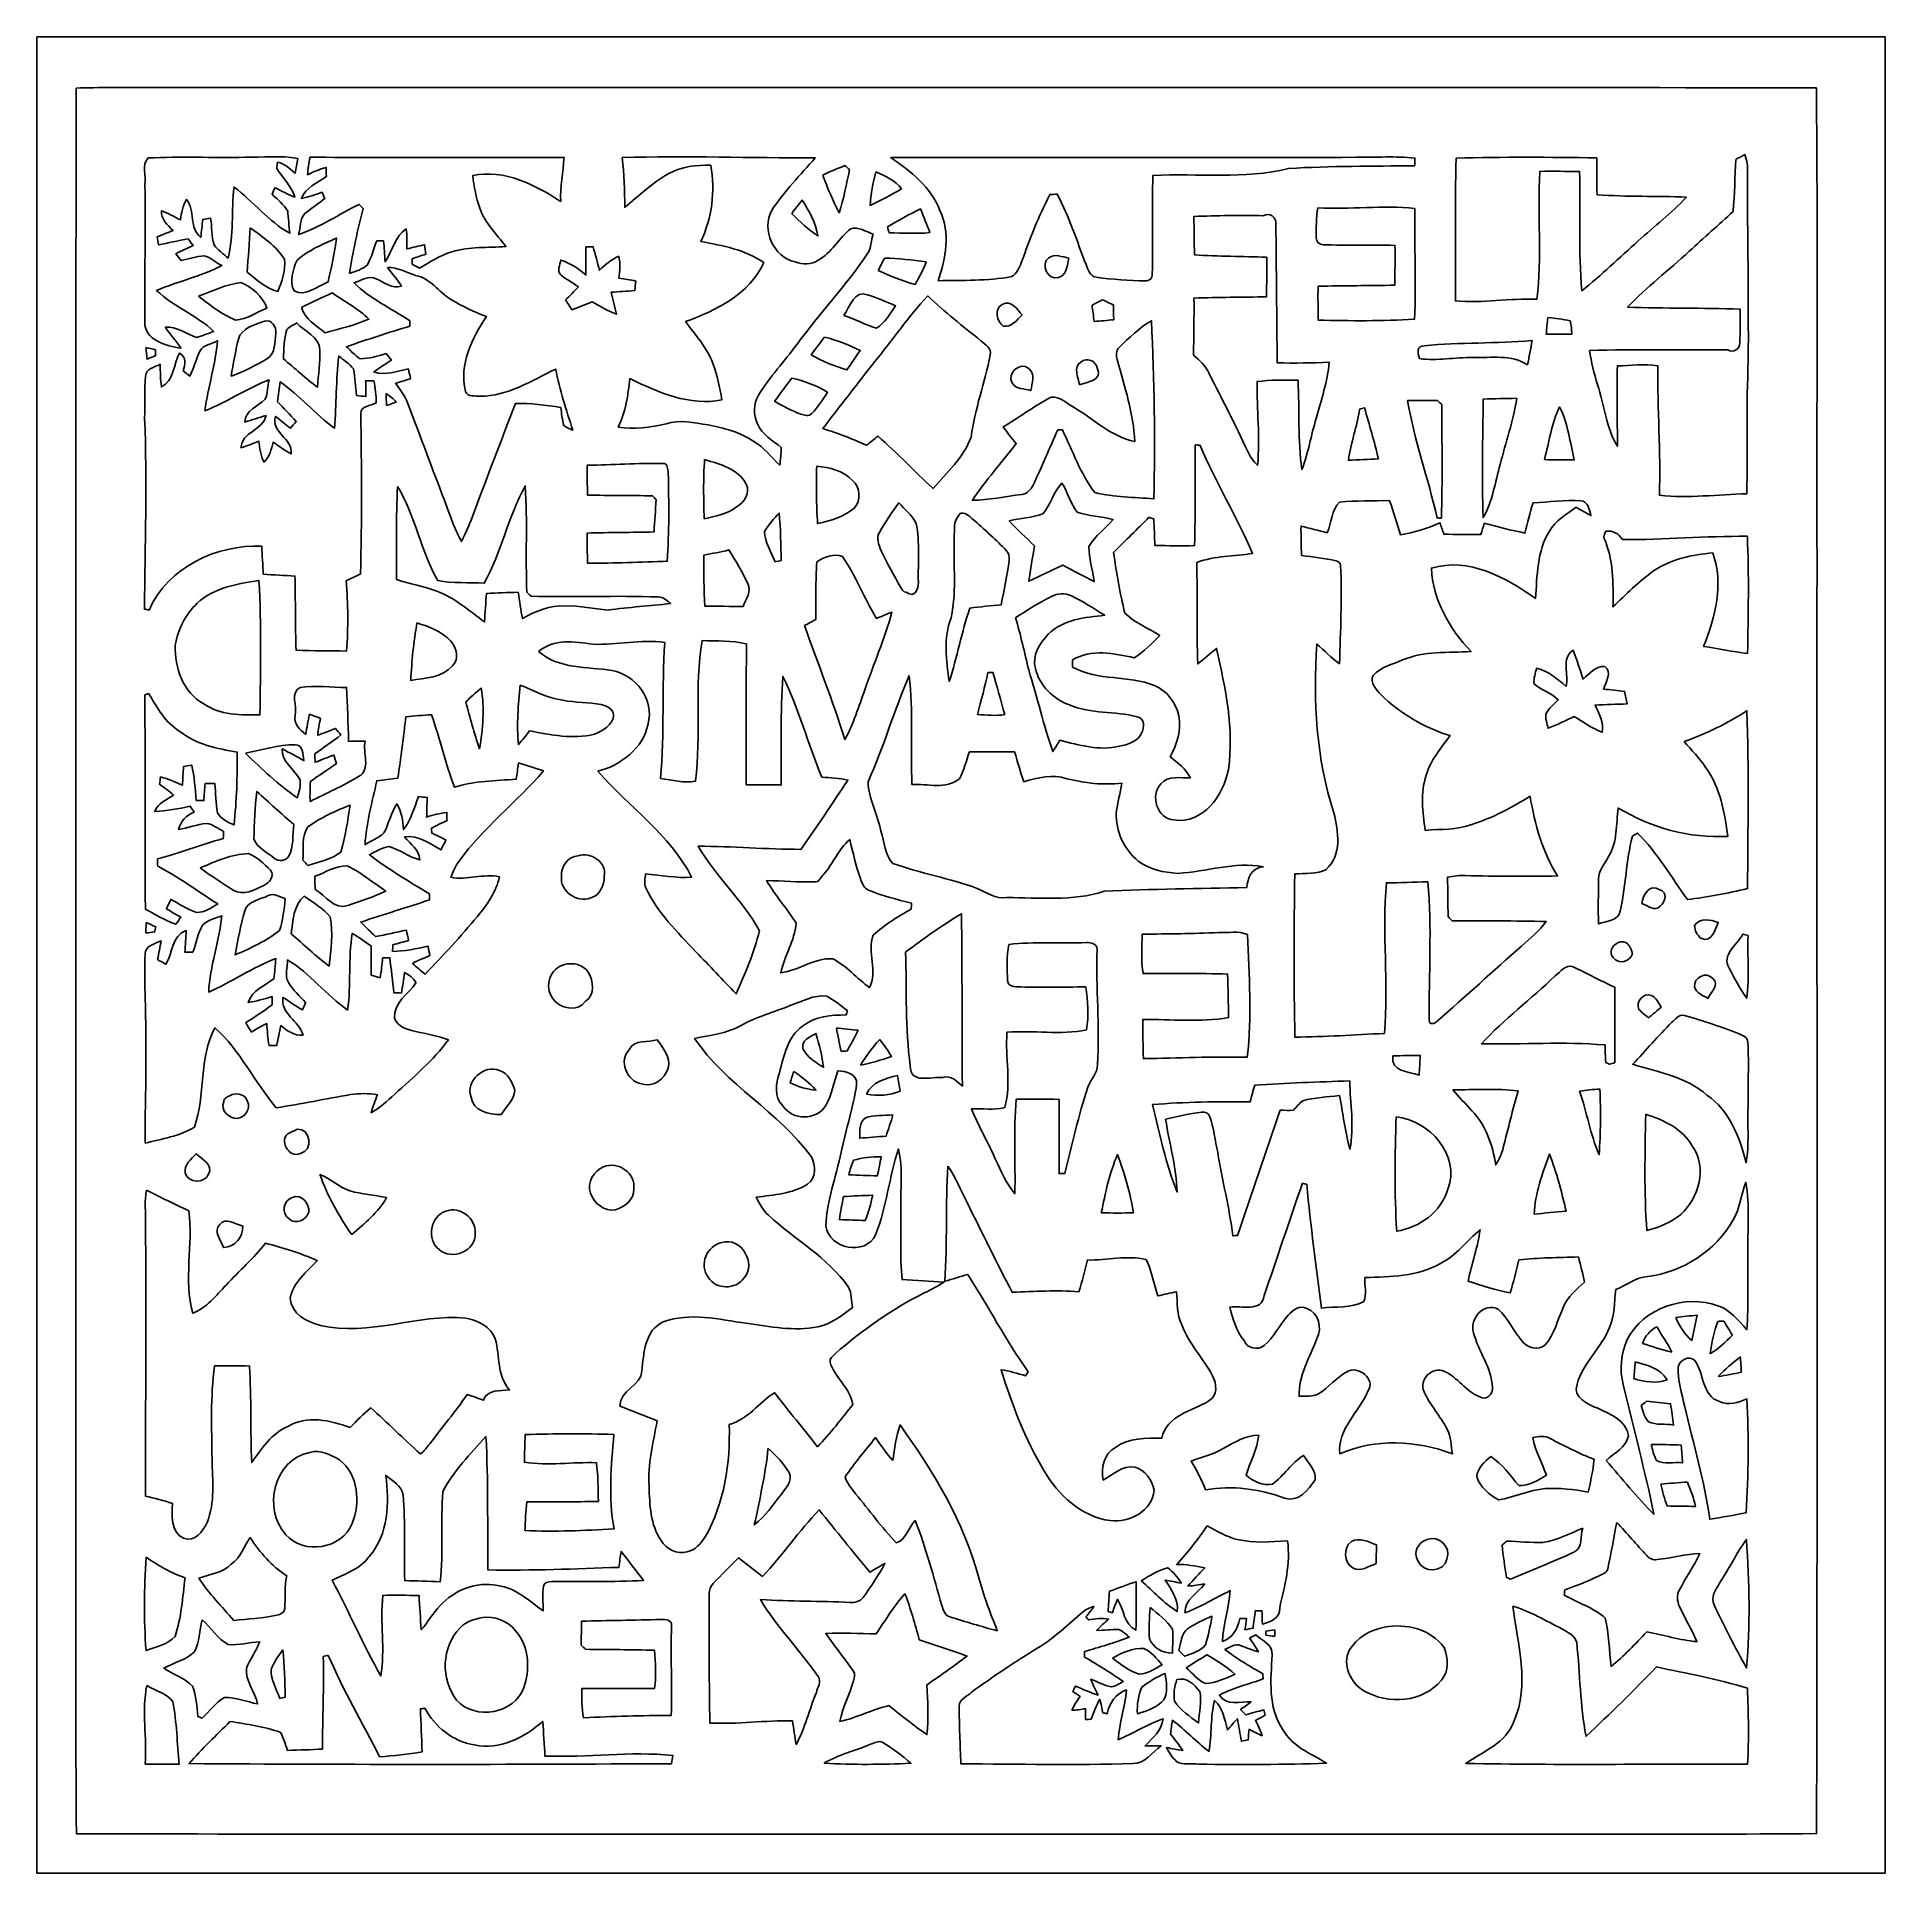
# Model space of a CAD drawing. Header units: centimetres. Extents: x -16.8 to 16.8, y -16.7 to 16.7.
import ezdxf

# ---------------------------------------------------------------- set-up
doc = ezdxf.new("R2010")
doc.units = ezdxf.units.CM
doc.header["$MEASUREMENT"] = 0
doc.layers.add('Layer 1', color=7, linetype='Continuous')

msp = doc.modelspace()

# ---------------------------------------------------------------- linework, layer by layer
at = {"layer": 'Layer 1', "color": 7}
for points, knots in [([(-16.77458, 16.66875), (-16.77458, 16.66875), (16.77458, 16.66875), (16.77458, 16.66875), (16.77458, 16.66875), (16.77458, 16.66875), (16.77458, -16.66875), (16.77458, -16.66875), (16.77458, -16.66875), (16.77458, -16.66875), (-16.77458, -16.66875), (-16.77458, -16.66875), (-16.77458, -16.66875), (-16.77458, -16.66875), (-16.77458, 16.66875), (-16.77458, 16.66875), (-16.77458, 16.66875), (-16.77458, 16.66875), (-16.77458, 16.66875), (-16.77458, 16.66875)], [0, 0, 0, 0, 0.16666667, 0.16666667, 0.16666667, 0.16666667, 0.33333333, 0.33333333, 0.33333333, 0.33333333, 0.5, 0.5, 0.5, 0.5, 0.66666667, 0.66666667, 0.66666667, 0.66666667, 1, 1, 1, 1]), ([(-16.06056, 15.74024), (-16.08032, 8.00664), (-16.06338, 0.2727), (-16.06903, -7.46125), (-16.06903, -7.46125), (-16.06162, -10.29264), (-16.0842, -13.12439), (-16.05774, -15.95543), (-16.05774, -15.95543), (-8.24159, -15.97342), (-0.42545, -15.9579), (7.39069, -15.96319), (7.39069, -15.96319), (10.10426, -15.95579), (12.81818, -15.97836), (15.53139, -15.95191), (15.53139, -15.95191), (15.5508, -8.21796), (15.53422, -0.48436), (15.53986, 7.24958), (15.53986, 7.24958), (15.53245, 10.08098), (15.55503, 12.91272), (15.52857, 15.74377), (15.52857, 15.74377), (5.41937, 15.76246), (-4.68983, 15.74518), (-14.79903, 15.75223), (-14.79903, 15.75223), (-15.21954, 15.75294), (-15.6404, 15.75223), (-16.06056, 15.74024)], [0, 0, 0, 0, 0.11111111, 0.11111111, 0.11111111, 0.11111111, 0.22222222, 0.22222222, 0.22222222, 0.22222222, 0.33333333, 0.33333333, 0.33333333, 0.33333333, 0.44444444, 0.44444444, 0.44444444, 0.44444444, 0.55555556, 0.55555556, 0.55555556, 0.55555556, 0.66666667, 0.66666667, 0.66666667, 0.66666667, 0.77777778, 0.77777778, 0.77777778, 0.77777778, 1, 1, 1, 1]), ([(-12.99986, 14.484), (-12.67919, 14.47976), (-12.35534, 14.52351), (-12.03784, 14.46001), (-12.03784, 14.46001), (-12.05371, 14.37111), (-12.07135, 14.28256), (-12.08934, 14.19437), (-12.08934, 14.19437), (-12.18424, 14.27586), (-12.27773, 14.3697), (-12.40649, 14.39298), (-12.40649, 14.39298), (-12.41566, 14.35559), (-12.41989, 14.31749), (-12.41954, 14.27903), (-12.41954, 14.27903), (-12.30701, 14.10829), (-12.15884, 13.9573), (-12.0904, 13.7608), (-12.0904, 13.7608), (-12.21811, 13.80525), (-12.33382, 13.87687), (-12.45658, 13.93225), (-12.45658, 13.93225), (-12.47246, 13.89204), (-12.48798, 13.85182), (-12.5035, 13.8116), (-12.5035, 13.8116), (-12.40755, 13.71177), (-12.28654, 13.62886), (-12.22269, 13.50292), (-12.22269, 13.50292), (-12.21387, 13.40379), (-12.19623, 13.20518), (-12.18706, 13.10605), (-12.18706, 13.10605), (-12.573, 13.32195), (-12.84358, 13.68249), (-13.1953, 13.94248), (-13.1953, 13.94248), (-13.2528, 13.51527), (-13.19213, 13.07253), (-13.30572, 12.65449), (-13.30572, 12.65449), (-13.39321, 12.73104), (-13.48952, 12.8016), (-13.55937, 12.89509), (-13.55937, 12.89509), (-13.60593, 13.05172), (-13.59923, 13.21964), (-13.62146, 13.38086), (-13.62146, 13.38086), (-13.66908, 13.37239), (-13.71671, 13.36357), (-13.76468, 13.3544), (-13.76468, 13.3544), (-13.77527, 13.24645), (-13.78726, 13.13815), (-13.80031, 13.0302), (-13.80031, 13.0302), (-14.02151, 13.19107), (-13.89309, 13.51774), (-14.06031, 13.71882), (-14.06031, 13.71882), (-14.12699, 13.60487), (-14.15098, 13.4747), (-14.17038, 13.34594), (-14.17038, 13.34594), (-14.28327, 13.40556), (-14.3951, 13.46623), (-14.51328, 13.51421), (-14.51328, 13.51421), (-14.5221, 13.35793), (-14.40815, 13.25245), (-14.30373, 13.15508), (-14.30373, 13.15508), (-14.40004, 13.11628), (-14.4967, 13.07853), (-14.59265, 13.03867), (-14.59265, 13.03867), (-14.58489, 12.99139), (-14.57713, 12.94412), (-14.56902, 12.89685), (-14.56902, 12.89685), (-14.38875, 12.92754), (-14.21024, 12.96846), (-14.03068, 13.0048), (-14.03068, 13.0048), (-13.99999, 12.96423), (-13.96894, 12.92366), (-13.93825, 12.88309), (-13.93825, 12.88309), (-14.04267, 12.833), (-14.14851, 12.78608), (-14.25152, 12.73281), (-14.25152, 12.73281), (-14.22012, 12.69224), (-14.18872, 12.65167), (-14.15733, 12.6111), (-14.15733, 12.6111), (-14.01868, 12.64003), (-13.88251, 12.68624), (-13.74034, 12.694), (-13.74034, 12.694), (-13.61828, 12.67284), (-13.52903, 12.56171), (-13.41649, 12.5162), (-13.41649, 12.5162), (-13.79749, 12.32641), (-14.21271, 12.22587), (-14.60606, 12.06782), (-14.60606, 12.06782), (-14.29314, 11.7729), (-13.87793, 11.61662), (-13.56572, 11.3224), (-13.56572, 11.3224), (-13.67014, 11.28501), (-13.77244, 11.23915), (-13.8811, 11.21445), (-13.8811, 11.21445), (-14.06701, 11.27831), (-14.23599, 11.41518), (-14.44343, 11.39684), (-14.44343, 11.39684), (-14.35982, 11.26384), (-14.24517, 11.15377), (-14.16262, 11.01972), (-14.16262, 11.01972), (-14.4205, 11.049), (-14.82266, 11.16683), (-14.81702, 11.48574), (-14.81702, 11.48574), (-14.8276, 12.32006), (-14.79515, 13.15402), (-14.81631, 13.98799), (-14.81631, 13.98799), (-14.78174, 14.14039), (-14.88052, 14.34641), (-14.7574, 14.47165), (-14.7574, 14.47165), (-14.17214, 14.50164), (-13.58583, 14.472), (-12.99986, 14.484)], [0, 0, 0, 0, 0.02702703, 0.02702703, 0.02702703, 0.02702703, 0.05405405, 0.05405405, 0.05405405, 0.05405405, 0.08108108, 0.08108108, 0.08108108, 0.08108108, 0.10810811, 0.10810811, 0.10810811, 0.10810811, 0.13513514, 0.13513514, 0.13513514, 0.13513514, 0.16216216, 0.16216216, 0.16216216, 0.16216216, 0.18918919, 0.18918919, 0.18918919, 0.18918919, 0.21621622, 0.21621622, 0.21621622, 0.21621622, 0.24324324, 0.24324324, 0.24324324, 0.24324324, 0.27027027, 0.27027027, 0.27027027, 0.27027027, 0.2972973, 0.2972973, 0.2972973, 0.2972973, 0.32432432, 0.32432432, 0.32432432, 0.32432432, 0.35135135, 0.35135135, 0.35135135, 0.35135135, 0.37837838, 0.37837838, 0.37837838, 0.37837838, 0.40540541, 0.40540541, 0.40540541, 0.40540541, 0.43243243, 0.43243243, 0.43243243, 0.43243243, 0.45945946, 0.45945946, 0.45945946, 0.45945946, 0.48648649, 0.48648649, 0.48648649, 0.48648649, 0.51351351, 0.51351351, 0.51351351, 0.51351351, 0.54054054, 0.54054054, 0.54054054, 0.54054054, 0.56756757, 0.56756757, 0.56756757, 0.56756757, 0.59459459, 0.59459459, 0.59459459, 0.59459459, 0.62162162, 0.62162162, 0.62162162, 0.62162162, 0.64864865, 0.64864865, 0.64864865, 0.64864865, 0.67567568, 0.67567568, 0.67567568, 0.67567568, 0.7027027, 0.7027027, 0.7027027, 0.7027027, 0.72972973, 0.72972973, 0.72972973, 0.72972973, 0.75675676, 0.75675676, 0.75675676, 0.75675676, 0.78378378, 0.78378378, 0.78378378, 0.78378378, 0.81081081, 0.81081081, 0.81081081, 0.81081081, 0.83783784, 0.83783784, 0.83783784, 0.83783784, 0.86486486, 0.86486486, 0.86486486, 0.86486486, 0.89189189, 0.89189189, 0.89189189, 0.89189189, 0.91891892, 0.91891892, 0.91891892, 0.91891892, 0.94594595, 0.94594595, 0.94594595, 0.94594595, 1, 1, 1, 1]), ([(-11.8177, 14.48435), (-10.27994, 14.47765), (-8.74219, 14.4847), (-7.20408, 14.48047), (-7.20408, 14.48047), (-7.22559, 14.21412), (-7.28028, 13.94989), (-7.26581, 13.68143), (-7.26581, 13.68143), (-7.73748, 13.98411), (-8.28322, 14.27339), (-8.86354, 14.15203), (-8.86354, 14.15203), (-8.84096, 13.95095), (-8.80039, 13.75198), (-8.7376, 13.55972), (-8.7376, 13.55972), (-8.642, 13.29126), (-8.43209, 13.08735), (-8.26135, 12.86581), (-8.26135, 12.86581), (-8.58908, 12.83688), (-8.92669, 12.86827), (-9.24419, 12.76562), (-9.24419, 12.76562), (-9.4555, 12.70564), (-9.63895, 12.579), (-9.82733, 12.47069), (-9.82733, 12.47069), (-9.87319, 12.49504), (-9.91941, 12.51938), (-9.96527, 12.54372), (-9.96527, 12.54372), (-9.96456, 12.56806), (-9.9628, 12.61639), (-9.96209, 12.64073), (-9.96209, 12.64073), (-9.8806, 12.66896), (-9.79911, 12.69718), (-9.71726, 12.72505), (-9.71726, 12.72505), (-9.72361, 12.78184), (-9.72996, 12.83899), (-9.73667, 12.89579), (-9.73667, 12.89579), (-9.84568, 12.87462), (-9.95327, 12.84605), (-10.06122, 12.81924), (-10.06122, 12.81924), (-10.05664, 12.94059), (-10.05628, 13.06266), (-10.0711, 13.18331), (-10.0711, 13.18331), (-10.28277, 13.04996), (-10.31804, 12.78043), (-10.45422, 12.58746), (-10.45422, 12.58746), (-10.46374, 12.71376), (-10.47009, 12.8397), (-10.48173, 12.96564), (-10.48173, 12.96564), (-10.51278, 12.96529), (-10.57557, 12.96494), (-10.60662, 12.96494), (-10.60662, 12.96494), (-10.66377, 12.82136), (-10.7001, 12.66896), (-10.77524, 12.53314), (-10.77524, 12.53314), (-10.86379, 12.44847), (-10.98621, 12.41425), (-11.09945, 12.37544), (-11.09945, 12.37544), (-11.04124, 12.77338), (-10.95199, 13.16602), (-10.85321, 13.55549), (-10.85321, 13.55549), (-10.8772, 13.58018), (-10.90119, 13.60487), (-10.92518, 13.62922), (-10.92518, 13.62922), (-11.29312, 13.44895), (-11.63708, 13.21435), (-12.02655, 13.081), (-12.02655, 13.081), (-11.98245, 13.19847), (-12.01385, 13.36604), (-11.91084, 13.46059), (-11.91084, 13.46059), (-11.79513, 13.55725), (-11.66742, 13.63874), (-11.5503, 13.73364), (-11.5503, 13.73364), (-11.56653, 13.77244), (-11.5824, 13.81125), (-11.59863, 13.85006), (-11.59863, 13.85006), (-11.72175, 13.80596), (-11.84487, 13.76151), (-11.97293, 13.73364), (-11.97293, 13.73364), (-11.90025, 13.9379), (-11.68718, 14.01939), (-11.52031, 14.13334), (-11.52031, 14.13334), (-11.52243, 14.18872), (-11.52419, 14.24446), (-11.52631, 14.3002), (-11.52631, 14.3002), (-11.64378, 14.26916), (-11.7535, 14.2173), (-11.86321, 14.1672), (-11.86321, 14.1672), (-11.85369, 14.27374), (-11.83746, 14.37957), (-11.8177, 14.48435)], [0, 0, 0, 0, 0.03333333, 0.03333333, 0.03333333, 0.03333333, 0.06666667, 0.06666667, 0.06666667, 0.06666667, 0.1, 0.1, 0.1, 0.1, 0.13333333, 0.13333333, 0.13333333, 0.13333333, 0.16666667, 0.16666667, 0.16666667, 0.16666667, 0.2, 0.2, 0.2, 0.2, 0.23333333, 0.23333333, 0.23333333, 0.23333333, 0.26666667, 0.26666667, 0.26666667, 0.26666667, 0.3, 0.3, 0.3, 0.3, 0.33333333, 0.33333333, 0.33333333, 0.33333333, 0.36666667, 0.36666667, 0.36666667, 0.36666667, 0.4, 0.4, 0.4, 0.4, 0.43333333, 0.43333333, 0.43333333, 0.43333333, 0.46666667, 0.46666667, 0.46666667, 0.46666667, 0.5, 0.5, 0.5, 0.5, 0.53333333, 0.53333333, 0.53333333, 0.53333333, 0.56666667, 0.56666667, 0.56666667, 0.56666667, 0.6, 0.6, 0.6, 0.6, 0.63333333, 0.63333333, 0.63333333, 0.63333333, 0.66666667, 0.66666667, 0.66666667, 0.66666667, 0.7, 0.7, 0.7, 0.7, 0.73333333, 0.73333333, 0.73333333, 0.73333333, 0.76666667, 0.76666667, 0.76666667, 0.76666667, 0.8, 0.8, 0.8, 0.8, 0.83333333, 0.83333333, 0.83333333, 0.83333333, 0.86666667, 0.86666667, 0.86666667, 0.86666667, 0.9, 0.9, 0.9, 0.9, 0.93333333, 0.93333333, 0.93333333, 0.93333333, 1, 1, 1, 1]), ([(-6.15244, 14.47871), (-4.98369, 14.51116), (-3.81423, 14.47165), (-2.64513, 14.47306), (-2.64513, 14.47306), (-2.91747, 14.16544), (-3.20499, 13.86734), (-3.43288, 13.52444), (-3.43288, 13.52444), (-3.63326, 13.16708), (-3.40536, 12.67037), (-3.00955, 12.58499), (-3.00955, 12.58499), (-2.87514, 12.53772), (-2.71709, 12.53031), (-2.59468, 12.61392), (-2.59468, 12.61392), (-2.3435, 12.74657), (-2.22109, 13.0175), (-2.00237, 13.18648), (-2.00237, 13.18648), (-1.86584, 13.23481), (-1.72438, 13.12686), (-1.59526, 13.09017), (-1.59526, 13.09017), (-1.63195, 12.97481), (-1.62913, 12.84111), (-1.69474, 12.73457), (-1.69474, 12.73457), (-2.08774, 12.1599), (-2.56328, 11.64907), (-2.97709, 11.09028), (-2.97709, 11.09028), (-3.20569, 10.77877), (-3.47521, 10.49726), (-3.67524, 10.16529), (-3.67524, 10.16529), (-3.7719, 10.01007), (-3.77119, 9.80581), (-3.69429, 9.64247), (-3.69429, 9.64247), (-3.61456, 9.44633), (-3.41559, 9.34261), (-3.26178, 9.21279), (-3.26178, 9.21279), (-3.2699, 9.10766), (-3.27554, 9.00077), (-3.28789, 8.896), (-3.28789, 8.896), (-3.44734, 9.03746), (-3.57364, 9.21738), (-3.76096, 9.32497), (-3.76096, 9.32497), (-4.00685, 9.49607), (-4.30424, 9.5631), (-4.5914, 9.62695), (-4.5914, 9.62695), (-4.84152, 9.66011), (-5.10787, 9.72679), (-5.35446, 9.64494), (-5.35446, 9.64494), (-5.63633, 9.57651), (-5.93443, 9.54017), (-6.223, 9.58603), (-6.223, 9.58603), (-6.08753, 9.86226), (-6.04414, 10.16459), (-6.01204, 10.46692), (-6.01204, 10.46692), (-5.49981, 10.21715), (-4.91984, 9.95751), (-4.34023, 10.08204), (-4.34023, 10.08204), (-4.37833, 10.30464), (-4.4256, 10.52724), (-4.50427, 10.73961), (-4.50427, 10.73961), (-4.60975, 11.02889), (-4.82353, 11.25573), (-5.00027, 11.50197), (-5.00027, 11.50197), (-4.43759, 11.70587), (-3.84281, 11.99762), (-3.5814, 12.57124), (-3.5814, 12.57124), (-3.91936, 12.80724), (-4.32506, 12.88203), (-4.72158, 12.95365), (-4.72158, 12.95365), (-4.5212, 13.38686), (-4.45664, 13.86911), (-4.54166, 14.34006), (-4.54166, 14.34006), (-4.79919, 14.33618), (-5.0733, 14.32348), (-5.30119, 14.19013), (-5.30119, 14.19013), (-5.59788, 14.02609), (-5.84165, 13.78867), (-6.10376, 13.57771), (-6.10376, 13.57771), (-6.10553, 13.87863), (-6.11188, 14.1799), (-6.15244, 14.47871)], [0, 0, 0, 0, 0.03703704, 0.03703704, 0.03703704, 0.03703704, 0.07407407, 0.07407407, 0.07407407, 0.07407407, 0.11111111, 0.11111111, 0.11111111, 0.11111111, 0.14814815, 0.14814815, 0.14814815, 0.14814815, 0.18518519, 0.18518519, 0.18518519, 0.18518519, 0.22222222, 0.22222222, 0.22222222, 0.22222222, 0.25925926, 0.25925926, 0.25925926, 0.25925926, 0.2962963, 0.2962963, 0.2962963, 0.2962963, 0.33333333, 0.33333333, 0.33333333, 0.33333333, 0.37037037, 0.37037037, 0.37037037, 0.37037037, 0.40740741, 0.40740741, 0.40740741, 0.40740741, 0.44444444, 0.44444444, 0.44444444, 0.44444444, 0.48148148, 0.48148148, 0.48148148, 0.48148148, 0.51851852, 0.51851852, 0.51851852, 0.51851852, 0.55555556, 0.55555556, 0.55555556, 0.55555556, 0.59259259, 0.59259259, 0.59259259, 0.59259259, 0.62962963, 0.62962963, 0.62962963, 0.62962963, 0.66666667, 0.66666667, 0.66666667, 0.66666667, 0.7037037, 0.7037037, 0.7037037, 0.7037037, 0.74074074, 0.74074074, 0.74074074, 0.74074074, 0.77777778, 0.77777778, 0.77777778, 0.77777778, 0.81481481, 0.81481481, 0.81481481, 0.81481481, 0.85185185, 0.85185185, 0.85185185, 0.85185185, 0.88888889, 0.88888889, 0.88888889, 0.88888889, 0.92592593, 0.92592593, 0.92592593, 0.92592593, 1, 1, 1, 1]), ([(-1.27706, 14.47871), (1.54058, 14.48929), (4.36033, 14.47482), (7.17903, 14.48364), (7.17903, 14.48364), (7.53216, 14.48082), (7.88741, 14.50728), (8.23983, 14.46812), (8.23983, 14.46812), (8.23877, 14.43249), (8.23666, 14.36158), (8.2356, 14.32595), (8.2356, 14.32595), (7.47289, 14.32701), (6.70913, 14.32278), (5.94783, 14.28186), (5.94783, 14.28186), (5.14385, 14.07583), (4.30565, 14.1986), (3.48544, 14.15344), (3.48544, 14.15344), (3.46393, 13.5569), (3.49003, 12.96), (3.47169, 12.36345), (3.47169, 12.36345), (3.48051, 12.29395), (3.41489, 12.23151), (3.3468, 12.23821), (3.3468, 12.23821), (3.04906, 12.24986), (2.75026, 12.26538), (2.45533, 12.30454), (2.45533, 12.30454), (2.33962, 12.31935), (2.30928, 12.44988), (2.26942, 12.53772), (2.26942, 12.53772), (2.10291, 12.96529), (1.96321, 13.40591), (1.74837, 13.81266), (1.74837, 13.81266), (1.70251, 13.8109), (1.65664, 13.80913), (1.61114, 13.80702), (1.61114, 13.80702), (1.40864, 13.41296), (1.24919, 12.99986), (1.10102, 12.58288), (1.10102, 12.58288), (1.05728, 12.48692), (1.0227, 12.36451), (0.91828, 12.31865), (0.91828, 12.31865), (0.48048, 12.23469), (0.03104, 12.25409), (-0.4124, 12.24245), (-0.4124, 12.24245), (-0.28293, 12.65343), (-0.18098, 13.11134), (-0.38418, 13.51703), (-0.38418, 13.51703), (-0.54363, 13.94601), (-0.91334, 14.22964), (-1.27706, 14.47871)], [0, 0, 0, 0, 0.05882353, 0.05882353, 0.05882353, 0.05882353, 0.11764706, 0.11764706, 0.11764706, 0.11764706, 0.17647059, 0.17647059, 0.17647059, 0.17647059, 0.23529412, 0.23529412, 0.23529412, 0.23529412, 0.29411765, 0.29411765, 0.29411765, 0.29411765, 0.35294118, 0.35294118, 0.35294118, 0.35294118, 0.41176471, 0.41176471, 0.41176471, 0.41176471, 0.47058824, 0.47058824, 0.47058824, 0.47058824, 0.52941176, 0.52941176, 0.52941176, 0.52941176, 0.58823529, 0.58823529, 0.58823529, 0.58823529, 0.64705882, 0.64705882, 0.64705882, 0.64705882, 0.70588235, 0.70588235, 0.70588235, 0.70588235, 0.76470588, 0.76470588, 0.76470588, 0.76470588, 0.82352941, 0.82352941, 0.82352941, 0.82352941, 0.88235294, 0.88235294, 0.88235294, 0.88235294, 1, 1, 1, 1]), ([(8.98631, 14.46989), (9.83756, 14.48929), (10.68952, 14.48717), (11.54112, 14.472), (11.54112, 14.472), (11.54536, 14.2494), (11.53336, 14.0268), (11.54642, 13.80419), (11.54642, 13.80419), (12.08581, 13.76398), (12.62733, 13.78338), (13.16778, 13.75974), (13.16778, 13.75974), (12.90285, 13.46694), (12.58535, 13.22952), (12.29466, 12.96423), (12.29466, 12.96423), (11.94964, 12.66543), (11.62826, 12.33981), (11.26772, 12.05936), (11.26772, 12.05936), (11.20881, 12.77973), (11.24973, 13.50292), (11.22856, 14.22435), (11.22856, 14.22435), (10.98726, 14.22788), (10.74702, 14.23423), (10.50643, 14.22823), (10.50643, 14.22823), (10.46162, 13.45565), (10.55194, 12.67566), (10.45457, 11.9066), (10.45457, 11.9066), (9.96139, 11.92918), (9.46785, 11.82934), (8.97608, 11.87556), (8.97608, 11.87556), (8.98207, 12.74057), (8.96937, 13.60523), (8.98631, 14.46989)], [0, 0, 0, 0, 0.09090909, 0.09090909, 0.09090909, 0.09090909, 0.18181818, 0.18181818, 0.18181818, 0.18181818, 0.27272727, 0.27272727, 0.27272727, 0.27272727, 0.36363636, 0.36363636, 0.36363636, 0.36363636, 0.45454545, 0.45454545, 0.45454545, 0.45454545, 0.54545455, 0.54545455, 0.54545455, 0.54545455, 0.63636364, 0.63636364, 0.63636364, 0.63636364, 0.72727273, 0.72727273, 0.72727273, 0.72727273, 0.81818182, 0.81818182, 0.81818182, 0.81818182, 1, 1, 1, 1]), ([(14.06313, 14.44519), (14.11746, 14.47447), (14.17214, 14.5034), (14.22753, 14.53197), (14.22753, 14.53197), (14.26633, 14.42614), (14.28679, 14.31502), (14.27551, 14.20107), (14.27551, 14.20107), (14.27833, 13.06442), (14.29773, 11.92777), (14.29209, 10.79112), (14.29209, 10.79112), (14.25646, 9.98573), (14.27445, 9.17963), (14.26704, 8.37389), (14.26704, 8.37389), (13.73822, 8.36295), (13.20624, 8.28887), (12.67954, 8.34778), (12.67954, 8.34778), (12.70388, 9.13165), (12.6432, 9.91341), (12.64708, 10.69693), (12.64708, 10.69693), (12.40543, 10.73573), (12.15849, 10.7001), (11.91613, 10.69799), (11.91613, 10.69799), (11.89955, 10.2108), (11.91754, 9.72361), (11.91648, 9.23643), (11.91648, 9.23643), (11.71116, 9.57827), (11.68118, 9.98396), (11.55594, 10.35579), (11.55594, 10.35579), (11.49103, 10.55758), (11.44482, 10.76537), (11.41095, 10.97456), (11.41095, 10.97456), (12.24633, 11.00773), (13.08276, 10.97527), (13.91885, 10.98973), (13.91885, 10.98973), (14.01798, 10.92059), (14.14462, 11.00878), (14.13933, 11.10827), (14.13933, 11.10827), (14.14427, 11.31394), (14.14886, 11.51925), (14.14251, 11.72457), (14.14251, 11.72457), (13.462, 11.75385), (12.78079, 11.7348), (12.10063, 11.76302), (12.10063, 11.76302), (12.44706, 12.13026), (12.85169, 12.43542), (13.22105, 12.77832), (13.22105, 12.77832), (13.48281, 13.0235), (13.75622, 13.25598), (14.01833, 13.50081), (14.01833, 13.50081), (14.03914, 13.81513), (14.05326, 14.13016), (14.06313, 14.44519)], [0, 0, 0, 0, 0.05555556, 0.05555556, 0.05555556, 0.05555556, 0.11111111, 0.11111111, 0.11111111, 0.11111111, 0.16666667, 0.16666667, 0.16666667, 0.16666667, 0.22222222, 0.22222222, 0.22222222, 0.22222222, 0.27777778, 0.27777778, 0.27777778, 0.27777778, 0.33333333, 0.33333333, 0.33333333, 0.33333333, 0.38888889, 0.38888889, 0.38888889, 0.38888889, 0.44444444, 0.44444444, 0.44444444, 0.44444444, 0.5, 0.5, 0.5, 0.5, 0.55555556, 0.55555556, 0.55555556, 0.55555556, 0.61111111, 0.61111111, 0.61111111, 0.61111111, 0.66666667, 0.66666667, 0.66666667, 0.66666667, 0.72222222, 0.72222222, 0.72222222, 0.72222222, 0.77777778, 0.77777778, 0.77777778, 0.77777778, 0.83333333, 0.83333333, 0.83333333, 0.83333333, 0.88888889, 0.88888889, 0.88888889, 0.88888889, 1, 1, 1, 1]), ([(-2.5086, 14.16226), (-2.37702, 14.22471), (-2.2419, 14.27833), (-2.10749, 14.33407), (-2.10749, 14.33407), (-2.07998, 14.30937), (-2.05246, 14.28432), (-2.02459, 14.25963), (-2.02459, 14.25963), (-2.07892, 13.99752), (-2.12513, 13.73187), (-2.21333, 13.47823), (-2.21333, 13.47823), (-2.32128, 13.70189), (-2.42923, 13.92661), (-2.5086, 14.16226)], [0, 0, 0, 0, 0.2, 0.2, 0.2, 0.2, 0.4, 0.4, 0.4, 0.4, 0.6, 0.6, 0.6, 0.6, 1, 1, 1, 1]), ([(-1.54376, 14.21977), (-1.37407, 14.1418), (-1.19239, 14.0656), (-1.07809, 13.91003), (-1.07809, 13.91003), (-1.26718, 13.80772), (-1.45203, 13.69624), (-1.64959, 13.61052), (-1.64959, 13.61052), (-1.63689, 13.81689), (-1.60055, 14.02115), (-1.54376, 14.21977)], [0, 0, 0, 0, 0.25, 0.25, 0.25, 0.25, 0.5, 0.5, 0.5, 0.5, 1, 1, 1, 1]), ([(-3.07269, 13.45988), (-3.01272, 13.54384), (-2.94958, 13.62569), (-2.88572, 13.70718), (-2.88572, 13.70718), (-2.75061, 13.51209), (-2.64054, 13.29302), (-2.59786, 13.05772), (-2.59786, 13.05772), (-2.77319, 13.17025), (-2.92312, 13.3163), (-3.07269, 13.45988)], [0, 0, 0, 0, 0.25, 0.25, 0.25, 0.25, 0.5, 0.5, 0.5, 0.5, 1, 1, 1, 1]), ([(-1.33491, 13.2207), (-1.13806, 13.33571), (-0.93909, 13.44789), (-0.73343, 13.54702), (-0.73343, 13.54702), (-0.67945, 13.40309), (-0.61948, 13.26092), (-0.56586, 13.11663), (-0.56586, 13.11663), (-0.81104, 13.09158), (-1.05833, 13.10993), (-1.30351, 13.11134), (-1.30351, 13.11134), (-1.31128, 13.13886), (-1.32715, 13.19354), (-1.33491, 13.2207)], [0, 0, 0, 0, 0.2, 0.2, 0.2, 0.2, 0.4, 0.4, 0.4, 0.4, 0.6, 0.6, 0.6, 0.6, 1, 1, 1, 1]), ([(4.22769, 13.41049), (4.64714, 13.42425), (5.0673, 13.43519), (5.48711, 13.42319), (5.48711, 13.42319), (5.60317, 13.49269), (5.72029, 13.38968), (5.71676, 13.28349), (5.71676, 13.28349), (5.72311, 12.4393), (5.73405, 11.5951), (5.7404, 10.7509), (5.7404, 10.7509), (6.05472, 10.74561), (6.37011, 10.74879), (6.68443, 10.76325), (6.68443, 10.76325), (6.66044, 10.41224), (6.53415, 10.08062), (6.44913, 9.74231), (6.44913, 9.74231), (6.35247, 9.43539), (6.30449, 9.11437), (6.18878, 8.81345), (6.18878, 8.81345), (6.1147, 9.35143), (6.14362, 9.89365), (6.11928, 10.43411), (6.11928, 10.43411), (5.87093, 10.44187), (5.62046, 10.44575), (5.37422, 10.41047), (5.37422, 10.41047), (5.37034, 9.90424), (5.4296, 9.398), (5.38551, 8.89176), (5.38551, 8.89176), (5.31036, 8.96796), (5.24298, 9.05298), (5.20241, 9.15247), (5.20241, 9.15247), (4.97875, 9.62942), (4.73851, 10.09826), (4.49933, 10.56746), (4.49933, 10.56746), (4.44182, 10.70151), (4.33211, 10.79888), (4.22204, 10.88884), (4.22204, 10.88884), (4.22275, 11.23562), (4.2351, 11.58205), (4.22945, 11.92847), (4.22945, 11.92847), (4.66796, 11.94188), (5.10716, 11.94117), (5.54602, 11.95141), (5.54602, 11.95141), (5.54884, 12.19059), (5.55554, 12.42977), (5.55025, 12.66896), (5.55025, 12.66896), (5.11316, 12.68342), (4.67642, 12.68801), (4.24039, 12.71058), (4.24039, 12.71058), (4.23263, 12.94377), (4.23263, 13.17731), (4.22769, 13.41049)], [0, 0, 0, 0, 0.05555556, 0.05555556, 0.05555556, 0.05555556, 0.11111111, 0.11111111, 0.11111111, 0.11111111, 0.16666667, 0.16666667, 0.16666667, 0.16666667, 0.22222222, 0.22222222, 0.22222222, 0.22222222, 0.27777778, 0.27777778, 0.27777778, 0.27777778, 0.33333333, 0.33333333, 0.33333333, 0.33333333, 0.38888889, 0.38888889, 0.38888889, 0.38888889, 0.44444444, 0.44444444, 0.44444444, 0.44444444, 0.5, 0.5, 0.5, 0.5, 0.55555556, 0.55555556, 0.55555556, 0.55555556, 0.61111111, 0.61111111, 0.61111111, 0.61111111, 0.66666667, 0.66666667, 0.66666667, 0.66666667, 0.72222222, 0.72222222, 0.72222222, 0.72222222, 0.77777778, 0.77777778, 0.77777778, 0.77777778, 0.83333333, 0.83333333, 0.83333333, 0.83333333, 0.88888889, 0.88888889, 0.88888889, 0.88888889, 1, 1, 1, 1]), ([(6.47912, 13.56642), (7.06437, 13.53679), (7.65492, 13.61475), (8.23842, 13.55443), (8.23842, 13.55443), (8.23101, 12.88556), (8.25923, 12.21634), (8.2356, 11.54748), (8.2356, 11.54748), (7.65281, 11.5062), (7.0672, 11.51502), (6.48406, 11.52596), (6.48406, 11.52596), (6.48053, 11.73127), (6.47982, 11.93659), (6.48159, 12.14155), (6.48159, 12.14155), (6.94549, 12.15531), (7.4101, 12.15072), (7.87435, 12.16131), (7.87435, 12.16131), (7.87717, 12.4019), (7.88388, 12.6425), (7.87823, 12.88309), (7.87823, 12.88309), (7.44467, 12.8965), (7.01075, 12.87992), (6.57789, 12.89685), (6.57789, 12.89685), (6.50875, 12.89262), (6.4449, 12.95294), (6.44948, 13.02279), (6.44948, 13.02279), (6.44948, 13.20412), (6.44701, 13.38721), (6.47912, 13.56642)], [0, 0, 0, 0, 0.1, 0.1, 0.1, 0.1, 0.2, 0.2, 0.2, 0.2, 0.3, 0.3, 0.3, 0.3, 0.4, 0.4, 0.4, 0.4, 0.5, 0.5, 0.5, 0.5, 0.6, 0.6, 0.6, 0.6, 0.7, 0.7, 0.7, 0.7, 0.8, 0.8, 0.8, 0.8, 1, 1, 1, 1]), ([(-12.90426, 13.20482), (-12.67601, 13.04184), (-12.43506, 12.86969), (-12.27914, 12.63368), (-12.27914, 12.63368), (-12.25621, 12.43118), (-12.32923, 12.23186), (-12.40261, 12.0463), (-12.40261, 12.0463), (-12.61992, 12.10874), (-12.78819, 12.26114), (-12.95929, 12.39979), (-12.95929, 12.39979), (-12.93777, 12.6679), (-12.91837, 12.93636), (-12.90426, 13.20482)], [0, 0, 0, 0, 0.2, 0.2, 0.2, 0.2, 0.4, 0.4, 0.4, 0.4, 0.6, 0.6, 0.6, 0.6, 1, 1, 1, 1]), ([(-12.05054, 12.6178), (-11.84593, 12.79948), (-11.58311, 12.90391), (-11.33581, 13.01679), (-11.33581, 13.01679), (-11.36474, 12.74762), (-11.43423, 12.48551), (-11.48786, 12.22093), (-11.48786, 12.22093), (-11.6773, 12.15072), (-11.89708, 11.93906), (-12.10839, 12.05724), (-12.10839, 12.05724), (-12.192, 12.23257), (-12.12674, 12.44917), (-12.05054, 12.6178)], [0, 0, 0, 0, 0.2, 0.2, 0.2, 0.2, 0.4, 0.4, 0.4, 0.4, 0.6, 0.6, 0.6, 0.6, 1, 1, 1, 1]), ([(-6.81002, 12.85981), (-6.77686, 12.85981), (-6.71089, 12.85946), (-6.67773, 12.85946), (-6.67773, 12.85946), (-6.63787, 12.71729), (-6.59941, 12.57476), (-6.56273, 12.43154), (-6.56273, 12.43154), (-6.45971, 12.53314), (-6.34859, 12.62909), (-6.21348, 12.68589), (-6.21348, 12.68589), (-6.18102, 12.55536), (-6.18561, 12.4206), (-6.21348, 12.29007), (-6.21348, 12.29007), (-6.10976, 12.2749), (-6.00569, 12.25973), (-5.90303, 12.23716), (-5.90303, 12.23716), (-5.90973, 12.1793), (-5.91573, 12.12144), (-5.92243, 12.06394), (-5.92243, 12.06394), (-6.06566, 12.05336), (-6.20783, 12.04313), (-6.35035, 12.03219), (-6.35035, 12.03219), (-6.31366, 11.90131), (-6.28509, 11.76831), (-6.25651, 11.63532), (-6.25651, 11.63532), (-6.41209, 11.69106), (-6.55179, 11.78031), (-6.69537, 11.86004), (-6.69537, 11.86004), (-6.81673, 11.80853), (-6.93843, 11.75738), (-7.06367, 11.71504), (-7.06367, 11.71504), (-7.10177, 11.77466), (-7.13987, 11.83464), (-7.17762, 11.89461), (-7.17762, 11.89461), (-7.10001, 11.97257), (-7.02204, 12.05054), (-6.94514, 12.12956), (-6.94514, 12.12956), (-7.04744, 12.21034), (-7.16774, 12.26608), (-7.26652, 12.35146), (-7.26652, 12.35146), (-7.34413, 12.42236), (-7.27639, 12.53137), (-7.26687, 12.61604), (-7.26687, 12.61604), (-7.09295, 12.5663), (-6.94866, 12.4587), (-6.80967, 12.34899), (-6.80967, 12.34899), (-6.81038, 12.51938), (-6.81496, 12.68977), (-6.81002, 12.85981)], [0, 0, 0, 0, 0.05882353, 0.05882353, 0.05882353, 0.05882353, 0.11764706, 0.11764706, 0.11764706, 0.11764706, 0.17647059, 0.17647059, 0.17647059, 0.17647059, 0.23529412, 0.23529412, 0.23529412, 0.23529412, 0.29411765, 0.29411765, 0.29411765, 0.29411765, 0.35294118, 0.35294118, 0.35294118, 0.35294118, 0.41176471, 0.41176471, 0.41176471, 0.41176471, 0.47058824, 0.47058824, 0.47058824, 0.47058824, 0.52941176, 0.52941176, 0.52941176, 0.52941176, 0.58823529, 0.58823529, 0.58823529, 0.58823529, 0.64705882, 0.64705882, 0.64705882, 0.64705882, 0.70588235, 0.70588235, 0.70588235, 0.70588235, 0.76470588, 0.76470588, 0.76470588, 0.76470588, 0.82352941, 0.82352941, 0.82352941, 0.82352941, 0.88235294, 0.88235294, 0.88235294, 0.88235294, 1, 1, 1, 1]), ([(-10.40906, 12.48516), (-10.2295, 12.48551), (-10.06863, 12.40084), (-9.90388, 12.34017), (-9.90388, 12.34017), (-9.63224, 12.28866), (-9.48373, 12.03995), (-9.26289, 11.90272), (-9.26289, 11.90272), (-9.05792, 11.77925), (-8.84132, 11.67377), (-8.61554, 11.59369), (-8.61554, 11.59369), (-8.87801, 11.19576), (-9.11543, 10.72515), (-8.99336, 10.23408), (-8.99336, 10.23408), (-8.96549, 10.12719), (-8.80145, 10.15541), (-8.73054, 10.14554), (-8.73054, 10.14554), (-8.22678, 10.14554), (-7.79216, 10.42635), (-7.35612, 10.63978), (-7.35612, 10.63978), (-7.28909, 10.25984), (-7.16527, 9.89471), (-7.04709, 9.52888), (-7.04709, 9.52888), (-7.10318, 9.55393), (-7.16209, 9.57545), (-7.21184, 9.61178), (-7.21184, 9.61178), (-7.239, 9.72079), (-7.25064, 9.83156), (-7.26652, 9.94198), (-7.26652, 9.94198), (-7.53851, 9.98608), (-7.81403, 10.01748), (-8.08955, 10.01466), (-8.08955, 10.01466), (-8.33861, 9.35249), (-8.59966, 8.69456), (-8.84308, 8.02993), (-8.84308, 8.02993), (-8.90799, 7.85177), (-8.9849, 7.67856), (-9.06674, 7.50746), (-9.06674, 7.50746), (-9.12495, 7.60906), (-9.17469, 7.71525), (-9.21597, 7.82461), (-9.21597, 7.82461), (-9.49396, 8.55804), (-9.76948, 9.29217), (-10.04711, 10.02559), (-10.04711, 10.02559), (-10.09333, 10.15859), (-10.18505, 10.26654), (-10.26442, 10.38013), (-10.26442, 10.38013), (-10.17411, 10.40836), (-10.08345, 10.43517), (-9.99278, 10.46268), (-9.99278, 10.46268), (-10.00548, 10.52266), (-10.01854, 10.58228), (-10.03124, 10.64189), (-10.03124, 10.64189), (-10.23867, 10.60344), (-10.45281, 10.51278), (-10.662, 10.58686), (-10.662, 10.58686), (-10.55793, 10.66412), (-10.44646, 10.73044), (-10.33886, 10.80241), (-10.33886, 10.80241), (-10.3699, 10.84157), (-10.4013, 10.88037), (-10.43234, 10.91918), (-10.43234, 10.91918), (-10.58757, 10.87543), (-10.74349, 10.82534), (-10.90718, 10.82534), (-10.90718, 10.82534), (-11.00102, 10.88531), (-11.07687, 10.96857), (-11.15801, 11.04371), (-11.15801, 11.04371), (-10.77666, 11.17812), (-10.39107, 11.30124), (-10.00372, 11.41801), (-10.00372, 11.41801), (-10.00372, 11.44199), (-10.00407, 11.48962), (-10.00407, 11.51326), (-10.00407, 11.51326), (-10.34098, 11.74432), (-10.72974, 11.91189), (-11.01901, 12.20541), (-11.01901, 12.20541), (-10.89096, 12.24033), (-10.74914, 12.35181), (-10.61614, 12.27631), (-10.61614, 12.27631), (-10.47186, 12.21599), (-10.32651, 12.0904), (-10.15929, 12.14473), (-10.15929, 12.14473), (-10.23267, 12.26538), (-10.32863, 12.3698), (-10.40906, 12.48516)], [0, 0, 0, 0, 0.03448276, 0.03448276, 0.03448276, 0.03448276, 0.06896552, 0.06896552, 0.06896552, 0.06896552, 0.10344828, 0.10344828, 0.10344828, 0.10344828, 0.13793103, 0.13793103, 0.13793103, 0.13793103, 0.17241379, 0.17241379, 0.17241379, 0.17241379, 0.20689655, 0.20689655, 0.20689655, 0.20689655, 0.24137931, 0.24137931, 0.24137931, 0.24137931, 0.27586207, 0.27586207, 0.27586207, 0.27586207, 0.31034483, 0.31034483, 0.31034483, 0.31034483, 0.34482759, 0.34482759, 0.34482759, 0.34482759, 0.37931034, 0.37931034, 0.37931034, 0.37931034, 0.4137931, 0.4137931, 0.4137931, 0.4137931, 0.44827586, 0.44827586, 0.44827586, 0.44827586, 0.48275862, 0.48275862, 0.48275862, 0.48275862, 0.51724138, 0.51724138, 0.51724138, 0.51724138, 0.55172414, 0.55172414, 0.55172414, 0.55172414, 0.5862069, 0.5862069, 0.5862069, 0.5862069, 0.62068966, 0.62068966, 0.62068966, 0.62068966, 0.65517241, 0.65517241, 0.65517241, 0.65517241, 0.68965517, 0.68965517, 0.68965517, 0.68965517, 0.72413793, 0.72413793, 0.72413793, 0.72413793, 0.75862069, 0.75862069, 0.75862069, 0.75862069, 0.79310345, 0.79310345, 0.79310345, 0.79310345, 0.82758621, 0.82758621, 0.82758621, 0.82758621, 0.86206897, 0.86206897, 0.86206897, 0.86206897, 0.89655172, 0.89655172, 0.89655172, 0.89655172, 0.93103448, 0.93103448, 0.93103448, 0.93103448, 1, 1, 1, 1]), ([(-1.38889, 12.65484), (-1.13524, 12.64179), (-0.88053, 12.62556), (-0.62936, 12.58429), (-0.62936, 12.58429), (-0.68651, 12.44177), (-0.75918, 12.3063), (-0.83503, 12.1733), (-0.83503, 12.1733), (-1.06504, 12.23751), (-1.28658, 12.32923), (-1.50248, 12.43012), (-1.50248, 12.43012), (-1.46544, 12.50562), (-1.42734, 12.58041), (-1.38889, 12.65484)], [0, 0, 0, 0, 0.2, 0.2, 0.2, 0.2, 0.4, 0.4, 0.4, 0.4, 0.6, 0.6, 0.6, 0.6, 1, 1, 1, 1]), ([(1.59597, 12.65802), (1.70215, 12.7441), (1.84009, 12.67178), (1.95651, 12.65237), (1.95651, 12.65237), (1.9304, 12.53314), (1.92476, 12.3384), (1.77059, 12.30348), (1.77059, 12.30348), (1.57939, 12.23081), (1.42804, 12.5536), (1.59597, 12.65802)], [0, 0, 0, 0, 0.25, 0.25, 0.25, 0.25, 0.5, 0.5, 0.5, 0.5, 1, 1, 1, 1]), ([(-13.84194, 11.96516), (-13.58971, 12.05406), (-13.3417, 12.17895), (-13.07359, 12.20823), (-13.07359, 12.20823), (-12.86334, 12.1345), (-12.68342, 11.95423), (-12.59875, 11.74679), (-12.59875, 11.74679), (-12.78643, 11.67165), (-12.96388, 11.53936), (-13.17166, 11.52772), (-13.17166, 11.52772), (-13.41473, 11.63461), (-13.63804, 11.79407), (-13.84194, 11.96516)], [0, 0, 0, 0, 0.2, 0.2, 0.2, 0.2, 0.4, 0.4, 0.4, 0.4, 0.6, 0.6, 0.6, 0.6, 1, 1, 1, 1]), ([(-2.12654, 11.61309), (-2.02106, 11.76549), (-1.92934, 12.08299), (-1.70004, 11.9888), (-1.70004, 11.9888), (-1.52682, 11.92989), (-1.35608, 11.86215), (-1.18886, 11.78666), (-1.18886, 11.78666), (-1.29223, 11.64484), (-1.37795, 11.47057), (-1.53494, 11.38343), (-1.53494, 11.38343), (-1.73919, 11.43882), (-1.92546, 11.54677), (-2.12654, 11.61309)], [0, 0, 0, 0, 0.2, 0.2, 0.2, 0.2, 0.4, 0.4, 0.4, 0.4, 0.6, 0.6, 0.6, 0.6, 1, 1, 1, 1]), ([(-11.97469, 11.75491), (-11.7916, 11.84981), (-11.60498, 11.93765), (-11.41624, 12.02055), (-11.41624, 12.02055), (-11.19152, 11.86462), (-10.94034, 11.73939), (-10.74738, 11.54183), (-10.74738, 11.54183), (-11.00596, 11.44164), (-11.27337, 11.36579), (-11.54218, 11.29877), (-11.54218, 11.29877), (-11.70764, 11.42788), (-11.90343, 11.54501), (-11.97469, 11.75491)], [0, 0, 0, 0, 0.2, 0.2, 0.2, 0.2, 0.4, 0.4, 0.4, 0.4, 0.6, 0.6, 0.6, 0.6, 1, 1, 1, 1]), ([(-1.56669, 10.77454), (-1.2386, 11.16612), (-0.95603, 11.5951), (-0.60466, 11.96657), (-0.60466, 11.96657), (-0.29633, 11.68012), (0.03104, 11.41554), (0.36019, 11.15377), (0.36019, 11.15377), (0.43109, 11.08498), (0.56727, 11.01796), (0.53234, 10.8966), (0.53234, 10.8966), (0.42933, 10.3953), (0.25153, 9.91129), (0.18486, 9.40153), (0.18486, 9.40153), (0.04763, 9.03323), (-0.25506, 8.76088), (-0.50729, 8.46949), (-0.50729, 8.46949), (-0.84279, 8.78311), (-1.1617, 9.11401), (-1.5046, 9.41952), (-1.5046, 9.41952), (-1.57551, 9.36625), (-1.64465, 9.31122), (-1.71379, 9.25583), (-1.71379, 9.25583), (-1.97309, 9.37084), (-2.23661, 9.47702), (-2.5086, 9.5571), (-2.5086, 9.5571), (-2.19957, 9.96668), (-1.87995, 10.36814), (-1.56669, 10.77454)], [0, 0, 0, 0, 0.1, 0.1, 0.1, 0.1, 0.2, 0.2, 0.2, 0.2, 0.3, 0.3, 0.3, 0.3, 0.4, 0.4, 0.4, 0.4, 0.5, 0.5, 0.5, 0.5, 0.6, 0.6, 0.6, 0.6, 0.7, 0.7, 0.7, 0.7, 0.8, 0.8, 0.8, 0.8, 1, 1, 1, 1]), ([(0.74965, 11.81029), (0.91757, 11.90307), (1.016, 11.71998), (1.11019, 11.6205), (1.11019, 11.6205), (1.01388, 11.53301), (0.91581, 11.39119), (0.76835, 11.41695), (0.76835, 11.41695), (0.64629, 11.50444), (0.59761, 11.72916), (0.74965, 11.81029)], [0, 0, 0, 0, 0.25, 0.25, 0.25, 0.25, 0.5, 0.5, 0.5, 0.5, 1, 1, 1, 1]), ([(2.56611, 11.89672), (2.61691, 11.87344), (2.71851, 11.82617), (2.76931, 11.80253), (2.76931, 11.80253), (2.77001, 11.73551), (2.77107, 11.6018), (2.77178, 11.53477), (2.77178, 11.53477), (2.65359, 11.52031), (2.53506, 11.5122), (2.41688, 11.50479), (2.41688, 11.50479), (2.40453, 11.60216), (2.39007, 11.69952), (2.37913, 11.79654), (2.37913, 11.79654), (2.44122, 11.83005), (2.50366, 11.86321), (2.56611, 11.89672)], [0, 0, 0, 0, 0.16666667, 0.16666667, 0.16666667, 0.16666667, 0.33333333, 0.33333333, 0.33333333, 0.33333333, 0.5, 0.5, 0.5, 0.5, 0.66666667, 0.66666667, 0.66666667, 0.66666667, 1, 1, 1, 1]), ([(-12.64497, 11.50655), (-12.51691, 11.55347), (-12.41813, 11.39754), (-12.44, 11.2836), (-12.44, 11.2836), (-12.45976, 11.13402), (-12.44106, 10.92553), (-12.5917, 10.83204), (-12.5917, 10.83204), (-12.79913, 10.70363), (-13.0175, 10.58933), (-13.24892, 10.51066), (-13.24892, 10.51066), (-13.21047, 10.73432), (-13.17272, 10.95904), (-13.11734, 11.17953), (-13.11734, 11.17953), (-13.06513, 11.38943), (-12.82136, 11.44764), (-12.64497, 11.50655)], [0, 0, 0, 0, 0.16666667, 0.16666667, 0.16666667, 0.16666667, 0.33333333, 0.33333333, 0.33333333, 0.33333333, 0.5, 0.5, 0.5, 0.5, 0.66666667, 0.66666667, 0.66666667, 0.66666667, 1, 1, 1, 1]), ([(-12.24068, 11.35768), (-12.186, 11.40601), (-12.12039, 11.43917), (-12.05865, 11.47692), (-12.05865, 11.47692), (-11.9186, 11.31852), (-11.64449, 11.22609), (-11.63673, 10.98621), (-11.63673, 10.98621), (-11.63355, 10.76078), (-11.6646, 10.53571), (-11.68153, 10.31099), (-11.68153, 10.31099), (-11.89919, 10.46833), (-12.09358, 10.65424), (-12.30136, 10.82428), (-12.30136, 10.82428), (-12.2936, 11.00243), (-12.29113, 11.18517), (-12.24068, 11.35768)], [0, 0, 0, 0, 0.16666667, 0.16666667, 0.16666667, 0.16666667, 0.33333333, 0.33333333, 0.33333333, 0.33333333, 0.5, 0.5, 0.5, 0.5, 0.66666667, 0.66666667, 0.66666667, 0.66666667, 1, 1, 1, 1]), ([(2.86914, 11.0296), (3.05259, 11.20458), (3.23568, 11.38837), (3.45757, 11.51643), (3.45757, 11.51643), (3.51084, 10.43905), (3.52742, 9.36025), (3.50132, 8.28216), (3.50132, 8.28216), (3.14325, 8.31039), (2.77989, 8.31427), (2.42923, 8.39576), (2.42923, 8.39576), (2.16888, 8.73513), (2.02741, 9.15317), (1.84044, 9.53735), (1.84044, 9.53735), (1.81963, 9.5377), (1.778, 9.53805), (1.75683, 9.53805), (1.75683, 9.53805), (1.6062, 9.20327), (1.47038, 8.86142), (1.30775, 8.53193), (1.30775, 8.53193), (1.27035, 8.44621), (1.19874, 8.37283), (1.10173, 8.36366), (1.10173, 8.36366), (0.80398, 8.32802), (0.50835, 8.25853), (0.20708, 8.25782), (0.20708, 8.25782), (0.44873, 8.61801), (0.73695, 8.94327), (1.00295, 9.28511), (1.00295, 9.28511), (0.92251, 9.3853), (0.83996, 9.48302), (0.76835, 9.58921), (0.76835, 9.58921), (1.0414, 9.75501), (1.30034, 9.94269), (1.57798, 10.10073), (1.57798, 10.10073), (1.73637, 10.20127), (1.88948, 10.02559), (2.02177, 9.96033), (2.02177, 9.96033), (2.3943, 9.74478), (2.72027, 9.41317), (3.15383, 9.32145), (3.15383, 9.32145), (3.13514, 9.83297), (2.96686, 10.32051), (2.83598, 10.81052), (2.83598, 10.81052), (2.81376, 10.88425), (2.80811, 10.97174), (2.86914, 11.0296)], [0, 0, 0, 0, 0.0625, 0.0625, 0.0625, 0.0625, 0.125, 0.125, 0.125, 0.125, 0.1875, 0.1875, 0.1875, 0.1875, 0.25, 0.25, 0.25, 0.25, 0.3125, 0.3125, 0.3125, 0.3125, 0.375, 0.375, 0.375, 0.375, 0.4375, 0.4375, 0.4375, 0.4375, 0.5, 0.5, 0.5, 0.5, 0.5625, 0.5625, 0.5625, 0.5625, 0.625, 0.625, 0.625, 0.625, 0.6875, 0.6875, 0.6875, 0.6875, 0.75, 0.75, 0.75, 0.75, 0.8125, 0.8125, 0.8125, 0.8125, 0.875, 0.875, 0.875, 0.875, 1, 1, 1, 1]), ([(10.65424, 11.57781), (10.78936, 11.56229), (10.92376, 11.54112), (11.05817, 11.51502), (11.05817, 11.51502), (11.08463, 11.43706), (11.08322, 11.35345), (11.0871, 11.27196), (11.0871, 11.27196), (10.93223, 11.27196), (10.77771, 11.27196), (10.6239, 11.27196), (10.6239, 11.27196), (10.6299, 11.37461), (10.63942, 11.47657), (10.65424, 11.57781)], [0, 0, 0, 0, 0.2, 0.2, 0.2, 0.2, 0.4, 0.4, 0.4, 0.4, 0.6, 0.6, 0.6, 0.6, 1, 1, 1, 1]), ([(-13.49446, 11.15624), (-13.53397, 10.72515), (-13.66873, 10.31028), (-13.72553, 9.88201), (-13.72553, 9.88201), (-13.32442, 10.04217), (-12.96353, 10.28629), (-12.56171, 10.44328), (-12.56171, 10.44328), (-12.5857, 10.32863), (-12.58076, 10.20022), (-12.63403, 10.09156), (-12.63403, 10.09156), (-12.7635, 9.96068), (-12.98963, 9.89012), (-13.00374, 9.67705), (-13.00374, 9.67705), (-12.87392, 9.71374), (-12.74657, 9.7596), (-12.61569, 9.79382), (-12.61569, 9.79382), (-12.66649, 9.51512), (-13.06583, 9.50207), (-13.07112, 9.20891), (-13.07112, 9.20891), (-12.96106, 9.24278), (-12.85416, 9.28582), (-12.74868, 9.33132), (-12.74868, 9.33132), (-12.72434, 9.20397), (-12.72223, 9.06321), (-12.65167, 8.94856), (-12.65167, 8.94856), (-12.55148, 9.04452), (-12.51797, 9.18104), (-12.48763, 9.31086), (-12.48763, 9.31086), (-12.37897, 9.23925), (-12.2749, 9.16023), (-12.16096, 9.09673), (-12.16096, 9.09673), (-12.12109, 9.37895), (-12.54054, 9.48584), (-12.44141, 9.779), (-12.44141, 9.779), (-12.35004, 9.7088), (-12.26256, 9.63436), (-12.1726, 9.56275), (-12.1726, 9.56275), (-12.13873, 9.60473), (-12.10451, 9.64636), (-12.07029, 9.68834), (-12.07029, 9.68834), (-12.17965, 9.8104), (-12.29395, 9.92787), (-12.40649, 10.04641), (-12.40649, 10.04641), (-12.39379, 10.16847), (-12.37686, 10.28912), (-12.3571, 10.40977), (-12.3571, 10.40977), (-12.01032, 10.15083), (-11.71928, 9.82557), (-11.37532, 9.56275), (-11.37532, 9.56275), (-11.33404, 9.99878), (-11.34992, 10.43834), (-11.29524, 10.87332), (-11.29524, 10.87332), (-11.20352, 10.801), (-11.10015, 10.73538), (-11.02995, 10.64119), (-11.02995, 10.64119), (-10.99644, 10.48138), (-10.99044, 10.31769), (-10.97351, 10.15577), (-10.97351, 10.15577), (-10.91671, 10.15012), (-10.85956, 10.14518), (-10.80241, 10.13989), (-10.80241, 10.13989), (-10.80135, 10.23479), (-10.80453, 10.32933), (-10.80805, 10.42352), (-10.80805, 10.42352), (-10.75831, 10.42423), (-10.70892, 10.42494), (-10.65918, 10.42529), (-10.65918, 10.42529), (-10.63025, 10.293), (-10.61544, 10.15824), (-10.61755, 10.02277), (-10.61755, 10.02277), (-10.71563, 9.96879), (-10.89307, 9.97267), (-10.89484, 9.83403), (-10.89484, 9.83403), (-10.8839, 8.86142), (-10.86908, 7.88846), (-10.90401, 6.91621), (-10.90401, 6.91621), (-10.98938, 6.87599), (-11.07546, 6.83683), (-11.16013, 6.79485), (-11.16013, 6.79485), (-11.12661, 6.37081), (-11.12344, 5.94431), (-11.15272, 5.51956), (-11.15272, 5.51956), (-11.45893, 5.52097), (-11.76514, 5.52379), (-12.071, 5.53226), (-12.071, 5.53226), (-12.0837, 5.9817), (-12.08158, 6.43149), (-12.09146, 6.88128), (-12.09146, 6.88128), (-12.28302, 6.89222), (-12.47493, 6.90174), (-12.66649, 6.91197), (-12.66649, 6.91197), (-12.67636, 7.08307), (-12.68342, 7.25346), (-12.69471, 7.42386), (-12.69471, 7.42386), (-13.51386, 7.45631), (-14.40109, 7.03933), (-14.73941, 6.26251), (-14.73941, 6.26251), (-14.76093, 6.2671), (-14.80361, 6.27592), (-14.82513, 6.2805), (-14.82513, 6.2805), (-14.80749, 7.43656), (-14.7768, 8.59331), (-14.81949, 9.74937), (-14.81949, 9.74937), (-14.80996, 10.00266), (-14.82619, 10.25701), (-14.80291, 10.50925), (-14.80291, 10.50925), (-14.79726, 10.64789), (-14.6364, 10.67223), (-14.53727, 10.7248), (-14.53727, 10.7248), (-14.53515, 10.58792), (-14.53339, 10.44963), (-14.51575, 10.31346), (-14.51575, 10.31346), (-14.28221, 10.43199), (-14.30055, 10.72409), (-14.18414, 10.92764), (-14.18414, 10.92764), (-14.05431, 10.85709), (-14.091, 10.72056), (-14.11852, 10.60379), (-14.11852, 10.60379), (-14.07936, 10.57204), (-14.03985, 10.54029), (-14.00034, 10.50854), (-14.00034, 10.50854), (-13.9252, 10.65495), (-13.88604, 10.81581), (-13.81619, 10.96398), (-13.81619, 10.96398), (-13.76045, 11.08604), (-13.59323, 11.08569), (-13.49446, 11.15624)], [0, 0, 0, 0, 0.02325581, 0.02325581, 0.02325581, 0.02325581, 0.04651163, 0.04651163, 0.04651163, 0.04651163, 0.06976744, 0.06976744, 0.06976744, 0.06976744, 0.09302326, 0.09302326, 0.09302326, 0.09302326, 0.11627907, 0.11627907, 0.11627907, 0.11627907, 0.13953488, 0.13953488, 0.13953488, 0.13953488, 0.1627907, 0.1627907, 0.1627907, 0.1627907, 0.18604651, 0.18604651, 0.18604651, 0.18604651, 0.20930233, 0.20930233, 0.20930233, 0.20930233, 0.23255814, 0.23255814, 0.23255814, 0.23255814, 0.25581395, 0.25581395, 0.25581395, 0.25581395, 0.27906977, 0.27906977, 0.27906977, 0.27906977, 0.30232558, 0.30232558, 0.30232558, 0.30232558, 0.3255814, 0.3255814, 0.3255814, 0.3255814, 0.34883721, 0.34883721, 0.34883721, 0.34883721, 0.37209302, 0.37209302, 0.37209302, 0.37209302, 0.39534884, 0.39534884, 0.39534884, 0.39534884, 0.41860465, 0.41860465, 0.41860465, 0.41860465, 0.44186047, 0.44186047, 0.44186047, 0.44186047, 0.46511628, 0.46511628, 0.46511628, 0.46511628, 0.48837209, 0.48837209, 0.48837209, 0.48837209, 0.51162791, 0.51162791, 0.51162791, 0.51162791, 0.53488372, 0.53488372, 0.53488372, 0.53488372, 0.55813953, 0.55813953, 0.55813953, 0.55813953, 0.58139535, 0.58139535, 0.58139535, 0.58139535, 0.60465116, 0.60465116, 0.60465116, 0.60465116, 0.62790698, 0.62790698, 0.62790698, 0.62790698, 0.65116279, 0.65116279, 0.65116279, 0.65116279, 0.6744186, 0.6744186, 0.6744186, 0.6744186, 0.69767442, 0.69767442, 0.69767442, 0.69767442, 0.72093023, 0.72093023, 0.72093023, 0.72093023, 0.74418605, 0.74418605, 0.74418605, 0.74418605, 0.76744186, 0.76744186, 0.76744186, 0.76744186, 0.79069767, 0.79069767, 0.79069767, 0.79069767, 0.81395349, 0.81395349, 0.81395349, 0.81395349, 0.8372093, 0.8372093, 0.8372093, 0.8372093, 0.86046512, 0.86046512, 0.86046512, 0.86046512, 0.88372093, 0.88372093, 0.88372093, 0.88372093, 0.90697674, 0.90697674, 0.90697674, 0.90697674, 0.93023256, 0.93023256, 0.93023256, 0.93023256, 0.95348837, 0.95348837, 0.95348837, 0.95348837, 1, 1, 1, 1]), ([(-2.47615, 11.21904), (-2.25213, 11.16401), (-2.03729, 11.07757), (-1.82986, 10.97739), (-1.82986, 10.97739), (-1.90712, 10.85779), (-1.98931, 10.74138), (-2.06975, 10.62355), (-2.06975, 10.62355), (-2.29517, 10.69093), (-2.51566, 10.77877), (-2.71815, 10.89978), (-2.71815, 10.89978), (-2.63772, 11.00631), (-2.55729, 11.11285), (-2.47615, 11.21904)], [0, 0, 0, 0, 0.2, 0.2, 0.2, 0.2, 0.4, 0.4, 0.4, 0.4, 0.6, 0.6, 0.6, 0.6, 1, 1, 1, 1]), ([(8.40987, 11.06311), (9.05933, 11.12273), (9.7155, 11.10227), (10.36673, 11.15519), (10.36673, 11.15519), (10.34309, 11.00808), (10.31416, 10.86203), (10.28312, 10.71598), (10.28312, 10.71598), (9.99208, 10.90613), (9.62413, 10.84192), (9.29534, 10.84792), (9.29534, 10.84792), (8.97149, 10.85039), (8.64517, 10.78724), (8.32273, 10.82781), (8.32273, 10.82781), (8.27969, 10.94352), (8.27687, 11.05641), (8.40987, 11.06311)], [0, 0, 0, 0, 0.16666667, 0.16666667, 0.16666667, 0.16666667, 0.33333333, 0.33333333, 0.33333333, 0.33333333, 0.5, 0.5, 0.5, 0.5, 0.66666667, 0.66666667, 0.66666667, 0.66666667, 1, 1, 1, 1]), ([(-14.79726, 11.03207), (-14.73976, 11.0176), (-14.68226, 11.00243), (-14.62476, 10.98726), (-14.62476, 10.98726), (-14.62405, 10.96045), (-14.62299, 10.90754), (-14.62229, 10.88108), (-14.62229, 10.88108), (-14.67379, 10.85991), (-14.7253, 10.83874), (-14.7768, 10.81793), (-14.7768, 10.81793), (-14.78209, 10.87155), (-14.79233, 10.97844), (-14.79726, 11.03207)], [0, 0, 0, 0, 0.2, 0.2, 0.2, 0.2, 0.4, 0.4, 0.4, 0.4, 0.6, 0.6, 0.6, 0.6, 1, 1, 1, 1]), ([(0.93063, 10.38648), (0.8255, 10.55299), (1.06504, 10.78477), (1.22908, 10.64824), (1.22908, 10.64824), (1.35467, 10.54735), (1.29117, 10.37766), (1.26612, 10.24714), (1.26612, 10.24714), (1.16558, 10.29088), (0.98919, 10.26301), (0.93063, 10.38648)], [0, 0, 0, 0, 0.25, 0.25, 0.25, 0.25, 0.5, 0.5, 0.5, 0.5, 1, 1, 1, 1]), ([(2.17981, 10.76784), (2.28106, 10.85638), (2.45145, 10.78794), (2.47297, 10.65847), (2.47297, 10.65847), (2.59115, 10.42846), (2.27612, 10.40518), (2.15265, 10.35473), (2.15265, 10.35473), (2.13113, 10.4835), (2.026, 10.67858), (2.17981, 10.76784)], [0, 0, 0, 0, 0.25, 0.25, 0.25, 0.25, 0.5, 0.5, 0.5, 0.5, 1, 1, 1, 1]), ([(-3.07375, 10.47327), (-2.8448, 10.42317), (-2.6222, 10.34168), (-2.42323, 10.2168), (-2.42323, 10.2168), (-2.51213, 10.08521), (-2.59256, 9.9441), (-2.70828, 9.83368), (-2.70828, 9.83368), (-2.76154, 9.77336), (-2.84551, 9.80122), (-2.91042, 9.82239), (-2.91042, 9.82239), (-3.07658, 9.88201), (-3.2325, 9.96632), (-3.38526, 10.05346), (-3.38526, 10.05346), (-3.28048, 10.19281), (-3.17712, 10.33321), (-3.07375, 10.47327)], [0, 0, 0, 0, 0.16666667, 0.16666667, 0.16666667, 0.16666667, 0.33333333, 0.33333333, 0.33333333, 0.33333333, 0.5, 0.5, 0.5, 0.5, 0.66666667, 0.66666667, 0.66666667, 0.66666667, 1, 1, 1, 1]), ([(-10.43587, 10.19669), (-10.37061, 10.14977), (-10.30288, 10.10356), (-10.25243, 10.0397), (-10.25243, 10.0397), (-10.31028, 10.01642), (-10.3699, 9.99702), (-10.42917, 9.97761), (-10.42917, 9.97761), (-10.4327, 10.05064), (-10.43552, 10.12366), (-10.43587, 10.19669)], [0, 0, 0, 0, 0.25, 0.25, 0.25, 0.25, 0.5, 0.5, 0.5, 0.5, 1, 1, 1, 1]), ([(8.10366, 10.06898), (8.24089, 10.06863), (8.51535, 10.06792), (8.65258, 10.06757), (8.65258, 10.06757), (8.67692, 10.04252), (8.70162, 10.01783), (8.72666, 9.99278), (8.72666, 9.99278), (8.73231, 9.30628), (8.73936, 8.61977), (8.72208, 7.93362), (8.72208, 7.93362), (8.70267, 7.93397), (8.66352, 7.93503), (8.64376, 7.93538), (8.64376, 7.93538), (8.47937, 8.65011), (8.23454, 9.34755), (8.10366, 10.06898)], [0, 0, 0, 0, 0.16666667, 0.16666667, 0.16666667, 0.16666667, 0.33333333, 0.33333333, 0.33333333, 0.33333333, 0.5, 0.5, 0.5, 0.5, 0.66666667, 0.66666667, 0.66666667, 0.66666667, 1, 1, 1, 1]), ([(9.47984, 10.09474), (9.68234, 10.10073), (9.88554, 10.10426), (10.08909, 10.10744), (10.08909, 10.10744), (10.02877, 9.69857), (9.88695, 9.30804), (9.78888, 8.90764), (9.78888, 8.90764), (9.69257, 8.58414), (9.65341, 8.23595), (9.47843, 7.94138), (9.47843, 7.94138), (9.45409, 8.65893), (9.47314, 9.37719), (9.47984, 10.09474)], [0, 0, 0, 0, 0.2, 0.2, 0.2, 0.2, 0.4, 0.4, 0.4, 0.4, 0.6, 0.6, 0.6, 0.6, 1, 1, 1, 1]), ([(7.23441, 9.91129), (7.25664, 9.91764), (7.30109, 9.93034), (7.32331, 9.93669), (7.32331, 9.93669), (7.41398, 9.62872), (7.50394, 9.32039), (7.57661, 9.00783), (7.57661, 9.00783), (7.39563, 8.99689), (7.21501, 8.98878), (7.03439, 8.98454), (7.03439, 8.98454), (7.07813, 9.29816), (7.18926, 9.59767), (7.23441, 9.91129)], [0, 0, 0, 0, 0.2, 0.2, 0.2, 0.2, 0.4, 0.4, 0.4, 0.4, 0.6, 0.6, 0.6, 0.6, 1, 1, 1, 1]), ([(10.59145, 8.99548), (10.67929, 9.31439), (10.71562, 9.65623), (10.86732, 9.95151), (10.86732, 9.95151), (11.01549, 9.65165), (11.05958, 9.31263), (11.1312, 8.98913), (11.1312, 8.98913), (10.95022, 8.98984), (10.77136, 8.98701), (10.59145, 8.99548)], [0, 0, 0, 0, 0.25, 0.25, 0.25, 0.25, 0.5, 0.5, 0.5, 0.5, 1, 1, 1, 1]), ([(4.25238, 9.26324), (4.27496, 9.26042), (4.32012, 9.25477), (4.34269, 9.2516), (4.34269, 9.2516), (4.62174, 8.58026), (5.00697, 7.95867), (5.29414, 7.29156), (5.29414, 7.29156), (4.95653, 7.23971), (4.60551, 7.24958), (4.28272, 7.12682), (4.28272, 7.12682), (4.28731, 6.51334), (4.27955, 5.89986), (4.29824, 5.28638), (4.29824, 5.28638), (4.41501, 5.37598), (4.52649, 5.47299), (4.64079, 5.56577), (4.64079, 5.56577), (4.79848, 4.84717), (4.96288, 4.10669), (4.85457, 3.36832), (4.85457, 3.36832), (4.76673, 2.9016), (4.39808, 2.37561), (3.86362, 2.45181), (3.86362, 2.45181), (3.55671, 2.47438), (3.429, 2.89066), (3.63044, 3.10797), (3.63044, 3.10797), (3.75885, 3.26672), (3.99203, 3.20816), (4.16525, 3.21592), (4.16525, 3.21592), (4.07987, 3.37573), (3.93912, 3.49144), (3.79695, 3.59904), (3.79695, 3.59904), (3.91866, 3.82693), (4.00544, 4.08164), (3.95534, 4.34516), (3.95534, 4.34516), (3.89326, 4.57906), (3.74721, 4.79778), (3.51437, 4.89091), (3.51437, 4.89091), (3.03706, 5.09023), (2.48814, 4.96499), (2.02671, 5.22746), (2.02671, 5.22746), (2.026, 5.26027), (2.02459, 5.32589), (2.02389, 5.35869), (2.02389, 5.35869), (2.36573, 5.56507), (2.77848, 5.47476), (3.14537, 5.39644), (3.14537, 5.39644), (3.31893, 5.50616), (3.46393, 5.65538), (3.60856, 5.79967), (3.60856, 5.79967), (3.40042, 5.94007), (3.15313, 6.02721), (2.97498, 6.20748), (2.97498, 6.20748), (2.88502, 6.57049), (2.82434, 6.9402), (2.7686, 7.30956), (2.7686, 7.30956), (2.98203, 7.52369), (3.2004, 7.73254), (3.41207, 7.94808), (3.41207, 7.94808), (3.4417, 7.93679), (3.47133, 7.92551), (3.50132, 7.91386), (3.50132, 7.91386), (3.50696, 7.75511), (3.5119, 7.59531), (3.52072, 7.4362), (3.52072, 7.4362), (3.75955, 7.43303), (3.99979, 7.42668), (4.23933, 7.43232), (4.23933, 7.43232), (4.25697, 8.04263), (4.24991, 8.65293), (4.25238, 9.26324)], [0, 0, 0, 0, 0.04166667, 0.04166667, 0.04166667, 0.04166667, 0.08333333, 0.08333333, 0.08333333, 0.08333333, 0.125, 0.125, 0.125, 0.125, 0.16666667, 0.16666667, 0.16666667, 0.16666667, 0.20833333, 0.20833333, 0.20833333, 0.20833333, 0.25, 0.25, 0.25, 0.25, 0.29166667, 0.29166667, 0.29166667, 0.29166667, 0.33333333, 0.33333333, 0.33333333, 0.33333333, 0.375, 0.375, 0.375, 0.375, 0.41666667, 0.41666667, 0.41666667, 0.41666667, 0.45833333, 0.45833333, 0.45833333, 0.45833333, 0.5, 0.5, 0.5, 0.5, 0.54166667, 0.54166667, 0.54166667, 0.54166667, 0.58333333, 0.58333333, 0.58333333, 0.58333333, 0.625, 0.625, 0.625, 0.625, 0.66666667, 0.66666667, 0.66666667, 0.66666667, 0.70833333, 0.70833333, 0.70833333, 0.70833333, 0.75, 0.75, 0.75, 0.75, 0.79166667, 0.79166667, 0.79166667, 0.79166667, 0.83333333, 0.83333333, 0.83333333, 0.83333333, 0.875, 0.875, 0.875, 0.875, 0.91666667, 0.91666667, 0.91666667, 0.91666667, 1, 1, 1, 1]), ([(-6.78498, 8.89423), (-6.32848, 8.89494), (-5.87163, 8.93551), (-5.41514, 8.92422), (-5.41514, 8.92422), (-5.3153, 8.93304), (-5.32624, 8.81521), (-5.31566, 8.74642), (-5.31566, 8.74642), (-5.30013, 8.21408), (-5.29908, 7.68032), (-5.33118, 7.14869), (-5.33118, 7.14869), (-5.81448, 7.13705), (-6.29708, 7.10882), (-6.78039, 7.11694), (-6.78039, 7.11694), (-6.78356, 7.29862), (-6.7878, 7.47924), (-6.78498, 7.66092), (-6.78498, 7.66092), (-6.38104, 7.67327), (-5.97676, 7.67115), (-5.57248, 7.68138), (-5.57248, 7.68138), (-5.55978, 7.87717), (-5.54743, 8.07261), (-5.53332, 8.26805), (-5.53332, 8.26805), (-5.55519, 8.29134), (-5.57671, 8.31462), (-5.59823, 8.3379), (-5.59823, 8.3379), (-5.99228, 8.34319), (-6.38634, 8.34108), (-6.78039, 8.35131), (-6.78039, 8.35131), (-6.78356, 8.53264), (-6.78744, 8.71326), (-6.78498, 8.89423)], [0, 0, 0, 0, 0.09090909, 0.09090909, 0.09090909, 0.09090909, 0.18181818, 0.18181818, 0.18181818, 0.18181818, 0.27272727, 0.27272727, 0.27272727, 0.27272727, 0.36363636, 0.36363636, 0.36363636, 0.36363636, 0.45454545, 0.45454545, 0.45454545, 0.45454545, 0.54545455, 0.54545455, 0.54545455, 0.54545455, 0.63636364, 0.63636364, 0.63636364, 0.63636364, 0.72727273, 0.72727273, 0.72727273, 0.72727273, 0.81818182, 0.81818182, 0.81818182, 0.81818182, 1, 1, 1, 1]), ([(-4.6549, 8.99583), (-4.37903, 8.9087), (-4.04213, 8.83179), (-3.90172, 8.55063), (-3.90172, 8.55063), (-3.81423, 8.39435), (-3.93947, 8.21126), (-4.0767, 8.1347), (-4.0767, 8.1347), (-4.24215, 7.99712), (-4.46158, 7.97313), (-4.66161, 7.92162), (-4.66161, 7.92162), (-4.67254, 8.27969), (-4.68101, 8.63847), (-4.6549, 8.99583)], [0, 0, 0, 0, 0.2, 0.2, 0.2, 0.2, 0.4, 0.4, 0.4, 0.4, 0.6, 0.6, 0.6, 0.6, 1, 1, 1, 1]), ([(-2.62008, 8.87448), (-2.3816, 8.85931), (-2.1403, 8.79193), (-1.96779, 8.61589), (-1.96779, 8.61589), (-1.82668, 8.49277), (-1.80975, 8.24971), (-1.93887, 8.11212), (-1.93887, 8.11212), (-2.13148, 7.95972), (-2.36679, 7.8807), (-2.60421, 7.83202), (-2.60421, 7.83202), (-2.62537, 8.17915), (-2.62961, 8.52699), (-2.62008, 8.87448)], [0, 0, 0, 0, 0.2, 0.2, 0.2, 0.2, 0.4, 0.4, 0.4, 0.4, 0.6, 0.6, 0.6, 0.6, 1, 1, 1, 1]), ([(-10.22879, 8.50865), (-9.90706, 7.97454), (-9.80475, 7.34025), (-9.49995, 6.79979), (-9.49995, 6.79979), (-9.22267, 6.74652), (-8.93727, 6.76557), (-8.65611, 6.75111), (-8.65611, 6.75111), (-8.34566, 7.31097), (-8.21972, 7.95267), (-7.91139, 8.51359), (-7.91139, 8.51359), (-7.86694, 7.87188), (-7.90963, 7.22842), (-7.88035, 6.58566), (-7.88035, 6.58566), (-7.85566, 6.56202), (-7.83061, 6.53768), (-7.80556, 6.51334), (-7.80556, 6.51334), (-7.03545, 6.4957), (-6.26498, 6.52815), (-5.49522, 6.50099), (-5.49522, 6.50099), (-5.40526, 6.49958), (-5.33753, 6.43467), (-5.27191, 6.3814), (-5.27191, 6.3814), (-5.64974, 6.34048), (-6.02897, 6.31507), (-6.40503, 6.26251), (-6.40503, 6.26251), (-6.66327, 6.28227), (-6.91868, 6.34894), (-7.17973, 6.33624), (-7.17973, 6.33624), (-7.45772, 6.35353), (-7.72301, 6.24452), (-7.95902, 6.10799), (-7.95902, 6.10799), (-7.995, 6.26569), (-8.00735, 6.42726), (-8.03945, 6.58566), (-8.03945, 6.58566), (-8.23066, 6.58072), (-8.42151, 6.57401), (-8.61236, 6.5659), (-8.61236, 6.5659), (-8.62859, 6.39374), (-8.63776, 6.22124), (-8.65117, 6.04873), (-8.65117, 6.04873), (-8.92916, 6.24981), (-9.19092, 6.48582), (-9.51689, 6.60753), (-9.51689, 6.60753), (-9.75607, 6.69396), (-10.00584, 6.74476), (-10.24925, 6.81567), (-10.24925, 6.81567), (-10.24819, 7.38011), (-10.25913, 7.94491), (-10.22879, 8.50865)], [0, 0, 0, 0, 0.05882353, 0.05882353, 0.05882353, 0.05882353, 0.11764706, 0.11764706, 0.11764706, 0.11764706, 0.17647059, 0.17647059, 0.17647059, 0.17647059, 0.23529412, 0.23529412, 0.23529412, 0.23529412, 0.29411765, 0.29411765, 0.29411765, 0.29411765, 0.35294118, 0.35294118, 0.35294118, 0.35294118, 0.41176471, 0.41176471, 0.41176471, 0.41176471, 0.47058824, 0.47058824, 0.47058824, 0.47058824, 0.52941176, 0.52941176, 0.52941176, 0.52941176, 0.58823529, 0.58823529, 0.58823529, 0.58823529, 0.64705882, 0.64705882, 0.64705882, 0.64705882, 0.70588235, 0.70588235, 0.70588235, 0.70588235, 0.76470588, 0.76470588, 0.76470588, 0.76470588, 0.82352941, 0.82352941, 0.82352941, 0.82352941, 0.88235294, 0.88235294, 0.88235294, 0.88235294, 1, 1, 1, 1]), ([(1.48484, 8.00841), (1.6316, 8.1728), (1.6764, 8.40952), (1.83303, 8.56897), (1.83303, 8.56897), (1.94169, 8.40176), (1.98226, 8.19503), (2.11032, 8.04086), (2.11032, 8.04086), (2.32057, 7.97348), (2.54494, 7.95937), (2.76049, 7.90928), (2.76049, 7.90928), (2.62396, 7.73889), (2.42888, 7.61118), (2.32304, 7.41997), (2.32304, 7.41997), (2.31881, 7.20337), (2.39077, 6.99311), (2.42006, 6.77933), (2.42006, 6.77933), (2.22638, 6.87493), (2.03729, 6.98006), (1.84644, 7.0799), (1.84644, 7.0799), (1.64147, 6.98288), (1.44039, 6.87952), (1.23366, 6.78709), (1.23366, 6.78709), (1.2633, 7.00158), (1.30069, 7.21501), (1.33174, 7.4295), (1.33174, 7.4295), (1.18039, 7.58225), (1.01635, 7.72231), (0.87454, 7.88423), (0.87454, 7.88423), (1.07703, 7.92551), (1.28834, 7.94067), (1.48484, 8.00841)], [0, 0, 0, 0, 0.09090909, 0.09090909, 0.09090909, 0.09090909, 0.18181818, 0.18181818, 0.18181818, 0.18181818, 0.27272727, 0.27272727, 0.27272727, 0.27272727, 0.36363636, 0.36363636, 0.36363636, 0.36363636, 0.45454545, 0.45454545, 0.45454545, 0.45454545, 0.54545455, 0.54545455, 0.54545455, 0.54545455, 0.63636364, 0.63636364, 0.63636364, 0.63636364, 0.72727273, 0.72727273, 0.72727273, 0.72727273, 0.81818182, 0.81818182, 0.81818182, 0.81818182, 1, 1, 1, 1]), ([(-1.47638, 7.6835), (-1.36631, 7.86236), (-1.25448, 8.04051), (-1.1303, 8.20984), (-1.1303, 8.20984), (-1.02164, 8.09025), (-0.88724, 7.98583), (-0.81456, 7.83766), (-0.81456, 7.83766), (-0.74224, 7.48524), (-0.78387, 7.12294), (-0.77399, 6.76593), (-0.77399, 6.76593), (-0.77364, 6.65374), (-0.8255, 6.46747), (-0.99836, 6.5853), (-0.99836, 6.5853), (-1.0474, 6.58283), (-1.06433, 6.63998), (-1.09149, 6.66997), (-1.09149, 6.66997), (-1.22061, 6.88799), (-1.33526, 7.11412), (-1.4478, 7.34095), (-1.4478, 7.34095), (-1.49543, 7.44432), (-1.54481, 7.57908), (-1.47638, 7.6835)], [0, 0, 0, 0, 0.125, 0.125, 0.125, 0.125, 0.25, 0.25, 0.25, 0.25, 0.375, 0.375, 0.375, 0.375, 0.5, 0.5, 0.5, 0.5, 0.625, 0.625, 0.625, 0.625, 0.75, 0.75, 0.75, 0.75, 1, 1, 1, 1]), ([(6.87105, 8.22501), (7.17268, 8.24583), (7.47677, 8.25218), (7.77981, 8.2483), (7.77981, 8.2483), (7.85036, 8.04369), (7.91598, 7.83731), (7.9756, 7.62917), (7.9756, 7.62917), (8.22184, 7.67715), (8.46984, 7.7343), (8.69527, 7.84754), (8.69527, 7.84754), (8.71926, 7.77804), (8.74254, 7.70784), (8.76688, 7.63799), (8.76688, 7.63799), (8.99019, 7.63799), (9.21456, 7.63764), (9.43857, 7.63764), (9.43857, 7.63764), (9.45832, 7.70467), (9.47808, 7.77205), (9.49819, 7.83907), (9.49819, 7.83907), (9.74372, 7.77487), (9.9889, 7.71031), (10.23832, 7.66163), (10.23832, 7.66163), (10.28206, 7.84578), (10.32863, 8.02922), (10.38648, 8.20949), (10.38648, 8.20949), (10.67329, 8.22642), (10.96257, 8.26452), (11.25079, 8.24689), (11.25079, 8.24689), (11.38802, 8.24689), (11.40601, 8.07332), (11.436, 7.97913), (11.436, 7.97913), (11.34498, 8.02605), (11.25714, 8.07755), (11.1693, 8.12906), (11.1693, 8.12906), (10.98973, 8.00559), (10.78971, 7.88987), (10.6807, 7.69408), (10.6807, 7.69408), (10.45598, 7.33107), (10.46127, 6.88587), (10.42846, 6.47347), (10.42846, 6.47347), (9.89083, 6.85341), (9.21844, 7.22912), (8.53969, 7.02416), (8.53969, 7.02416), (8.56509, 6.44207), (8.86813, 5.9249), (9.25936, 5.51004), (9.25936, 5.51004), (8.84202, 5.48181), (8.40952, 5.52485), (8.01476, 5.35658), (8.01476, 5.35658), (7.8359, 5.27579), (7.61294, 5.2324), (7.48312, 5.07471), (7.48312, 5.07471), (7.41574, 4.94524), (7.5378, 4.81753), (7.62035, 4.72793), (7.62035, 4.72793), (7.97595, 4.3882), (8.40528, 4.12397), (8.87836, 3.98427), (8.87836, 3.98427), (8.71749, 3.75708), (8.52064, 3.53977), (8.44621, 3.26461), (8.44621, 3.26461), (8.33367, 2.94252), (8.38271, 2.59397), (8.4268, 2.26307), (8.4268, 2.26307), (8.70761, 2.28741), (9.00183, 2.26836), (9.271, 2.3689), (9.271, 2.3689), (9.64706, 2.48638), (9.99384, 2.67794), (10.32969, 2.88114), (10.32969, 2.88114), (10.42035, 2.37666), (10.54982, 1.87113), (10.83028, 1.4351), (10.83028, 1.4351), (10.27289, 1.42452), (9.71515, 1.42593), (9.15811, 1.44321), (9.15811, 1.44321), (9.04875, 1.44709), (8.94045, 1.43263), (8.8332, 1.41464), (8.8332, 1.41464), (8.83532, 1.17546), (8.83814, 0.93592), (8.84237, 0.69638), (8.84237, 0.69638), (8.86636, 0.67169), (8.89106, 0.64664), (8.91611, 0.62159), (8.91611, 0.62159), (9.48584, 0.61454), (10.05558, 0.62406), (10.62567, 0.60748), (10.62567, 0.60748), (10.4969, 0.4385), (10.33216, 0.30198), (10.17446, 0.16122), (10.17446, 0.16122), (9.66294, -0.29104), (9.15776, -0.75071), (8.64447, -1.2005), (8.64447, -1.2005), (8.60002, -1.24919), (8.49348, -1.27741), (8.49912, -1.17969), (8.49912, -1.17969), (8.4903, -0.34431), (8.55239, 0.49565), (8.47407, 1.32856), (8.47407, 1.32856), (8.22325, 1.32362), (7.97348, 1.31128), (7.72301, 1.31057), (7.72301, 1.31057), (7.64258, 0.40111), (7.76499, -0.51329), (7.68667, -1.42311), (7.68667, -1.42311), (7.14516, -1.45239), (6.60365, -1.48273), (6.06178, -1.4919), (6.06178, -1.4919), (6.04202, -0.50412), (6.04485, 0.48401), (6.05825, 1.47179), (6.05825, 1.47179), (6.24628, 1.48731), (6.45866, 1.45944), (6.63011, 1.5554), (6.63011, 1.5554), (6.91691, 1.80799), (6.85165, 2.24649), (6.76875, 2.58057), (6.76875, 2.58057), (6.44384, 3.56447), (6.39657, 4.61751), (6.45866, 5.64409), (6.45866, 5.64409), (6.59871, 5.52944), (6.71971, 5.39115), (6.87105, 5.28955), (6.87105, 5.28955), (6.88904, 5.88363), (6.91797, 6.47806), (6.89151, 7.07214), (6.89151, 7.07214), (6.89257, 7.11659), (6.84636, 7.14234), (6.81108, 7.15751), (6.81108, 7.15751), (6.60365, 7.20654), (6.39198, 7.22489), (6.18172, 7.25487), (6.18172, 7.25487), (6.17573, 7.43267), (6.17044, 7.61012), (6.17255, 7.78792), (6.17255, 7.78792), (6.33166, 7.74841), (6.4897, 7.70608), (6.64951, 7.66586), (6.64951, 7.66586), (6.72641, 7.84931), (6.72924, 8.07861), (6.87105, 8.22501)], [0, 0, 0, 0, 0.02083333, 0.02083333, 0.02083333, 0.02083333, 0.04166667, 0.04166667, 0.04166667, 0.04166667, 0.0625, 0.0625, 0.0625, 0.0625, 0.08333333, 0.08333333, 0.08333333, 0.08333333, 0.10416667, 0.10416667, 0.10416667, 0.10416667, 0.125, 0.125, 0.125, 0.125, 0.14583333, 0.14583333, 0.14583333, 0.14583333, 0.16666667, 0.16666667, 0.16666667, 0.16666667, 0.1875, 0.1875, 0.1875, 0.1875, 0.20833333, 0.20833333, 0.20833333, 0.20833333, 0.22916667, 0.22916667, 0.22916667, 0.22916667, 0.25, 0.25, 0.25, 0.25, 0.27083333, 0.27083333, 0.27083333, 0.27083333, 0.29166667, 0.29166667, 0.29166667, 0.29166667, 0.3125, 0.3125, 0.3125, 0.3125, 0.33333333, 0.33333333, 0.33333333, 0.33333333, 0.35416667, 0.35416667, 0.35416667, 0.35416667, 0.375, 0.375, 0.375, 0.375, 0.39583333, 0.39583333, 0.39583333, 0.39583333, 0.41666667, 0.41666667, 0.41666667, 0.41666667, 0.4375, 0.4375, 0.4375, 0.4375, 0.45833333, 0.45833333, 0.45833333, 0.45833333, 0.47916667, 0.47916667, 0.47916667, 0.47916667, 0.5, 0.5, 0.5, 0.5, 0.52083333, 0.52083333, 0.52083333, 0.52083333, 0.54166667, 0.54166667, 0.54166667, 0.54166667, 0.5625, 0.5625, 0.5625, 0.5625, 0.58333333, 0.58333333, 0.58333333, 0.58333333, 0.60416667, 0.60416667, 0.60416667, 0.60416667, 0.625, 0.625, 0.625, 0.625, 0.64583333, 0.64583333, 0.64583333, 0.64583333, 0.66666667, 0.66666667, 0.66666667, 0.66666667, 0.6875, 0.6875, 0.6875, 0.6875, 0.70833333, 0.70833333, 0.70833333, 0.70833333, 0.72916667, 0.72916667, 0.72916667, 0.72916667, 0.75, 0.75, 0.75, 0.75, 0.77083333, 0.77083333, 0.77083333, 0.77083333, 0.79166667, 0.79166667, 0.79166667, 0.79166667, 0.8125, 0.8125, 0.8125, 0.8125, 0.83333333, 0.83333333, 0.83333333, 0.83333333, 0.85416667, 0.85416667, 0.85416667, 0.85416667, 0.875, 0.875, 0.875, 0.875, 0.89583333, 0.89583333, 0.89583333, 0.89583333, 0.91666667, 0.91666667, 0.91666667, 0.91666667, 0.9375, 0.9375, 0.9375, 0.9375, 0.95833333, 0.95833333, 0.95833333, 0.95833333, 1, 1, 1, 1]), ([(-3.56729, 7.69232), (-3.48827, 7.80979), (-3.40148, 7.92268), (-3.30235, 8.02393), (-3.30235, 8.02393), (-3.27378, 7.73783), (-3.26637, 7.44961), (-3.26708, 7.16209), (-3.26708, 7.16209), (-3.29283, 7.15645), (-3.34504, 7.14516), (-3.37079, 7.13952), (-3.37079, 7.13952), (-3.4484, 7.31908), (-3.55988, 7.49194), (-3.56729, 7.69232)], [0, 0, 0, 0, 0.2, 0.2, 0.2, 0.2, 0.4, 0.4, 0.4, 0.4, 0.6, 0.6, 0.6, 0.6, 1, 1, 1, 1]), ([(-0.00811, 8.02428), (0.10372, 8.04086), (0.17568, 7.93538), (0.25612, 7.87682), (0.25612, 7.87682), (0.44591, 7.70149), (0.64629, 7.53674), (0.81986, 7.34483), (0.81986, 7.34483), (0.86325, 7.29791), (0.88618, 7.233), (0.87489, 7.16915), (0.87489, 7.16915), (0.83926, 6.89751), (0.7814, 6.62975), (0.73096, 6.36058), (0.73096, 6.36058), (0.54116, 6.33977), (0.35207, 6.32248), (0.16298, 6.29991), (0.16298, 6.29991), (0.01058, 5.86352), (-0.07126, 5.40702), (-0.21343, 4.96782), (-0.21343, 4.96782), (-0.27129, 5.34776), (-0.32068, 5.75557), (-0.18027, 6.12281), (-0.18027, 6.12281), (-0.06456, 6.64281), (-0.15593, 7.18114), (-0.11606, 7.70819), (-0.11606, 7.70819), (-0.133, 7.82637), (-0.08573, 7.94032), (-0.00811, 8.02428)], [0, 0, 0, 0, 0.1, 0.1, 0.1, 0.1, 0.2, 0.2, 0.2, 0.2, 0.3, 0.3, 0.3, 0.3, 0.4, 0.4, 0.4, 0.4, 0.5, 0.5, 0.5, 0.5, 0.6, 0.6, 0.6, 0.6, 0.7, 0.7, 0.7, 0.7, 0.8, 0.8, 0.8, 0.8, 1, 1, 1, 1]), ([(11.70305, 7.69514), (11.83146, 7.70819), (11.94047, 7.65563), (12.0075, 7.54451), (12.0075, 7.54451), (12.76385, 7.53498), (13.51844, 7.60765), (14.27515, 7.60307), (14.27515, 7.60307), (14.30584, 6.89434), (14.29209, 6.1849), (14.27903, 5.47582), (14.27903, 5.47582), (14.01057, 5.50369), (13.74634, 5.56295), (13.47999, 5.60282), (13.47999, 5.60282), (13.69413, 6.13904), (13.84864, 6.73629), (13.64791, 7.30144), (13.64791, 7.30144), (13.27221, 7.26757), (12.88838, 7.18608), (12.57053, 6.97265), (12.57053, 6.97265), (12.30207, 6.7818), (12.07135, 6.5465), (11.83569, 6.3186), (11.83569, 6.3186), (11.83957, 6.74687), (11.85016, 7.18961), (11.66495, 7.58649), (11.66495, 7.58649), (11.67447, 7.61365), (11.69352, 7.66798), (11.70305, 7.69514)], [0, 0, 0, 0, 0.1, 0.1, 0.1, 0.1, 0.2, 0.2, 0.2, 0.2, 0.3, 0.3, 0.3, 0.3, 0.4, 0.4, 0.4, 0.4, 0.5, 0.5, 0.5, 0.5, 0.6, 0.6, 0.6, 0.6, 0.7, 0.7, 0.7, 0.7, 0.8, 0.8, 0.8, 0.8, 1, 1, 1, 1]), ([(-4.66866, 7.26193), (-4.51697, 7.28909), (-4.36492, 7.31873), (-4.21464, 7.35365), (-4.21464, 7.35365), (-4.09116, 7.15645), (-3.97157, 6.95607), (-3.87244, 6.74546), (-3.87244, 6.74546), (-3.79342, 6.604), (-3.90525, 6.45866), (-3.95676, 6.32848), (-3.95676, 6.32848), (-4.18783, 6.3306), (-4.41819, 6.3313), (-4.64855, 6.33342), (-4.64855, 6.33342), (-4.66654, 6.64281), (-4.67501, 6.95254), (-4.66866, 7.26193)], [0, 0, 0, 0, 0.16666667, 0.16666667, 0.16666667, 0.16666667, 0.33333333, 0.33333333, 0.33333333, 0.33333333, 0.5, 0.5, 0.5, 0.5, 0.66666667, 0.66666667, 0.66666667, 0.66666667, 1, 1, 1, 1]), ([(-2.61867, 7.13669), (-2.4892, 7.22136), (-2.30117, 7.30074), (-2.1523, 7.23618), (-2.1523, 7.23618), (-1.90818, 6.8834), (-1.75542, 6.47841), (-1.53388, 6.11188), (-1.53388, 6.11188), (-1.44074, 6.14962), (-1.34832, 6.19019), (-1.25307, 6.22406), (-1.25307, 6.22406), (-1.38853, 5.74463), (-1.58291, 5.28532), (-1.74519, 4.81506), (-1.74519, 4.81506), (-1.85773, 4.51167), (-1.9498, 4.19735), (-2.10679, 3.91266), (-2.10679, 3.91266), (-2.32551, 4.61116), (-2.5968, 5.29061), (-2.83951, 5.98029), (-2.83951, 5.98029), (-2.77142, 6.01839), (-2.70228, 6.05543), (-2.63313, 6.09247), (-2.63313, 6.09247), (-2.63137, 6.44066), (-2.64089, 6.78921), (-2.61867, 7.13669)], [0, 0, 0, 0, 0.11111111, 0.11111111, 0.11111111, 0.11111111, 0.22222222, 0.22222222, 0.22222222, 0.22222222, 0.33333333, 0.33333333, 0.33333333, 0.33333333, 0.44444444, 0.44444444, 0.44444444, 0.44444444, 0.55555556, 0.55555556, 0.55555556, 0.55555556, 0.66666667, 0.66666667, 0.66666667, 0.66666667, 0.77777778, 0.77777778, 0.77777778, 0.77777778, 1, 1, 1, 1]), ([(-13.86769, 6.3881), (-13.56113, 6.66926), (-13.14274, 6.74052), (-12.74586, 6.79979), (-12.74586, 6.79979), (-12.69577, 5.9877), (-12.71588, 5.17349), (-12.72752, 4.36033), (-12.72752, 4.36033), (-13.07324, 4.35504), (-13.45142, 4.35257), (-13.74775, 4.5593), (-13.74775, 4.5593), (-14.12275, 4.7625), (-14.27798, 5.21899), (-14.26492, 5.62257), (-14.26492, 5.62257), (-14.21765, 5.91009), (-14.07372, 6.18243), (-13.86769, 6.3881)], [0, 0, 0, 0, 0.16666667, 0.16666667, 0.16666667, 0.16666667, 0.33333333, 0.33333333, 0.33333333, 0.33333333, 0.5, 0.5, 0.5, 0.5, 0.66666667, 0.66666667, 0.66666667, 0.66666667, 1, 1, 1, 1]), ([(1.64183, 6.50875), (1.75154, 6.56766), (1.88983, 6.57507), (2.00307, 6.51969), (2.00307, 6.51969), (2.21544, 6.42126), (2.41053, 6.29073), (2.60879, 6.16761), (2.60879, 6.16761), (2.24896, 6.13234), (1.85385, 6.09106), (1.58397, 5.82401), (1.58397, 5.82401), (1.43087, 5.66208), (1.28446, 5.43419), (1.35149, 5.20241), (1.35149, 5.20241), (1.4224, 4.89162), (1.67358, 4.64926), (1.96779, 4.5406), (1.96779, 4.5406), (2.3562, 4.37021), (2.79471, 4.43301), (3.19793, 4.32717), (3.19793, 4.32717), (3.33446, 4.30248), (3.33622, 4.12433), (3.27942, 4.02625), (3.27942, 4.02625), (3.20816, 3.87244), (3.02895, 3.81952), (2.8762, 3.7913), (2.8762, 3.7913), (2.51178, 3.70099), (2.14736, 3.81141), (1.79458, 3.89784), (1.79458, 3.89784), (1.7526, 3.8294), (1.70956, 3.76132), (1.66511, 3.69429), (1.66511, 3.69429), (1.49542, 4.18042), (1.38536, 4.68454), (1.22908, 5.1749), (1.22908, 5.1749), (1.15499, 5.4924), (1.08021, 5.80954), (0.99236, 6.12387), (0.99236, 6.12387), (1.20086, 6.26498), (1.41711, 6.39516), (1.64183, 6.50875)], [0, 0, 0, 0, 0.07142857, 0.07142857, 0.07142857, 0.07142857, 0.14285714, 0.14285714, 0.14285714, 0.14285714, 0.21428571, 0.21428571, 0.21428571, 0.21428571, 0.28571429, 0.28571429, 0.28571429, 0.28571429, 0.35714286, 0.35714286, 0.35714286, 0.35714286, 0.42857143, 0.42857143, 0.42857143, 0.42857143, 0.5, 0.5, 0.5, 0.5, 0.57142857, 0.57142857, 0.57142857, 0.57142857, 0.64285714, 0.64285714, 0.64285714, 0.64285714, 0.71428571, 0.71428571, 0.71428571, 0.71428571, 0.78571429, 0.78571429, 0.78571429, 0.78571429, 0.85714286, 0.85714286, 0.85714286, 0.85714286, 1, 1, 1, 1]), ([(-9.87566, 6.02862), (-9.65165, 5.963), (-9.42164, 5.87163), (-9.26077, 5.6963), (-9.26077, 5.6963), (-9.15141, 5.57812), (-9.10167, 5.36787), (-9.23396, 5.24757), (-9.23396, 5.24757), (-9.42058, 5.03061), (-9.72714, 5.02991), (-9.9882, 4.98687), (-9.9882, 4.98687), (-9.97021, 5.33612), (-9.93916, 5.68466), (-9.87566, 6.02862)], [0, 0, 0, 0, 0.2, 0.2, 0.2, 0.2, 0.4, 0.4, 0.4, 0.4, 0.6, 0.6, 0.6, 0.6, 1, 1, 1, 1]), ([(-7.66904, 5.5118), (-7.39069, 5.74358), (-7.01675, 5.69524), (-6.68267, 5.64162), (-6.68267, 5.64162), (-6.24699, 5.62469), (-5.81484, 5.73722), (-5.37774, 5.67408), (-5.37774, 5.67408), (-5.43207, 4.85211), (-5.38304, 4.02661), (-5.45359, 3.20569), (-5.45359, 3.20569), (-5.24369, 3.18311), (-5.02708, 3.11115), (-4.81718, 3.15771), (-4.81718, 3.15771), (-4.71664, 4.00297), (-4.84152, 4.86692), (-4.70041, 5.71006), (-4.70041, 5.71006), (-4.4323, 5.69701), (-4.15819, 5.71359), (-3.89502, 5.64938), (-3.89502, 5.64938), (-3.90066, 4.79531), (-3.89784, 3.94123), (-3.89784, 3.08681), (-3.89784, 3.08681), (-3.68653, 3.08716), (-3.47486, 3.08681), (-3.26284, 3.08681), (-3.26284, 3.08681), (-3.26073, 3.74438), (-3.28295, 4.40302), (-3.23144, 5.05883), (-3.23144, 5.05883), (-2.94852, 4.47005), (-2.77601, 3.83469), (-2.52695, 3.23109), (-2.52695, 3.23109), (-2.3689, 3.21486), (-2.20874, 3.20887), (-2.05246, 3.17535), (-2.05246, 3.17535), (-2.33892, 2.75731), (-2.60703, 2.32622), (-2.90759, 1.91805), (-2.90759, 1.91805), (-3.52989, 1.91735), (-4.15043, 1.9745), (-4.77238, 1.97591), (-4.77238, 1.97591), (-4.4517, 1.42734), (-3.96593, 0.99413), (-3.65548, 0.43956), (-3.65548, 0.43956), (-3.76202, 0.04798), (-3.91195, -0.33338), (-4.08058, -0.70309), (-4.08058, -0.70309), (-4.32894, -0.45403), (-4.56494, -0.19368), (-4.81259, 0.05574), (-4.81259, 0.05574), (-5.14668, 0.41734), (-5.51004, 0.7687), (-5.72206, 1.22061), (-5.72206, 1.22061), (-5.76051, 1.30175), (-5.7337, 1.38959), (-5.72664, 1.4732), (-5.72664, 1.4732), (-5.4483, 1.44992), (-5.16996, 1.391), (-4.8895, 1.41358), (-4.8895, 1.41358), (-5.28673, 2.18899), (-6.03038, 2.69169), (-6.59165, 3.33622), (-6.59165, 3.33622), (-6.17396, 3.4477), (-5.76509, 3.75391), (-5.68113, 4.19594), (-5.68113, 4.19594), (-5.56225, 4.63338), (-5.90444, 5.08635), (-6.33271, 5.16431), (-6.33271, 5.16431), (-6.77827, 5.24051), (-7.3092, 5.18513), (-7.66904, 5.5118)], [0, 0, 0, 0, 0.04166667, 0.04166667, 0.04166667, 0.04166667, 0.08333333, 0.08333333, 0.08333333, 0.08333333, 0.125, 0.125, 0.125, 0.125, 0.16666667, 0.16666667, 0.16666667, 0.16666667, 0.20833333, 0.20833333, 0.20833333, 0.20833333, 0.25, 0.25, 0.25, 0.25, 0.29166667, 0.29166667, 0.29166667, 0.29166667, 0.33333333, 0.33333333, 0.33333333, 0.33333333, 0.375, 0.375, 0.375, 0.375, 0.41666667, 0.41666667, 0.41666667, 0.41666667, 0.45833333, 0.45833333, 0.45833333, 0.45833333, 0.5, 0.5, 0.5, 0.5, 0.54166667, 0.54166667, 0.54166667, 0.54166667, 0.58333333, 0.58333333, 0.58333333, 0.58333333, 0.625, 0.625, 0.625, 0.625, 0.66666667, 0.66666667, 0.66666667, 0.66666667, 0.70833333, 0.70833333, 0.70833333, 0.70833333, 0.75, 0.75, 0.75, 0.75, 0.79166667, 0.79166667, 0.79166667, 0.79166667, 0.83333333, 0.83333333, 0.83333333, 0.83333333, 0.875, 0.875, 0.875, 0.875, 0.91666667, 0.91666667, 0.91666667, 0.91666667, 1, 1, 1, 1]), ([(10.98338, 4.87786), (11.04582, 5.09623), (10.8839, 5.38092), (11.11003, 5.53403), (11.11003, 5.53403), (11.17847, 5.36222), (11.23562, 5.18619), (11.29347, 5.01015), (11.29347, 5.01015), (11.41307, 5.10646), (11.5129, 5.24757), (11.68753, 5.23981), (11.68753, 5.23981), (11.8297, 5.13256), (11.70481, 4.95653), (11.6653, 4.82776), (11.6653, 4.82776), (11.7916, 4.81647), (11.92107, 4.80448), (12.04736, 4.78649), (12.04736, 4.78649), (12.06253, 4.71099), (12.0777, 4.63585), (12.09216, 4.56036), (12.09216, 4.56036), (11.89708, 4.55083), (11.70376, 4.54978), (11.50973, 4.53708), (11.50973, 4.53708), (11.59016, 4.38468), (11.66777, 4.2224), (11.6399, 4.04424), (11.6399, 4.04424), (11.45611, 4.11198), (11.29877, 4.23051), (11.1319, 4.32964), (11.1319, 4.32964), (10.97456, 4.25768), (10.82005, 4.17901), (10.65883, 4.11692), (10.65883, 4.11692), (10.64013, 4.20264), (10.60379, 4.28978), (10.61791, 4.37833), (10.61791, 4.37833), (10.66976, 4.48134), (10.76572, 4.55154), (10.84298, 4.63374), (10.84298, 4.63374), (10.71492, 4.7625), (10.52759, 4.80519), (10.39954, 4.93219), (10.39954, 4.93219), (10.39601, 5.02603), (10.4267, 5.11634), (10.44892, 5.20629), (10.44892, 5.20629), (10.66377, 5.1622), (10.82216, 5.01262), (10.98338, 4.87786)], [0, 0, 0, 0, 0.0625, 0.0625, 0.0625, 0.0625, 0.125, 0.125, 0.125, 0.125, 0.1875, 0.1875, 0.1875, 0.1875, 0.25, 0.25, 0.25, 0.25, 0.3125, 0.3125, 0.3125, 0.3125, 0.375, 0.375, 0.375, 0.375, 0.4375, 0.4375, 0.4375, 0.4375, 0.5, 0.5, 0.5, 0.5, 0.5625, 0.5625, 0.5625, 0.5625, 0.625, 0.625, 0.625, 0.625, 0.6875, 0.6875, 0.6875, 0.6875, 0.75, 0.75, 0.75, 0.75, 0.8125, 0.8125, 0.8125, 0.8125, 0.875, 0.875, 0.875, 0.875, 1, 1, 1, 1]), ([(-0.94156, 5.07612), (-0.86642, 4.41819), (-0.91264, 3.75497), (-0.89253, 3.09457), (-0.89253, 3.09457), (-0.60784, 3.11326), (-0.27234, 3.00002), (-0.02787, 3.19969), (-0.02787, 3.19969), (0.05821, 3.35033), (0.09031, 3.52601), (0.15381, 3.68688), (0.15381, 3.68688), (0.42651, 3.68723), (0.69956, 3.68688), (0.97261, 3.68688), (0.97261, 3.68688), (1.0287, 3.50732), (1.07703, 3.32564), (1.13771, 3.14713), (1.13771, 3.14713), (1.39241, 3.21416), (1.6637, 3.29318), (1.9237, 3.20146), (1.9237, 3.20146), (2.24861, 3.11785), (2.5848, 3.08292), (2.91924, 3.11891), (2.91924, 3.11891), (2.89101, 2.94076), (2.84092, 2.76613), (2.81905, 2.58657), (2.81905, 2.58657), (2.80317, 2.25037), (2.96122, 1.91558), (3.21874, 1.7018), (3.21874, 1.7018), (3.42618, 1.55469), (3.68265, 1.49578), (3.93312, 1.48272), (3.93312, 1.48272), (4.45347, 1.50671), (4.96182, 1.70427), (5.48675, 1.59985), (5.48675, 1.59985), (5.26556, 1.5875), (5.21123, 1.39559), (5.18619, 1.22308), (5.18619, 1.22308), (4.32364, 1.2065), (3.46004, 1.19803), (2.59856, 1.15817), (2.59856, 1.15817), (2.03059, 0.96732), (1.41711, 1.04528), (0.82762, 1.04246), (0.82762, 1.04246), (0.62759, 1.01247), (0.46814, 1.14018), (0.29351, 1.20721), (0.29351, 1.20721), (-0.20461, 1.39594), (-0.73731, 1.47743), (-1.23472, 1.66405), (-1.23472, 1.66405), (-1.38959, 1.80834), (-1.37971, 2.05881), (-1.45415, 2.25072), (-1.45415, 2.25072), (-1.50883, 2.55199), (-1.68416, 2.8381), (-1.68593, 3.14678), (-1.68593, 3.14678), (-1.40476, 3.77684), (-1.20968, 4.44112), (-0.94156, 5.07612)], [0, 0, 0, 0, 0.05, 0.05, 0.05, 0.05, 0.1, 0.1, 0.1, 0.1, 0.15, 0.15, 0.15, 0.15, 0.2, 0.2, 0.2, 0.2, 0.25, 0.25, 0.25, 0.25, 0.3, 0.3, 0.3, 0.3, 0.35, 0.35, 0.35, 0.35, 0.4, 0.4, 0.4, 0.4, 0.45, 0.45, 0.45, 0.45, 0.5, 0.5, 0.5, 0.5, 0.55, 0.55, 0.55, 0.55, 0.6, 0.6, 0.6, 0.6, 0.65, 0.65, 0.65, 0.65, 0.7, 0.7, 0.7, 0.7, 0.75, 0.75, 0.75, 0.75, 0.8, 0.8, 0.8, 0.8, 0.85, 0.85, 0.85, 0.85, 0.9, 0.9, 0.9, 0.9, 1, 1, 1, 1]), ([(0.4886, 5.12974), (0.51118, 5.13009), (0.55668, 5.1308), (0.57961, 5.13115), (0.57961, 5.13115), (0.65158, 4.87539), (0.72355, 4.61962), (0.79516, 4.36386), (0.79516, 4.36386), (0.62971, 4.34128), (0.46214, 4.35328), (0.29669, 4.36915), (0.29669, 4.36915), (0.37006, 4.62033), (0.43321, 4.87433), (0.4886, 5.12974)], [0, 0, 0, 0, 0.2, 0.2, 0.2, 0.2, 0.4, 0.4, 0.4, 0.4, 0.6, 0.6, 0.6, 0.6, 1, 1, 1, 1]), ([(-14.81878, 4.72581), (-14.79973, 4.73004), (-14.76163, 4.73922), (-14.74258, 4.74345), (-14.74258, 4.74345), (-14.58807, 4.49051), (-14.44625, 4.21252), (-14.17814, 4.05977), (-14.17814, 4.05977), (-13.8811, 3.82094), (-13.50433, 3.74544), (-13.1385, 3.68441), (-13.1385, 3.68441), (-13.1378, 3.24309), (-13.14768, 2.80106), (-13.19742, 2.3622), (-13.19742, 2.3622), (-13.30819, 2.41476), (-13.43907, 2.46733), (-13.49693, 2.58304), (-13.49693, 2.58304), (-13.52903, 2.75766), (-13.53044, 2.93617), (-13.5449, 3.11291), (-13.5449, 3.11291), (-13.60452, 3.11397), (-13.66414, 3.11397), (-13.72376, 3.11291), (-13.72376, 3.11291), (-13.73117, 3.01166), (-13.73823, 2.90724), (-13.74493, 2.80494), (-13.74493, 2.80494), (-13.79044, 2.80529), (-13.83594, 2.80564), (-13.88145, 2.80564), (-13.88145, 2.80564), (-13.90721, 3.02048), (-13.91285, 3.23815), (-13.96612, 3.44805), (-13.96612, 3.44805), (-14.01551, 3.44029), (-14.0649, 3.43253), (-14.11429, 3.42441), (-14.11429, 3.42441), (-14.12134, 3.31117), (-14.12769, 3.19546), (-14.13439, 3.08151), (-14.13439, 3.08151), (-14.26316, 3.14113), (-14.39298, 3.19828), (-14.53092, 3.23286), (-14.53092, 3.23286), (-14.53727, 3.18841), (-14.54362, 3.1436), (-14.54961, 3.0988), (-14.54961, 3.0988), (-14.46248, 3.03636), (-14.3764, 2.9718), (-14.2935, 2.90407), (-14.2935, 2.90407), (-14.41944, 2.81658), (-14.57854, 2.7626), (-14.63781, 2.60456), (-14.63781, 2.60456), (-14.41979, 2.61373), (-14.20636, 2.65889), (-13.99293, 2.69981), (-13.99293, 2.69981), (-13.96894, 2.66559), (-13.94495, 2.63066), (-13.92096, 2.59609), (-13.92096, 2.59609), (-14.06984, 2.53436), (-14.16509, 2.42888), (-14.20636, 2.27965), (-14.20636, 2.27965), (-14.03421, 2.30681), (-13.86911, 2.36714), (-13.69624, 2.38901), (-13.69624, 2.38901), (-13.58159, 2.37596), (-13.48881, 2.29059), (-13.38545, 2.24473), (-13.38545, 2.24473), (-13.38792, 2.20098), (-13.39039, 2.15724), (-13.3925, 2.11314), (-13.3925, 2.11314), (-13.79643, 2.00801), (-14.18449, 1.84891), (-14.58877, 1.74449), (-14.58877, 1.74449), (-14.58666, 1.70145), (-14.58454, 1.65876), (-14.58207, 1.61537), (-14.58207, 1.61537), (-14.20707, 1.40758), (-13.85147, 1.16381), (-13.4941, 0.9271), (-13.4941, 0.9271), (-13.61052, 0.85584), (-13.7347, 0.77047), (-13.87651, 0.77329), (-13.87651, 0.77329), (-14.04514, 0.82197), (-14.18943, 0.92922), (-14.3443, 1.00859), (-14.3443, 1.00859), (-14.37076, 0.95179), (-14.39757, 0.895), (-14.42403, 0.83785), (-14.42403, 0.83785), (-14.33689, 0.78634), (-14.24905, 0.7366), (-14.16191, 0.68509), (-14.16191, 0.68509), (-14.1919, 0.64382), (-14.22188, 0.60219), (-14.25152, 0.55986), (-14.25152, 0.55986), (-14.44696, 0.62618), (-14.6237, 0.73307), (-14.80397, 0.83079), (-14.80397, 0.83079), (-14.82584, 2.12901), (-14.79903, 3.42724), (-14.81878, 4.72581)], [0, 0, 0, 0, 0.03030303, 0.03030303, 0.03030303, 0.03030303, 0.06060606, 0.06060606, 0.06060606, 0.06060606, 0.09090909, 0.09090909, 0.09090909, 0.09090909, 0.12121212, 0.12121212, 0.12121212, 0.12121212, 0.15151515, 0.15151515, 0.15151515, 0.15151515, 0.18181818, 0.18181818, 0.18181818, 0.18181818, 0.21212121, 0.21212121, 0.21212121, 0.21212121, 0.24242424, 0.24242424, 0.24242424, 0.24242424, 0.27272727, 0.27272727, 0.27272727, 0.27272727, 0.3030303, 0.3030303, 0.3030303, 0.3030303, 0.33333333, 0.33333333, 0.33333333, 0.33333333, 0.36363636, 0.36363636, 0.36363636, 0.36363636, 0.39393939, 0.39393939, 0.39393939, 0.39393939, 0.42424242, 0.42424242, 0.42424242, 0.42424242, 0.45454545, 0.45454545, 0.45454545, 0.45454545, 0.48484848, 0.48484848, 0.48484848, 0.48484848, 0.51515152, 0.51515152, 0.51515152, 0.51515152, 0.54545455, 0.54545455, 0.54545455, 0.54545455, 0.57575758, 0.57575758, 0.57575758, 0.57575758, 0.60606061, 0.60606061, 0.60606061, 0.60606061, 0.63636364, 0.63636364, 0.63636364, 0.63636364, 0.66666667, 0.66666667, 0.66666667, 0.66666667, 0.6969697, 0.6969697, 0.6969697, 0.6969697, 0.72727273, 0.72727273, 0.72727273, 0.72727273, 0.75757576, 0.75757576, 0.75757576, 0.75757576, 0.78787879, 0.78787879, 0.78787879, 0.78787879, 0.81818182, 0.81818182, 0.81818182, 0.81818182, 0.84848485, 0.84848485, 0.84848485, 0.84848485, 0.87878788, 0.87878788, 0.87878788, 0.87878788, 0.90909091, 0.90909091, 0.90909091, 0.90909091, 0.93939394, 0.93939394, 0.93939394, 0.93939394, 1, 1, 1, 1]), ([(-11.99797, 4.85916), (-11.71928, 4.90467), (-11.43494, 4.85069), (-11.15413, 4.8581), (-11.15413, 4.8581), (-11.13437, 4.53214), (-11.12908, 4.20546), (-11.11709, 3.87879), (-11.11709, 3.87879), (-11.01831, 3.88197), (-10.91812, 3.88338), (-10.81864, 3.88549), (-10.81864, 3.88549), (-10.86697, 3.68688), (-10.70363, 3.36091), (-10.93505, 3.24309), (-10.93505, 3.24309), (-11.21833, 3.07234), (-11.5189, 2.93229), (-11.817, 2.78977), (-11.817, 2.78977), (-11.81982, 2.91042), (-11.81629, 3.03177), (-11.80959, 3.15172), (-11.80959, 3.15172), (-11.65296, 3.26108), (-11.49421, 3.36691), (-11.33722, 3.47486), (-11.33722, 3.47486), (-11.35345, 3.52637), (-11.37038, 3.57787), (-11.38661, 3.62903), (-11.38661, 3.62903), (-11.50126, 3.58916), (-11.61309, 3.54259), (-11.72633, 3.49991), (-11.72633, 3.49991), (-11.72739, 3.55036), (-11.72845, 3.6008), (-11.72951, 3.6509), (-11.72951, 3.6509), (-11.57217, 3.7659), (-11.41307, 3.87879), (-11.25679, 3.99521), (-11.25679, 3.99521), (-11.28854, 4.03507), (-11.32029, 4.07494), (-11.35204, 4.1148), (-11.35204, 4.1148), (-11.46034, 4.07176), (-11.56829, 4.02731), (-11.67871, 3.99027), (-11.67871, 3.99027), (-11.66742, 4.09328), (-11.64872, 4.19523), (-11.62897, 4.29683), (-11.62897, 4.29683), (-11.69529, 4.32329), (-11.76196, 4.34834), (-11.82934, 4.37198), (-11.82934, 4.37198), (-11.85228, 4.25027), (-11.87344, 4.12821), (-11.89637, 4.00579), (-11.89637, 4.00579), (-12.00362, 4.09011), (-12.12638, 4.19594), (-12.08476, 4.3561), (-12.08476, 4.3561), (-12.04983, 4.50462), (-12.18106, 4.77873), (-11.99797, 4.85916)], [0, 0, 0, 0, 0.05263158, 0.05263158, 0.05263158, 0.05263158, 0.10526316, 0.10526316, 0.10526316, 0.10526316, 0.15789474, 0.15789474, 0.15789474, 0.15789474, 0.21052632, 0.21052632, 0.21052632, 0.21052632, 0.26315789, 0.26315789, 0.26315789, 0.26315789, 0.31578947, 0.31578947, 0.31578947, 0.31578947, 0.36842105, 0.36842105, 0.36842105, 0.36842105, 0.42105263, 0.42105263, 0.42105263, 0.42105263, 0.47368421, 0.47368421, 0.47368421, 0.47368421, 0.52631579, 0.52631579, 0.52631579, 0.52631579, 0.57894737, 0.57894737, 0.57894737, 0.57894737, 0.63157895, 0.63157895, 0.63157895, 0.63157895, 0.68421053, 0.68421053, 0.68421053, 0.68421053, 0.73684211, 0.73684211, 0.73684211, 0.73684211, 0.78947368, 0.78947368, 0.78947368, 0.78947368, 0.84210526, 0.84210526, 0.84210526, 0.84210526, 0.89473684, 0.89473684, 0.89473684, 0.89473684, 1, 1, 1, 1]), ([(-8.98807, 4.5974), (-8.89811, 4.68277), (-8.80851, 4.76814), (-8.71114, 4.84505), (-8.71114, 4.84505), (-8.64164, 4.47851), (-8.68151, 4.10845), (-8.73972, 3.74403), (-8.73972, 3.74403), (-8.83673, 4.02414), (-8.91681, 4.30989), (-8.98807, 4.5974)], [0, 0, 0, 0, 0.25, 0.25, 0.25, 0.25, 0.5, 0.5, 0.5, 0.5, 1, 1, 1, 1]), ([(-8.00171, 4.90185), (-7.75018, 4.79425), (-7.50358, 4.66266), (-7.22771, 4.62703), (-7.22771, 4.62703), (-6.99805, 4.5787), (-6.76028, 4.5907), (-6.53027, 4.54554), (-6.53027, 4.54554), (-6.4329, 4.52473), (-6.31331, 4.47181), (-6.3059, 4.35751), (-6.3059, 4.35751), (-6.31366, 4.17266), (-6.50452, 4.07529), (-6.65374, 4.00861), (-6.65374, 4.00861), (-7.04462, 3.91301), (-7.44608, 3.99627), (-7.83273, 4.0707), (-7.83273, 4.0707), (-7.89693, 3.98462), (-7.96325, 3.90031), (-8.03487, 3.81988), (-8.03487, 3.81988), (-8.06979, 4.18042), (-8.03628, 4.54307), (-8.00171, 4.90185)], [0, 0, 0, 0, 0.125, 0.125, 0.125, 0.125, 0.25, 0.25, 0.25, 0.25, 0.375, 0.375, 0.375, 0.375, 0.5, 0.5, 0.5, 0.5, 0.625, 0.625, 0.625, 0.625, 0.75, 0.75, 0.75, 0.75, 1, 1, 1, 1]), ([(-10.07674, 4.32541), (-9.92152, 4.34128), (-9.76595, 4.35116), (-9.61002, 4.3621), (-9.61002, 4.3621), (-9.46326, 3.92642), (-9.35567, 3.47768), (-9.19586, 3.04694), (-9.19586, 3.04694), (-8.8332, 3.1623), (-8.44973, 3.16512), (-8.07332, 3.19052), (-8.07332, 3.19052), (-8.06238, 3.29283), (-8.04651, 3.38772), (-8.0324, 3.48756), (-8.0324, 3.48756), (-7.88035, 3.44241), (-7.73077, 3.38949), (-7.57943, 3.34186), (-7.57943, 3.34186), (-8.06768, 2.77636), (-8.66987, 2.31316), (-9.11013, 1.70427), (-9.11013, 1.70427), (-9.1761, 1.61572), (-9.2202, 1.51412), (-9.26006, 1.41182), (-9.26006, 1.41182), (-8.96655, 1.35008), (-8.67163, 1.48484), (-8.37777, 1.41852), (-8.37777, 1.41852), (-8.44091, 1.14547), (-8.60178, 0.91123), (-8.77958, 0.70026), (-8.77958, 0.70026), (-9.0805, 0.33796), (-9.39835, -0.01023), (-9.72855, -0.34608), (-9.72855, -0.34608), (-9.80687, -0.28363), (-9.88307, -0.21872), (-9.95715, -0.15169), (-9.95715, -0.15169), (-9.85414, -0.10019), (-9.74796, -0.05539), (-9.64212, -0.00988), (-9.64212, -0.00988), (-9.65341, 0.04657), (-9.66505, 0.10266), (-9.67775, 0.15875), (-9.67775, 0.15875), (-9.88942, 0.11748), (-10.10109, 0.0635), (-10.31804, 0.06526), (-10.31804, 0.06526), (-10.31734, 0.0956), (-10.31522, 0.15628), (-10.31416, 0.18662), (-10.31416, 0.18662), (-10.21821, 0.21096), (-10.12225, 0.23671), (-10.027, 0.26282), (-10.027, 0.26282), (-10.04006, 0.32597), (-10.05346, 0.38841), (-10.06757, 0.45085), (-10.06757, 0.45085), (-10.25419, 0.41416), (-10.4394, 0.36865), (-10.62637, 0.33338), (-10.62637, 0.33338), (-10.71739, 0.42051), (-10.80805, 0.50835), (-10.89695, 0.5969), (-10.89695, 0.5969), (-10.48209, 0.7366), (-10.06228, 0.86184), (-9.64706, 1.00118), (-9.64706, 1.00118), (-9.64812, 1.02835), (-9.64988, 1.08268), (-9.65059, 1.10984), (-9.65059, 1.10984), (-10.02312, 1.33068), (-10.39424, 1.55681), (-10.73785, 1.82069), (-10.73785, 1.82069), (-10.62496, 1.87713), (-10.51419, 1.94522), (-10.38931, 1.97062), (-10.38931, 1.97062), (-10.1921, 1.91417), (-10.02559, 1.77871), (-9.82557, 1.72579), (-9.82557, 1.72579), (-9.83015, 1.911), (-9.99596, 2.01295), (-10.10003, 2.14348), (-10.10003, 2.14348), (-9.85273, 2.18793), (-9.64847, 2.01471), (-9.43857, 1.91241), (-9.43857, 1.91241), (-9.40894, 1.97132), (-9.37895, 2.03059), (-9.35002, 2.08986), (-9.35002, 2.08986), (-9.4361, 2.13148), (-9.52218, 2.17276), (-9.6079, 2.21368), (-9.6079, 2.21368), (-9.60896, 2.23626), (-9.61037, 2.28106), (-9.61108, 2.30364), (-9.61108, 2.30364), (-9.51689, 2.3495), (-9.42305, 2.39607), (-9.33062, 2.4451), (-9.33062, 2.4451), (-9.33133, 2.48109), (-9.33274, 2.55305), (-9.33309, 2.58868), (-9.33309, 2.58868), (-9.45833, 2.57351), (-9.58039, 2.54141), (-9.70033, 2.50437), (-9.70033, 2.50437), (-9.69786, 2.62396), (-9.69363, 2.74179), (-9.69257, 2.86103), (-9.69257, 2.86103), (-9.74478, 2.86632), (-9.79699, 2.87126), (-9.84885, 2.87514), (-9.84885, 2.87514), (-9.92399, 2.67053), (-9.9882, 2.45604), (-10.11837, 2.27859), (-10.11837, 2.27859), (-10.13389, 2.43911), (-10.15647, 2.60315), (-10.24079, 2.7432), (-10.24079, 2.7432), (-10.35121, 2.58269), (-10.38366, 2.38548), (-10.47644, 2.21721), (-10.47644, 2.21721), (-10.57381, 2.12478), (-10.70187, 2.07116), (-10.81828, 2.00554), (-10.81828, 2.00554), (-10.79994, 2.39959), (-10.6867, 2.77918), (-10.60521, 3.16301), (-10.60521, 3.16301), (-10.47856, 3.17853), (-10.35121, 3.19229), (-10.22421, 3.20851), (-10.22421, 3.20851), (-10.16706, 3.57964), (-10.12331, 3.95288), (-10.07674, 4.32541)], [0, 0, 0, 0, 0.02380952, 0.02380952, 0.02380952, 0.02380952, 0.04761905, 0.04761905, 0.04761905, 0.04761905, 0.07142857, 0.07142857, 0.07142857, 0.07142857, 0.0952381, 0.0952381, 0.0952381, 0.0952381, 0.11904762, 0.11904762, 0.11904762, 0.11904762, 0.14285714, 0.14285714, 0.14285714, 0.14285714, 0.16666667, 0.16666667, 0.16666667, 0.16666667, 0.19047619, 0.19047619, 0.19047619, 0.19047619, 0.21428571, 0.21428571, 0.21428571, 0.21428571, 0.23809524, 0.23809524, 0.23809524, 0.23809524, 0.26190476, 0.26190476, 0.26190476, 0.26190476, 0.28571429, 0.28571429, 0.28571429, 0.28571429, 0.30952381, 0.30952381, 0.30952381, 0.30952381, 0.33333333, 0.33333333, 0.33333333, 0.33333333, 0.35714286, 0.35714286, 0.35714286, 0.35714286, 0.38095238, 0.38095238, 0.38095238, 0.38095238, 0.4047619, 0.4047619, 0.4047619, 0.4047619, 0.42857143, 0.42857143, 0.42857143, 0.42857143, 0.45238095, 0.45238095, 0.45238095, 0.45238095, 0.47619048, 0.47619048, 0.47619048, 0.47619048, 0.5, 0.5, 0.5, 0.5, 0.52380952, 0.52380952, 0.52380952, 0.52380952, 0.54761905, 0.54761905, 0.54761905, 0.54761905, 0.57142857, 0.57142857, 0.57142857, 0.57142857, 0.5952381, 0.5952381, 0.5952381, 0.5952381, 0.61904762, 0.61904762, 0.61904762, 0.61904762, 0.64285714, 0.64285714, 0.64285714, 0.64285714, 0.66666667, 0.66666667, 0.66666667, 0.66666667, 0.69047619, 0.69047619, 0.69047619, 0.69047619, 0.71428571, 0.71428571, 0.71428571, 0.71428571, 0.73809524, 0.73809524, 0.73809524, 0.73809524, 0.76190476, 0.76190476, 0.76190476, 0.76190476, 0.78571429, 0.78571429, 0.78571429, 0.78571429, 0.80952381, 0.80952381, 0.80952381, 0.80952381, 0.83333333, 0.83333333, 0.83333333, 0.83333333, 0.85714286, 0.85714286, 0.85714286, 0.85714286, 0.88095238, 0.88095238, 0.88095238, 0.88095238, 0.9047619, 0.9047619, 0.9047619, 0.9047619, 0.92857143, 0.92857143, 0.92857143, 0.92857143, 0.95238095, 0.95238095, 0.95238095, 0.95238095, 1, 1, 1, 1]), ([(13.12757, 3.87632), (13.52903, 4.01567), (13.91003, 4.20476), (14.26633, 4.43583), (14.26633, 4.43583), (14.30584, 3.36127), (14.28538, 2.28459), (14.27833, 1.21003), (14.27833, 1.21003), (13.91991, 1.11301), (13.55302, 1.05516), (13.18577, 1.00506), (13.18577, 1.00506), (12.89579, 1.41499), (12.63862, 1.85526), (12.28302, 2.21298), (12.28302, 2.21298), (12.25938, 2.19957), (12.21211, 2.17311), (12.18882, 2.15971), (12.18882, 2.15971), (12.07417, 1.71238), (12.06959, 1.24672), (11.96657, 0.79728), (11.96657, 0.79728), (11.93482, 0.61877), (11.71116, 0.61807), (11.57534, 0.56374), (11.57534, 0.56374), (11.56194, 0.83679), (11.57182, 1.1109), (11.57393, 1.38395), (11.57393, 1.38395), (11.57464, 1.53811), (11.69247, 1.657), (11.75279, 1.78964), (11.75279, 1.78964), (11.92036, 2.0514), (11.89214, 2.37243), (11.92847, 2.66841), (11.92847, 2.66841), (12.52855, 2.31281), (13.21929, 2.11384), (13.92132, 2.15336), (13.92132, 2.15336), (13.85887, 2.5841), (13.7862, 3.03953), (13.52197, 3.39901), (13.52197, 3.39901), (13.40626, 3.57082), (13.26374, 3.72145), (13.12757, 3.87632)], [0, 0, 0, 0, 0.07142857, 0.07142857, 0.07142857, 0.07142857, 0.14285714, 0.14285714, 0.14285714, 0.14285714, 0.21428571, 0.21428571, 0.21428571, 0.21428571, 0.28571429, 0.28571429, 0.28571429, 0.28571429, 0.35714286, 0.35714286, 0.35714286, 0.35714286, 0.42857143, 0.42857143, 0.42857143, 0.42857143, 0.5, 0.5, 0.5, 0.5, 0.57142857, 0.57142857, 0.57142857, 0.57142857, 0.64285714, 0.64285714, 0.64285714, 0.64285714, 0.71428571, 0.71428571, 0.71428571, 0.71428571, 0.78571429, 0.78571429, 0.78571429, 0.78571429, 0.85714286, 0.85714286, 0.85714286, 0.85714286, 1, 1, 1, 1]), ([(-12.99034, 3.66501), (-12.69048, 3.71934), (-12.39449, 3.82587), (-12.08687, 3.81494), (-12.08687, 3.81494), (-11.93518, 3.82058), (-11.9567, 3.64031), (-11.92848, 3.53095), (-11.92848, 3.53095), (-12.06112, 3.59974), (-12.18918, 3.67736), (-12.32359, 3.74297), (-12.32359, 3.74297), (-12.33699, 3.50449), (-12.10204, 3.37185), (-11.99868, 3.18241), (-11.99868, 3.18241), (-11.98104, 3.07446), (-12.01843, 2.95981), (-12.04701, 2.85503), (-12.04701, 2.85503), (-12.39132, 3.08504), (-12.69189, 3.37891), (-12.99034, 3.66501)], [0, 0, 0, 0, 0.14285714, 0.14285714, 0.14285714, 0.14285714, 0.28571429, 0.28571429, 0.28571429, 0.28571429, 0.42857143, 0.42857143, 0.42857143, 0.42857143, 0.57142857, 0.57142857, 0.57142857, 0.57142857, 0.71428571, 0.71428571, 0.71428571, 0.71428571, 1, 1, 1, 1]), ([(-12.83476, 2.10538), (-12.83476, 2.39289), (-12.8143, 2.68041), (-12.78431, 2.96651), (-12.78431, 2.96651), (-12.55889, 2.7686), (-12.33946, 2.56399), (-12.11157, 2.36926), (-12.11157, 2.36926), (-12.13697, 2.17911), (-12.11051, 1.96885), (-12.20082, 1.79317), (-12.20082, 1.79317), (-12.25797, 1.70991), (-12.38356, 1.68557), (-12.46258, 1.75295), (-12.46258, 1.75295), (-12.58676, 1.86337), (-12.77408, 1.93887), (-12.83476, 2.10538)], [0, 0, 0, 0, 0.16666667, 0.16666667, 0.16666667, 0.16666667, 0.33333333, 0.33333333, 0.33333333, 0.33333333, 0.5, 0.5, 0.5, 0.5, 0.66666667, 0.66666667, 0.66666667, 0.66666667, 1, 1, 1, 1]), ([(-11.85474, 2.32974), (-11.62085, 2.49555), (-11.35698, 2.61761), (-11.08992, 2.72062), (-11.08992, 2.72062), (-11.13049, 2.43452), (-11.17918, 2.14877), (-11.25714, 1.86972), (-11.25714, 1.86972), (-11.42647, 1.73249), (-11.6526, 1.69333), (-11.85545, 1.62631), (-11.85545, 1.62631), (-11.88614, 1.65947), (-11.91719, 1.69228), (-11.94823, 1.72438), (-11.94823, 1.72438), (-11.92706, 1.92264), (-11.98139, 2.15653), (-11.85474, 2.32974)], [0, 0, 0, 0, 0.16666667, 0.16666667, 0.16666667, 0.16666667, 0.33333333, 0.33333333, 0.33333333, 0.33333333, 0.5, 0.5, 0.5, 0.5, 0.66666667, 0.66666667, 0.66666667, 0.66666667, 1, 1, 1, 1]), ([(-2.4892, 1.46509), (-2.32128, 1.66688), (-2.22144, 1.92088), (-2.02106, 2.09515), (-2.02106, 2.09515), (-1.96074, 1.85808), (-1.90712, 1.6189), (-1.82704, 1.38712), (-1.82704, 1.38712), (-1.79705, 1.30775), (-1.76601, 1.21356), (-1.67958, 1.17969), (-1.67958, 1.17969), (-1.42946, 1.06892), (-1.15993, 1.01247), (-0.89782, 0.93839), (-0.89782, 0.93839), (-0.89923, 0.91264), (-0.90205, 0.86078), (-0.90382, 0.83503), (-0.90382, 0.83503), (-1.14512, 0.69427), (-1.38959, 0.5521), (-1.5935, 0.35842), (-1.5935, 0.35842), (-1.70709, 0.0568), (-1.50954, -0.30409), (-1.65947, -0.5909), (-1.65947, -0.5909), (-1.88983, -0.42968), (-2.07186, -0.19403), (-2.32763, -0.07197), (-2.32763, -0.07197), (-2.66418, -0.04198), (-2.94569, -0.28504), (-3.27307, -0.3242), (-3.27307, -0.3242), (-3.2071, -0.01623), (-3.01872, 0.26106), (-2.99156, 0.57538), (-2.99156, 0.57538), (-3.15771, 0.84208), (-3.37114, 1.07809), (-3.52848, 1.35114), (-3.52848, 1.35114), (-3.23956, 1.34902), (-2.95204, 1.32115), (-2.66277, 1.32644), (-2.66277, 1.32644), (-2.57422, 1.31057), (-2.54212, 1.42346), (-2.4892, 1.46509)], [0, 0, 0, 0, 0.07142857, 0.07142857, 0.07142857, 0.07142857, 0.14285714, 0.14285714, 0.14285714, 0.14285714, 0.21428571, 0.21428571, 0.21428571, 0.21428571, 0.28571429, 0.28571429, 0.28571429, 0.28571429, 0.35714286, 0.35714286, 0.35714286, 0.35714286, 0.42857143, 0.42857143, 0.42857143, 0.42857143, 0.5, 0.5, 0.5, 0.5, 0.57142857, 0.57142857, 0.57142857, 0.57142857, 0.64285714, 0.64285714, 0.64285714, 0.64285714, 0.71428571, 0.71428571, 0.71428571, 0.71428571, 0.78571429, 0.78571429, 0.78571429, 0.78571429, 0.85714286, 0.85714286, 0.85714286, 0.85714286, 1, 1, 1, 1]), ([(-13.80984, 1.58221), (-13.52832, 1.69862), (-13.24222, 1.8355), (-12.93213, 1.8415), (-12.93213, 1.8415), (-12.77832, 1.77871), (-12.65096, 1.6577), (-12.53596, 1.53952), (-12.53596, 1.53952), (-12.45094, 1.43722), (-12.55889, 1.30669), (-12.65767, 1.264), (-12.65767, 1.264), (-12.82171, 1.17687), (-13.03232, 1.07421), (-13.21153, 1.17934), (-13.21153, 1.17934), (-13.41508, 1.30704), (-13.61758, 1.43757), (-13.80984, 1.58221)], [0, 0, 0, 0, 0.16666667, 0.16666667, 0.16666667, 0.16666667, 0.33333333, 0.33333333, 0.33333333, 0.33333333, 0.5, 0.5, 0.5, 0.5, 0.66666667, 0.66666667, 0.66666667, 0.66666667, 1, 1, 1, 1]), ([(-6.95219, 1.80199), (-6.72324, 1.88348), (-6.42408, 1.68522), (-6.47524, 1.42769), (-6.47524, 1.42769), (-6.477, 1.26965), (-6.55532, 1.08444), (-6.7183, 1.0354), (-6.7183, 1.0354), (-6.9656, 0.93874), (-7.28733, 1.15358), (-7.25241, 1.43051), (-7.25241, 1.43051), (-7.26334, 1.60655), (-7.13775, 1.79388), (-6.95219, 1.80199)], [0, 0, 0, 0, 0.2, 0.2, 0.2, 0.2, 0.4, 0.4, 0.4, 0.4, 0.6, 0.6, 0.6, 0.6, 1, 1, 1, 1]), ([(-11.73127, 1.43087), (-11.53866, 1.49613), (-11.35204, 1.62278), (-11.1446, 1.6189), (-11.1446, 1.6189), (-10.89131, 1.50036), (-10.67259, 1.31727), (-10.44258, 1.15888), (-10.44258, 1.15888), (-10.66694, 1.05728), (-10.89942, 0.97402), (-11.13402, 0.89958), (-11.13402, 0.89958), (-11.3732, 0.81315), (-11.53654, 1.08268), (-11.72351, 1.18957), (-11.72351, 1.18957), (-11.72528, 1.24989), (-11.72916, 1.37054), (-11.73127, 1.43087)], [0, 0, 0, 0, 0.16666667, 0.16666667, 0.16666667, 0.16666667, 0.33333333, 0.33333333, 0.33333333, 0.33333333, 0.5, 0.5, 0.5, 0.5, 0.66666667, 0.66666667, 0.66666667, 0.66666667, 1, 1, 1, 1]), ([(-12.57512, 1.07915), (-12.47034, 1.12924), (-12.36592, 1.05833), (-12.27032, 1.02059), (-12.27032, 1.02059), (-12.28725, 0.82762), (-12.30418, 0.63077), (-12.37262, 0.44732), (-12.37262, 0.44732), (-12.61075, 0.25224), (-12.89791, 0.12559), (-13.17766, 0.00106), (-13.17766, 0.00106), (-13.12792, 0.26882), (-13.07641, 0.53693), (-13.00304, 0.79904), (-13.00304, 0.79904), (-12.95118, 0.9839), (-12.71976, 1.00365), (-12.57512, 1.07915)], [0, 0, 0, 0, 0.16666667, 0.16666667, 0.16666667, 0.16666667, 0.33333333, 0.33333333, 0.33333333, 0.33333333, 0.5, 0.5, 0.5, 0.5, 0.66666667, 0.66666667, 0.66666667, 0.66666667, 1, 1, 1, 1]), ([(-12.15919, 0.38276), (-12.12779, 0.6223), (-12.12039, 0.89641), (-11.92424, 1.06821), (-11.92424, 1.06821), (-11.76479, 0.94721), (-11.57499, 0.85337), (-11.45152, 0.69215), (-11.45152, 0.69215), (-11.39049, 0.39864), (-11.44164, 0.09419), (-11.47057, -0.20144), (-11.47057, -0.20144), (-11.71258, -0.02187), (-11.92636, 0.19226), (-12.15919, 0.38276)], [0, 0, 0, 0, 0.2, 0.2, 0.2, 0.2, 0.4, 0.4, 0.4, 0.4, 0.6, 0.6, 0.6, 0.6, 1, 1, 1, 1]), ([(12.36027, 0.93274), (12.36557, 1.08973), (12.51267, 1.30351), (12.68377, 1.18463), (12.68377, 1.18463), (12.83406, 1.13947), (12.78855, 0.96732), (12.694, 0.88759), (12.694, 0.88759), (12.59911, 0.77541), (12.46399, 0.90064), (12.36027, 0.93274)], [0, 0, 0, 0, 0.25, 0.25, 0.25, 0.25, 0.5, 0.5, 0.5, 0.5, 1, 1, 1, 1]), ([(-13.76962, 0.54116), (-13.67684, 0.63535), (-13.53926, 0.6664), (-13.41931, 0.71261), (-13.41931, 0.71261), (-13.46024, 0.24412), (-13.64051, -0.20249), (-13.65673, -0.6731), (-13.65673, -0.6731), (-13.2394, -0.49248), (-12.86439, -0.22437), (-12.43753, -0.06421), (-12.43753, -0.06421), (-12.44741, -0.18591), (-12.45905, -0.3108), (-12.47246, -0.43286), (-12.47246, -0.43286), (-12.64179, -0.55633), (-12.86898, -0.64135), (-12.93848, -0.86254), (-12.93848, -0.86254), (-12.79208, -0.83785), (-12.6492, -0.79904), (-12.50738, -0.756), (-12.50738, -0.756), (-12.50668, -0.80469), (-12.50597, -0.85337), (-12.50491, -0.90241), (-12.50491, -0.90241), (-12.66084, -1.01635), (-12.81924, -1.12783), (-12.98469, -1.22837), (-12.98469, -1.22837), (-12.95083, -1.28552), (-12.9159, -1.34267), (-12.87992, -1.39876), (-12.87992, -1.39876), (-12.79031, -1.34303), (-12.69859, -1.29011), (-12.60369, -1.24389), (-12.60369, -1.24389), (-12.59311, -1.37689), (-12.58641, -1.51095), (-12.56101, -1.64253), (-12.56101, -1.64253), (-12.52643, -1.64218), (-12.45694, -1.64183), (-12.42236, -1.64148), (-12.42236, -1.64148), (-12.39485, -1.52224), (-12.37333, -1.40123), (-12.35004, -1.28164), (-12.35004, -1.28164), (-12.23186, -1.37478), (-12.10416, -1.47249), (-11.94329, -1.45309), (-11.94329, -1.45309), (-12.01491, -1.19309), (-12.35675, -1.06927), (-12.30948, -0.77153), (-12.30948, -0.77153), (-12.18847, -0.84173), (-12.07911, -0.93028), (-11.95564, -0.9966), (-11.95564, -0.9966), (-11.93659, -0.9525), (-11.91719, -0.90876), (-11.89743, -0.86536), (-11.89743, -0.86536), (-12.00468, -0.74577), (-12.13026, -0.63923), (-12.2107, -0.49848), (-12.2107, -0.49848), (-12.28513, -0.37465), (-12.2234, -0.21837), (-12.22622, -0.08819), (-12.22622, -0.08819), (-11.81806, -0.33514), (-11.52313, -0.72708), (-11.13437, -1.00083), (-11.13437, -1.00083), (-11.07228, -0.53834), (-11.12414, -0.06844), (-11.05076, 0.39299), (-11.05076, 0.39299), (-10.93258, 0.32138), (-10.82005, 0.24236), (-10.70539, 0.16439), (-10.70539, 0.16439), (-10.70539, 0.03175), (-10.70469, -0.23354), (-10.70469, -0.36618), (-10.70469, -0.36618), (-10.65142, -0.38206), (-10.5985, -0.39793), (-10.54559, -0.41381), (-10.54559, -0.41381), (-10.51983, -0.29528), (-10.51101, -0.17392), (-10.50114, -0.05327), (-10.50114, -0.05327), (-10.46868, -0.05256), (-10.40377, -0.05115), (-10.37131, -0.0508), (-10.37131, -0.0508), (-10.33851, -0.26211), (-10.32228, -0.4759), (-10.29547, -0.68862), (-10.29547, -0.68862), (-10.2616, -0.68898), (-10.19351, -0.68968), (-10.15965, -0.69039), (-10.15965, -0.69039), (-10.13319, -0.56762), (-10.11873, -0.44274), (-10.10426, -0.31856), (-10.10426, -0.31856), (-10.02383, -0.36654), (-9.93034, -0.4131), (-9.89648, -0.50765), (-9.89648, -0.50765), (-10.03194, -0.71438), (-10.3057, -0.85901), (-10.28171, -1.14265), (-10.28171, -1.14265), (-10.23267, -1.30881), (-10.04323, -1.34938), (-9.89718, -1.39171), (-9.89718, -1.39171), (-9.69786, -1.43193), (-9.49748, -1.47144), (-9.30557, -1.54023), (-9.30557, -1.54023), (-9.57898, -1.91523), (-9.9381, -2.21615), (-10.27889, -2.5273), (-10.27889, -2.5273), (-10.41612, -2.6476), (-10.54806, -2.77742), (-10.70963, -2.86561), (-10.70963, -2.86561), (-10.67717, -2.75343), (-10.63519, -2.64513), (-10.59462, -2.53612), (-10.59462, -2.53612), (-10.75619, -2.50931), (-10.92129, -2.51354), (-11.08322, -2.53506), (-11.08322, -2.53506), (-11.53301, -2.6095), (-11.97857, -2.70863), (-12.43048, -2.77248), (-12.43048, -2.77248), (-12.82594, -2.30822), (-13.08523, -1.73002), (-13.54455, -1.32115), (-13.54455, -1.32115), (-13.84159, -1.87396), (-13.71318, -2.54741), (-13.91744, -3.12491), (-13.91744, -3.12491), (-14.18273, -3.29248), (-14.5094, -3.33728), (-14.80996, -3.41595), (-14.80996, -3.41595), (-14.81737, -2.82399), (-14.78633, -2.23203), (-14.79762, -1.64042), (-14.79762, -1.64042), (-14.78739, -1.08726), (-14.83713, -0.53446), (-14.81032, 0.0187), (-14.81032, 0.0187), (-14.8082, 0.17145), (-14.63111, 0.20355), (-14.52139, 0.25647), (-14.52139, 0.25647), (-14.54044, 0.14393), (-14.56196, 0.02822), (-14.58524, -0.08431), (-14.58524, -0.08431), (-14.5355, -0.11218), (-14.48541, -0.1397), (-14.43496, -0.16722), (-14.43496, -0.16722), (-14.30373, 0.03316), (-14.32983, 0.35595), (-14.06454, 0.44238), (-14.06454, 0.44238), (-14.06984, 0.31221), (-14.08042, 0.1838), (-14.09065, 0.05362), (-14.09065, 0.05362), (-14.04232, 0.05327), (-13.99434, 0.05256), (-13.94601, 0.05186), (-13.94601, 0.05186), (-13.8811, 0.21272), (-13.85888, 0.39194), (-13.76962, 0.54116)], [0, 0, 0, 0, 0.01960784, 0.01960784, 0.01960784, 0.01960784, 0.03921569, 0.03921569, 0.03921569, 0.03921569, 0.05882353, 0.05882353, 0.05882353, 0.05882353, 0.07843137, 0.07843137, 0.07843137, 0.07843137, 0.09803922, 0.09803922, 0.09803922, 0.09803922, 0.11764706, 0.11764706, 0.11764706, 0.11764706, 0.1372549, 0.1372549, 0.1372549, 0.1372549, 0.15686275, 0.15686275, 0.15686275, 0.15686275, 0.17647059, 0.17647059, 0.17647059, 0.17647059, 0.19607843, 0.19607843, 0.19607843, 0.19607843, 0.21568627, 0.21568627, 0.21568627, 0.21568627, 0.23529412, 0.23529412, 0.23529412, 0.23529412, 0.25490196, 0.25490196, 0.25490196, 0.25490196, 0.2745098, 0.2745098, 0.2745098, 0.2745098, 0.29411765, 0.29411765, 0.29411765, 0.29411765, 0.31372549, 0.31372549, 0.31372549, 0.31372549, 0.33333333, 0.33333333, 0.33333333, 0.33333333, 0.35294118, 0.35294118, 0.35294118, 0.35294118, 0.37254902, 0.37254902, 0.37254902, 0.37254902, 0.39215686, 0.39215686, 0.39215686, 0.39215686, 0.41176471, 0.41176471, 0.41176471, 0.41176471, 0.43137255, 0.43137255, 0.43137255, 0.43137255, 0.45098039, 0.45098039, 0.45098039, 0.45098039, 0.47058824, 0.47058824, 0.47058824, 0.47058824, 0.49019608, 0.49019608, 0.49019608, 0.49019608, 0.50980392, 0.50980392, 0.50980392, 0.50980392, 0.52941176, 0.52941176, 0.52941176, 0.52941176, 0.54901961, 0.54901961, 0.54901961, 0.54901961, 0.56862745, 0.56862745, 0.56862745, 0.56862745, 0.58823529, 0.58823529, 0.58823529, 0.58823529, 0.60784314, 0.60784314, 0.60784314, 0.60784314, 0.62745098, 0.62745098, 0.62745098, 0.62745098, 0.64705882, 0.64705882, 0.64705882, 0.64705882, 0.66666667, 0.66666667, 0.66666667, 0.66666667, 0.68627451, 0.68627451, 0.68627451, 0.68627451, 0.70588235, 0.70588235, 0.70588235, 0.70588235, 0.7254902, 0.7254902, 0.7254902, 0.7254902, 0.74509804, 0.74509804, 0.74509804, 0.74509804, 0.76470588, 0.76470588, 0.76470588, 0.76470588, 0.78431373, 0.78431373, 0.78431373, 0.78431373, 0.80392157, 0.80392157, 0.80392157, 0.80392157, 0.82352941, 0.82352941, 0.82352941, 0.82352941, 0.84313725, 0.84313725, 0.84313725, 0.84313725, 0.8627451, 0.8627451, 0.8627451, 0.8627451, 0.88235294, 0.88235294, 0.88235294, 0.88235294, 0.90196078, 0.90196078, 0.90196078, 0.90196078, 0.92156863, 0.92156863, 0.92156863, 0.92156863, 0.94117647, 0.94117647, 0.94117647, 0.94117647, 0.96078431, 0.96078431, 0.96078431, 0.96078431, 1, 1, 1, 1]), ([(-1.00612, 0.05115), (-0.68016, 0.29986), (-0.34572, 0.5394), (0.00776, 0.74754), (0.00776, 0.74754), (0.02469, -0.29492), (0.01552, -1.33809), (0.02469, -2.3809), (0.02469, -2.3809), (-0.0762, -2.29553), (-0.17851, -2.17099), (-0.33373, -2.22638), (-0.33373, -2.22638), (-0.53552, -2.19816), (-0.92957, -2.35867), (-0.92004, -2.01013), (-0.92004, -2.01013), (-1.01565, -1.32962), (-0.98319, -0.63429), (-1.00612, 0.05115)], [0, 0, 0, 0, 0.16666667, 0.16666667, 0.16666667, 0.16666667, 0.33333333, 0.33333333, 0.33333333, 0.33333333, 0.5, 0.5, 0.5, 0.5, 0.66666667, 0.66666667, 0.66666667, 0.66666667, 1, 1, 1, 1]), ([(13.31842, 0.53763), (13.42037, 0.68298), (13.60558, 0.63888), (13.74704, 0.59196), (13.74704, 0.59196), (13.68637, 0.47766), (13.64368, 0.20884), (13.43307, 0.30409), (13.43307, 0.30409), (13.36322, 0.36054), (13.3156, 0.44697), (13.31842, 0.53763)], [0, 0, 0, 0, 0.25, 0.25, 0.25, 0.25, 0.5, 0.5, 0.5, 0.5, 1, 1, 1, 1]), ([(-14.79268, 0.59196), (-14.73482, 0.56515), (-14.67697, 0.53728), (-14.61911, 0.50906), (-14.61911, 0.50906), (-14.6244, 0.48683), (-14.63499, 0.44274), (-14.64028, 0.42051), (-14.64028, 0.42051), (-14.69249, 0.41346), (-14.7447, 0.40711), (-14.79726, 0.40005), (-14.79726, 0.40005), (-14.79726, 0.40005), (-14.79268, 0.59196), (-14.79268, 0.59196)], [0, 0, 0, 0, 0.2, 0.2, 0.2, 0.2, 0.4, 0.4, 0.4, 0.4, 0.6, 0.6, 0.6, 0.6, 1, 1, 1, 1]), ([(3.29177, 0.37924), (3.7525, 0.38206), (4.21358, 0.38806), (4.67431, 0.40852), (4.67431, 0.40852), (4.84611, 0.39652), (5.03767, 0.44768), (5.20065, 0.36936), (5.20065, 0.36936), (5.22922, -0.36936), (5.28567, -1.11795), (5.19783, -1.85455), (5.19783, -1.85455), (4.56812, -1.84573), (3.93947, -1.86937), (3.31047, -1.88136), (3.31047, -1.88136), (3.30376, -1.64359), (3.29953, -1.40688), (3.29812, -1.16946), (3.29812, -1.16946), (3.8167, -1.16699), (4.34199, -1.22414), (4.85669, -1.13559), (4.85669, -1.13559), (4.85211, -0.87207), (4.84787, -0.60925), (4.84046, -0.34608), (4.84046, -0.34608), (4.32929, -0.33161), (3.81776, -0.33373), (3.30623, -0.33726), (3.30623, -0.33726), (3.26566, -0.10089), (3.28154, 0.14111), (3.29177, 0.37924)], [0, 0, 0, 0, 0.1, 0.1, 0.1, 0.1, 0.2, 0.2, 0.2, 0.2, 0.3, 0.3, 0.3, 0.3, 0.4, 0.4, 0.4, 0.4, 0.5, 0.5, 0.5, 0.5, 0.6, 0.6, 0.6, 0.6, 0.7, 0.7, 0.7, 0.7, 0.8, 0.8, 0.8, 0.8, 1, 1, 1, 1]), ([(13.94319, -0.23671), (13.79714, -0.00247), (14.08818, 0.18803), (14.19472, 0.38065), (14.19472, 0.38065), (14.21836, 0.37324), (14.26527, 0.35842), (14.28891, 0.35137), (14.28891, 0.35137), (14.27374, -0.02681), (14.31502, -0.40852), (14.26316, -0.78458), (14.26316, -0.78458), (14.1418, -0.61101), (14.04232, -0.42333), (13.94319, -0.23671)], [0, 0, 0, 0, 0.2, 0.2, 0.2, 0.2, 0.4, 0.4, 0.4, 0.4, 0.6, 0.6, 0.6, 0.6, 1, 1, 1, 1]), ([(0.86819, 0.19297), (1.33526, 0.24306), (1.80763, 0.20391), (2.27718, 0.22507), (2.27718, 0.22507), (2.35338, 0.22719), (2.48038, 0.20249), (2.47086, 0.10195), (2.47086, 0.10195), (2.44404, -0.59584), (2.52801, -1.29364), (2.47509, -1.99108), (2.47509, -1.99108), (2.4825, -2.153), (2.35056, -2.25778), (2.30364, -2.39959), (2.30364, -2.39959), (2.13113, -2.91183), (2.01683, -3.4417), (1.88666, -3.96558), (1.88666, -3.96558), (1.86055, -3.96699), (1.80834, -3.96946), (1.78188, -3.97051), (1.78188, -3.97051), (1.78118, -3.52072), (1.78223, -3.07128), (1.78012, -2.62184), (1.78012, -2.62184), (1.52012, -2.61549), (1.25977, -2.61655), (1.00013, -2.62043), (1.00013, -2.62043), (0.95638, -3.19123), (0.98813, -3.76414), (0.97861, -4.33599), (0.97861, -4.33599), (0.81915, -4.15572), (0.73484, -3.92712), (0.629, -3.71475), (0.629, -3.71475), (0.49177, -3.40431), (0.32032, -3.10974), (0.18979, -2.79612), (0.18979, -2.79612), (0.38911, -2.78447), (0.59725, -2.82011), (0.79304, -2.76895), (0.79304, -2.76895), (0.92146, -2.32516), (0.79798, -1.85773), (0.83503, -1.40406), (0.83503, -1.40406), (1.31163, -1.35961), (1.80869, -1.46332), (2.27683, -1.3589), (2.27683, -1.3589), (2.32022, -1.10137), (2.30893, -0.83538), (2.26483, -0.57891), (2.26483, -0.57891), (1.84467, -0.58138), (1.42416, -0.5969), (1.00471, -0.57714), (1.00471, -0.57714), (0.93909, -0.57221), (0.84808, -0.55351), (0.84667, -0.47131), (0.84667, -0.47131), (0.83114, -0.25083), (0.82585, -0.02434), (0.86819, 0.19297)], [0, 0, 0, 0, 0.05263158, 0.05263158, 0.05263158, 0.05263158, 0.10526316, 0.10526316, 0.10526316, 0.10526316, 0.15789474, 0.15789474, 0.15789474, 0.15789474, 0.21052632, 0.21052632, 0.21052632, 0.21052632, 0.26315789, 0.26315789, 0.26315789, 0.26315789, 0.31578947, 0.31578947, 0.31578947, 0.31578947, 0.36842105, 0.36842105, 0.36842105, 0.36842105, 0.42105263, 0.42105263, 0.42105263, 0.42105263, 0.47368421, 0.47368421, 0.47368421, 0.47368421, 0.52631579, 0.52631579, 0.52631579, 0.52631579, 0.57894737, 0.57894737, 0.57894737, 0.57894737, 0.63157895, 0.63157895, 0.63157895, 0.63157895, 0.68421053, 0.68421053, 0.68421053, 0.68421053, 0.73684211, 0.73684211, 0.73684211, 0.73684211, 0.78947368, 0.78947368, 0.78947368, 0.78947368, 0.84210526, 0.84210526, 0.84210526, 0.84210526, 0.89473684, 0.89473684, 0.89473684, 0.89473684, 1, 1, 1, 1]), ([(11.9193, 0.21837), (12.07523, 0.30551), (12.16766, 0.13899), (12.19165, 0.02011), (12.19165, 0.02011), (12.14191, -0.12241), (11.9313, -0.18415), (11.84099, -0.04692), (11.84099, -0.04692), (11.74926, 0.03986), (11.82405, 0.17286), (11.9193, 0.21837)], [0, 0, 0, 0, 0.25, 0.25, 0.25, 0.25, 0.5, 0.5, 0.5, 0.5, 1, 1, 1, 1]), ([(-7.19914, -0.17498), (-7.04674, -0.13159), (-6.85553, -0.17004), (-6.76769, -0.3115), (-6.76769, -0.3115), (-6.66997, -0.47343), (-6.63928, -0.71543), (-6.81426, -0.84102), (-6.81426, -0.84102), (-6.95889, -1.04175), (-7.2965, -0.98037), (-7.41398, -0.78211), (-7.41398, -0.78211), (-7.57202, -0.57926), (-7.45596, -0.22613), (-7.19914, -0.17498)], [0, 0, 0, 0, 0.2, 0.2, 0.2, 0.2, 0.4, 0.4, 0.4, 0.4, 0.6, 0.6, 0.6, 0.6, 1, 1, 1, 1]), ([(10.78547, -0.37818), (10.87896, -0.31362), (10.97915, -0.15804), (11.1125, -0.2159), (11.1125, -0.2159), (11.36862, -0.33161), (11.61274, -0.47202), (11.87062, -0.58455), (11.87062, -0.58455), (11.87097, -1.04069), (11.87238, -1.49719), (11.86886, -1.95368), (11.86886, -1.95368), (11.8364, -1.96356), (11.80465, -1.97379), (11.77325, -1.98438), (11.77325, -1.98438), (11.75561, -1.97556), (11.72034, -1.95827), (11.70305, -1.94945), (11.70305, -1.94945), (11.69564, -1.8415), (11.69635, -1.73849), (11.69141, -1.63195), (11.69141, -1.63195), (10.94387, -1.57233), (10.19422, -1.62631), (9.44668, -1.61008), (9.44668, -1.61008), (9.85979, -1.16523), (10.35085, -0.80151), (10.78547, -0.37818)], [0, 0, 0, 0, 0.11111111, 0.11111111, 0.11111111, 0.11111111, 0.22222222, 0.22222222, 0.22222222, 0.22222222, 0.33333333, 0.33333333, 0.33333333, 0.33333333, 0.44444444, 0.44444444, 0.44444444, 0.44444444, 0.55555556, 0.55555556, 0.55555556, 0.55555556, 0.66666667, 0.66666667, 0.66666667, 0.66666667, 0.77777778, 0.77777778, 0.77777778, 0.77777778, 1, 1, 1, 1]), ([(13.31771, -0.57856), (13.28914, -0.4124), (13.53996, -0.28469), (13.64721, -0.42933), (13.64721, -0.42933), (13.77809, -0.53658), (13.60946, -0.6798), (13.55901, -0.78705), (13.55901, -0.78705), (13.47082, -0.7306), (13.34523, -0.6925), (13.31771, -0.57856)], [0, 0, 0, 0, 0.25, 0.25, 0.25, 0.25, 0.5, 0.5, 0.5, 0.5, 1, 1, 1, 1]), ([(-3.10092, -0.91863), (-2.88678, -0.84279), (-2.673, -0.71755), (-2.43593, -0.74754), (-2.43593, -0.74754), (-2.30152, -0.81915), (-2.18369, -0.91934), (-2.06058, -1.00859), (-2.06058, -1.00859), (-2.06622, -1.0287), (-2.07751, -1.06856), (-2.08315, -1.08867), (-2.08315, -1.08867), (-2.35691, -1.08938), (-2.65254, -1.11019), (-2.87443, -1.2894), (-2.87443, -1.2894), (-3.15348, -1.4792), (-3.20887, -1.8348), (-3.29777, -2.13713), (-3.29777, -2.13713), (-3.35527, -2.33116), (-3.40466, -2.58163), (-3.2318, -2.73756), (-3.2318, -2.73756), (-3.06564, -3.00743), (-2.6229, -3.00743), (-2.45392, -2.73368), (-2.45392, -2.73368), (-2.34103, -2.53965), (-2.30999, -2.31069), (-2.23485, -2.10079), (-2.23485, -2.10079), (-2.09832, -2.11032), (-1.87854, -2.16288), (-1.89477, -2.34456), (-1.89477, -2.34456), (-1.9498, -2.76331), (-2.09374, -3.16477), (-2.17488, -3.57893), (-2.17488, -3.57893), (-2.26766, -4.0259), (-2.43558, -4.46052), (-2.45216, -4.9209), (-2.45216, -4.9209), (-2.40136, -5.34035), (-1.72861, -5.47158), (-1.55046, -5.07859), (-1.55046, -5.07859), (-1.34973, -4.5787), (-1.30598, -4.03119), (-1.13418, -3.52143), (-1.13418, -3.52143), (-1.05022, -3.88796), (-1.10173, -4.26403), (-1.09326, -4.6355), (-1.09326, -4.6355), (-1.0862, -5.05425), (-1.11019, -5.47476), (-1.06962, -5.89245), (-1.06962, -5.89245), (-0.81598, -5.90621), (-0.56198, -5.91961), (-0.30833, -5.93831), (-0.30833, -5.93831), (-0.42298, -6.01451), (-0.54645, -6.07448), (-0.66887, -6.13657), (-0.66887, -6.13657), (-1.25413, -6.43008), (-1.79176, -6.81214), (-2.28635, -7.23935), (-2.28635, -7.23935), (-2.32234, -7.28274), (-2.38972, -7.32684), (-2.37808, -7.39034), (-2.37808, -7.39034), (-2.29517, -7.67186), (-2.00907, -7.86518), (-1.96391, -8.15869), (-1.96391, -8.15869), (-2.16641, -8.42292), (-2.37314, -8.68645), (-2.60315, -8.9281), (-2.60315, -8.9281), (-2.86173, -8.60037), (-3.12949, -8.27969), (-3.38243, -7.94738), (-3.38243, -7.94738), (-3.67136, -8.12236), (-3.8675, -8.43915), (-4.20829, -8.52382), (-4.20829, -8.52382), (-4.185, -9.22514), (-4.29472, -9.94516), (-4.6415, -10.56428), (-4.6415, -10.56428), (-4.72299, -10.67823), (-4.82106, -10.81405), (-4.97099, -10.83381), (-4.97099, -10.83381), (-5.15761, -10.89484), (-5.34846, -10.78512), (-5.44583, -10.63096), (-5.44583, -10.63096), (-5.64092, -10.34486), (-5.65115, -9.9822), (-5.66314, -9.64918), (-5.66314, -9.64918), (-5.69383, -9.24384), (-5.58377, -8.85119), (-5.51639, -8.45573), (-5.51639, -8.45573), (-5.74252, -8.36789), (-5.96724, -8.27934), (-6.19231, -8.18903), (-6.19231, -8.18903), (-6.20042, -7.88811), (-5.8106, -7.83378), (-5.79191, -7.55227), (-5.79191, -7.55227), (-5.76086, -7.23512), (-5.74322, -6.81355), (-5.4042, -6.6615), (-5.4042, -6.6615), (-4.92019, -6.483), (-4.39032, -6.61599), (-3.89855, -6.68761), (-3.89855, -6.68761), (-3.46957, -6.74299), (-3.0286, -6.83824), (-2.59715, -6.74934), (-2.59715, -6.74934), (-2.35761, -6.70207), (-2.16218, -6.54226), (-1.96956, -6.40292), (-1.96956, -6.40292), (-1.99496, -6.2798), (-1.97732, -6.14116), (-2.04329, -6.02862), (-2.04329, -6.02862), (-2.42323, -5.48887), (-3.01413, -5.16572), (-3.49215, -4.72652), (-3.49215, -4.72652), (-3.59269, -4.63762), (-3.66219, -4.52085), (-3.71651, -4.39984), (-3.71651, -4.39984), (-3.40043, -4.35081), (-3.06282, -4.33881), (-2.78518, -4.16172), (-2.78518, -4.16172), (-2.63102, -4.05306), (-2.63031, -3.81917), (-2.71568, -3.66677), (-2.71568, -3.66677), (-3.31117, -2.84445), (-4.2672, -2.36008), (-4.83517, -1.51518), (-4.83517, -1.51518), (-4.55366, -1.45486), (-4.25662, -1.4291), (-4.00156, -1.28623), (-4.00156, -1.28623), (-3.71969, -1.12219), (-3.40113, -1.04105), (-3.10092, -0.91863)], [0, 0, 0, 0, 0.02325581, 0.02325581, 0.02325581, 0.02325581, 0.04651163, 0.04651163, 0.04651163, 0.04651163, 0.06976744, 0.06976744, 0.06976744, 0.06976744, 0.09302326, 0.09302326, 0.09302326, 0.09302326, 0.11627907, 0.11627907, 0.11627907, 0.11627907, 0.13953488, 0.13953488, 0.13953488, 0.13953488, 0.1627907, 0.1627907, 0.1627907, 0.1627907, 0.18604651, 0.18604651, 0.18604651, 0.18604651, 0.20930233, 0.20930233, 0.20930233, 0.20930233, 0.23255814, 0.23255814, 0.23255814, 0.23255814, 0.25581395, 0.25581395, 0.25581395, 0.25581395, 0.27906977, 0.27906977, 0.27906977, 0.27906977, 0.30232558, 0.30232558, 0.30232558, 0.30232558, 0.3255814, 0.3255814, 0.3255814, 0.3255814, 0.34883721, 0.34883721, 0.34883721, 0.34883721, 0.37209302, 0.37209302, 0.37209302, 0.37209302, 0.39534884, 0.39534884, 0.39534884, 0.39534884, 0.41860465, 0.41860465, 0.41860465, 0.41860465, 0.44186047, 0.44186047, 0.44186047, 0.44186047, 0.46511628, 0.46511628, 0.46511628, 0.46511628, 0.48837209, 0.48837209, 0.48837209, 0.48837209, 0.51162791, 0.51162791, 0.51162791, 0.51162791, 0.53488372, 0.53488372, 0.53488372, 0.53488372, 0.55813953, 0.55813953, 0.55813953, 0.55813953, 0.58139535, 0.58139535, 0.58139535, 0.58139535, 0.60465116, 0.60465116, 0.60465116, 0.60465116, 0.62790698, 0.62790698, 0.62790698, 0.62790698, 0.65116279, 0.65116279, 0.65116279, 0.65116279, 0.6744186, 0.6744186, 0.6744186, 0.6744186, 0.69767442, 0.69767442, 0.69767442, 0.69767442, 0.72093023, 0.72093023, 0.72093023, 0.72093023, 0.74418605, 0.74418605, 0.74418605, 0.74418605, 0.76744186, 0.76744186, 0.76744186, 0.76744186, 0.79069767, 0.79069767, 0.79069767, 0.79069767, 0.81395349, 0.81395349, 0.81395349, 0.81395349, 0.8372093, 0.8372093, 0.8372093, 0.8372093, 0.86046512, 0.86046512, 0.86046512, 0.86046512, 0.88372093, 0.88372093, 0.88372093, 0.88372093, 0.90697674, 0.90697674, 0.90697674, 0.90697674, 0.93023256, 0.93023256, 0.93023256, 0.93023256, 0.95348837, 0.95348837, 0.95348837, 0.95348837, 1, 1, 1, 1]), ([(12.30701, -0.98672), (12.23962, -0.85196), (12.39449, -0.67733), (12.53067, -0.73237), (12.53067, -0.73237), (12.61921, -0.77364), (12.66084, -0.86854), (12.71341, -0.9458), (12.71341, -0.9458), (12.65661, -0.99413), (12.54301, -1.09114), (12.48622, -1.13947), (12.48622, -1.13947), (12.42377, -1.09149), (12.35781, -1.04669), (12.30701, -0.98672)], [0, 0, 0, 0, 0.2, 0.2, 0.2, 0.2, 0.4, 0.4, 0.4, 0.4, 0.6, 0.6, 0.6, 0.6, 1, 1, 1, 1]), ([(-2.26131, -1.3268), (-2.16253, -1.33668), (-1.96533, -1.35678), (-1.8669, -1.36701), (-1.8669, -1.36701), (-1.93005, -1.49366), (-1.99954, -1.61678), (-2.06587, -1.74237), (-2.06587, -1.74237), (-2.09303, -1.74413), (-2.14806, -1.74766), (-2.17523, -1.74943), (-2.17523, -1.74943), (-2.20521, -1.60796), (-2.23767, -1.46861), (-2.26131, -1.3268)], [0, 0, 0, 0, 0.2, 0.2, 0.2, 0.2, 0.4, 0.4, 0.4, 0.4, 0.6, 0.6, 0.6, 0.6, 1, 1, 1, 1]), ([(12.90108, -1.22343), (12.96494, -1.17016), (13.03584, -1.0735), (13.13145, -1.09608), (13.13145, -1.09608), (13.48458, -1.2005), (13.8363, -1.31269), (14.17708, -1.45309), (14.17708, -1.45309), (14.23635, -1.47532), (14.28432, -1.52612), (14.28291, -1.59279), (14.28291, -1.59279), (14.31008, -1.98261), (14.27903, -2.37349), (14.28891, -2.76401), (14.28891, -2.76401), (14.27304, -3.09915), (14.31325, -3.44029), (14.25187, -3.77261), (14.25187, -3.77261), (14.13545, -3.30906), (13.95166, -2.82787), (13.54208, -2.54388), (13.54208, -2.54388), (13.16778, -2.20874), (12.65908, -2.12901), (12.19588, -1.98473), (12.19588, -1.98473), (12.42977, -1.73002), (12.65908, -1.47038), (12.90108, -1.22343)], [0, 0, 0, 0, 0.11111111, 0.11111111, 0.11111111, 0.11111111, 0.22222222, 0.22222222, 0.22222222, 0.22222222, 0.33333333, 0.33333333, 0.33333333, 0.33333333, 0.44444444, 0.44444444, 0.44444444, 0.44444444, 0.55555556, 0.55555556, 0.55555556, 0.55555556, 0.66666667, 0.66666667, 0.66666667, 0.66666667, 0.77777778, 0.77777778, 0.77777778, 0.77777778, 1, 1, 1, 1]), ([(-6.01521, -1.71133), (-5.92349, -1.52188), (-5.6769, -1.59667), (-5.51533, -1.53917), (-5.51533, -1.53917), (-5.41055, -1.68945), (-5.26168, -1.84961), (-5.31883, -2.05281), (-5.31883, -2.05281), (-5.37245, -2.25637), (-5.58412, -2.407), (-5.7979, -2.34209), (-5.7979, -2.34209), (-6.06778, -2.292), (-6.22653, -1.91311), (-6.01521, -1.71133)], [0, 0, 0, 0, 0.2, 0.2, 0.2, 0.2, 0.4, 0.4, 0.4, 0.4, 0.6, 0.6, 0.6, 0.6, 1, 1, 1, 1]), ([(-2.86985, -1.70462), (-2.90371, -1.5554), (-2.74285, -1.47779), (-2.63278, -1.42734), (-2.63278, -1.42734), (-2.57457, -1.62772), (-2.51954, -1.83056), (-2.4952, -2.03835), (-2.4952, -2.03835), (-2.63948, -1.95474), (-2.78871, -1.85491), (-2.86985, -1.70462)], [0, 0, 0, 0, 0.25, 0.25, 0.25, 0.25, 0.5, 0.5, 0.5, 0.5, 1, 1, 1, 1]), ([(-1.82739, -2.00025), (-1.71697, -1.83974), (-1.61219, -1.67393), (-1.47532, -1.53458), (-1.47532, -1.53458), (-1.39806, -1.63336), (-1.32468, -1.73567), (-1.26189, -1.84432), (-1.26189, -1.84432), (-1.44709, -1.90676), (-1.63477, -1.96356), (-1.82739, -2.00025)], [0, 0, 0, 0, 0.25, 0.25, 0.25, 0.25, 0.5, 0.5, 0.5, 0.5, 1, 1, 1, 1]), ([(-8.89423, -2.57845), (-9.00042, -2.286), (-8.65434, -1.97944), (-8.37953, -2.09762), (-8.37953, -2.09762), (-8.22572, -2.14771), (-8.14493, -2.31105), (-8.10189, -2.45639), (-8.10189, -2.45639), (-8.11107, -2.63066), (-8.26276, -2.75519), (-8.34672, -2.89807), (-8.34672, -2.89807), (-8.56156, -2.90407), (-8.85896, -2.83175), (-8.89423, -2.57845)], [0, 0, 0, 0, 0.2, 0.2, 0.2, 0.2, 0.4, 0.4, 0.4, 0.4, 0.6, 0.6, 0.6, 0.6, 1, 1, 1, 1]), ([(7.83978, -1.83233), (8.00417, -1.82704), (8.17033, -1.8228), (8.33614, -1.82457), (8.33614, -1.82457), (8.32908, -1.94239), (8.32591, -2.0634), (8.31462, -2.18158), (8.31462, -2.18158), (8.12447, -2.1082), (7.80203, -2.13043), (7.83978, -1.83233)], [0, 0, 0, 0, 0.25, 0.25, 0.25, 0.25, 0.5, 0.5, 0.5, 0.5, 1, 1, 1, 1]), ([(-3.03601, -2.11279), (-2.89384, -2.21544), (-2.74673, -2.31669), (-2.63525, -2.45463), (-2.63525, -2.45463), (-2.79753, -2.43981), (-2.95487, -2.39324), (-3.10056, -2.32128), (-3.10056, -2.32128), (-3.07975, -2.25143), (-3.05823, -2.18193), (-3.03601, -2.11279)], [0, 0, 0, 0, 0.25, 0.25, 0.25, 0.25, 0.5, 0.5, 0.5, 0.5, 1, 1, 1, 1]), ([(-1.71521, -2.52589), (-1.61466, -2.30329), (-1.36631, -2.23943), (-1.15041, -2.18828), (-1.15041, -2.18828), (-1.13383, -2.28212), (-1.1176, -2.37631), (-1.10137, -2.47086), (-1.10137, -2.47086), (-1.29469, -2.55588), (-1.50954, -2.56258), (-1.71521, -2.52589)], [0, 0, 0, 0, 0.25, 0.25, 0.25, 0.25, 0.5, 0.5, 0.5, 0.5, 1, 1, 1, 1]), ([(5.33118, -2.3622), (5.90656, -2.32798), (6.48264, -2.30258), (7.05873, -2.28565), (7.05873, -2.28565), (7.06191, -2.6984), (7.14446, -3.11785), (7.06049, -3.52813), (7.06049, -3.52813), (6.9723, -3.20781), (6.93455, -2.87726), (6.87246, -2.55199), (6.87246, -2.55199), (6.6488, -2.57739), (6.42197, -2.59045), (6.20289, -2.64513), (6.20289, -2.64513), (6.13657, -2.69064), (6.09635, -2.76437), (6.03426, -2.81446), (6.03426, -2.81446), (5.95489, -2.82716), (5.87446, -2.81799), (5.79508, -2.81764), (5.79508, -2.81764), (5.5312, -3.57399), (5.27367, -4.33317), (5.02214, -5.09376), (5.02214, -5.09376), (4.99992, -5.09482), (4.95582, -5.09623), (4.93395, -5.09693), (4.93395, -5.09693), (4.87433, -4.58787), (4.73992, -4.09187), (4.6609, -3.58599), (4.6609, -3.58599), (4.61398, -3.3655), (4.58999, -3.13761), (4.51238, -2.92559), (4.51238, -2.92559), (4.49545, -2.86385), (4.42277, -2.85256), (4.3688, -2.85503), (4.3688, -2.85503), (4.1469, -2.87726), (3.931, -2.9337), (3.7144, -2.98274), (3.7144, -2.98274), (3.78107, -3.42336), (3.91089, -3.85516), (3.9243, -4.30318), (3.9243, -4.30318), (3.71228, -3.79483), (3.61527, -3.24767), (3.47486, -2.71709), (3.47486, -2.71709), (4.06471, -2.66559), (4.65702, -2.66418), (5.24898, -2.66312), (5.24898, -2.66312), (5.27791, -2.56328), (5.30331, -2.46204), (5.33118, -2.3622)], [0, 0, 0, 0, 0.05882353, 0.05882353, 0.05882353, 0.05882353, 0.11764706, 0.11764706, 0.11764706, 0.11764706, 0.17647059, 0.17647059, 0.17647059, 0.17647059, 0.23529412, 0.23529412, 0.23529412, 0.23529412, 0.29411765, 0.29411765, 0.29411765, 0.29411765, 0.35294118, 0.35294118, 0.35294118, 0.35294118, 0.41176471, 0.41176471, 0.41176471, 0.41176471, 0.47058824, 0.47058824, 0.47058824, 0.47058824, 0.52941176, 0.52941176, 0.52941176, 0.52941176, 0.58823529, 0.58823529, 0.58823529, 0.58823529, 0.64705882, 0.64705882, 0.64705882, 0.64705882, 0.70588235, 0.70588235, 0.70588235, 0.70588235, 0.76470588, 0.76470588, 0.76470588, 0.76470588, 0.82352941, 0.82352941, 0.82352941, 0.82352941, 0.88235294, 0.88235294, 0.88235294, 0.88235294, 1, 1, 1, 1]), ([(-13.23305, -2.53577), (-13.12898, -2.49696), (-12.98222, -2.54176), (-12.95365, -2.65712), (-12.95365, -2.65712), (-12.88909, -2.79047), (-13.00092, -2.95451), (-13.14062, -2.97145), (-13.14062, -2.97145), (-13.2842, -2.96016), (-13.44824, -2.83351), (-13.38509, -2.66665), (-13.38509, -2.66665), (-13.38016, -2.59503), (-13.29373, -2.55764), (-13.23305, -2.53577)], [0, 0, 0, 0, 0.2, 0.2, 0.2, 0.2, 0.4, 0.4, 0.4, 0.4, 0.6, 0.6, 0.6, 0.6, 1, 1, 1, 1]), ([(8.92986, -2.44687), (9.32321, -2.45075), (9.72044, -2.41794), (10.11202, -2.46697), (10.11202, -2.46697), (10.01677, -2.80846), (9.93211, -3.15242), (9.84462, -3.49603), (9.84462, -3.49603), (9.81781, -3.60856), (9.76701, -3.71334), (9.70703, -3.81176), (9.70703, -3.81176), (9.65306, -3.45264), (9.52853, -3.09492), (9.27347, -2.82751), (9.27347, -2.82751), (9.16305, -2.69628), (9.03429, -2.58269), (8.92986, -2.44687)], [0, 0, 0, 0, 0.16666667, 0.16666667, 0.16666667, 0.16666667, 0.33333333, 0.33333333, 0.33333333, 0.33333333, 0.5, 0.5, 0.5, 0.5, 0.66666667, 0.66666667, 0.66666667, 0.66666667, 1, 1, 1, 1]), ([(11.23033, -2.47227), (11.35168, -2.4511), (11.47445, -2.4384), (11.59792, -2.43769), (11.59792, -2.43769), (11.61521, -2.83422), (11.61274, -3.2318), (11.58275, -3.62797), (11.58275, -3.62797), (11.42436, -3.25614), (11.36156, -2.85291), (11.23033, -2.47227)], [0, 0, 0, 0, 0.25, 0.25, 0.25, 0.25, 0.5, 0.5, 0.5, 0.5, 1, 1, 1, 1]), ([(-1.73602, -2.95628), (-1.57868, -2.89666), (-1.40229, -2.92206), (-1.23649, -2.90266), (-1.23649, -2.90266), (-1.27176, -3.03354), (-1.31586, -3.16195), (-1.36102, -3.29001), (-1.36102, -3.29001), (-1.52118, -3.30059), (-1.67993, -3.31258), (-1.83903, -3.32705), (-1.83903, -3.32705), (-1.83515, -3.20111), (-1.85596, -3.03671), (-1.73602, -2.95628)], [0, 0, 0, 0, 0.2, 0.2, 0.2, 0.2, 0.4, 0.4, 0.4, 0.4, 0.6, 0.6, 0.6, 0.6, 1, 1, 1, 1]), ([(7.89799, -2.93758), (8.49665, -2.99544), (9.07486, -3.6382), (8.83673, -4.24886), (8.83673, -4.24886), (8.72102, -4.66831), (8.32379, -4.94559), (7.90928, -5.0165), (7.90928, -5.0165), (7.86906, -4.324), (7.87682, -3.63008), (7.89799, -2.93758)], [0, 0, 0, 0, 0.25, 0.25, 0.25, 0.25, 0.5, 0.5, 0.5, 0.5, 1, 1, 1, 1]), ([(12.42977, -2.89207), (12.75962, -2.99932), (13.10711, -3.15524), (13.28032, -3.47592), (13.28032, -3.47592), (13.55372, -3.86151), (13.39427, -4.40655), (13.06936, -4.70888), (13.06936, -4.70888), (12.89403, -4.85916), (12.67178, -4.94101), (12.4527, -5.00451), (12.4527, -5.00451), (12.39661, -4.30248), (12.41813, -3.59586), (12.42977, -2.89207)], [0, 0, 0, 0, 0.2, 0.2, 0.2, 0.2, 0.4, 0.4, 0.4, 0.4, 0.6, 0.6, 0.6, 0.6, 1, 1, 1, 1]), ([(-12.04842, -3.16406), (-11.80747, -3.13373), (-11.75526, -3.55812), (-11.98951, -3.60257), (-11.98951, -3.60257), (-12.20752, -3.70805), (-12.40437, -3.33128), (-12.18671, -3.22756), (-12.18671, -3.22756), (-12.15214, -3.21169), (-12.08299, -3.17994), (-12.04842, -3.16406)], [0, 0, 0, 0, 0.25, 0.25, 0.25, 0.25, 0.5, 0.5, 0.5, 0.5, 1, 1, 1, 1]), ([(-14.08359, -3.95781), (-14.11146, -3.81071), (-13.97423, -3.70487), (-13.88392, -3.61068), (-13.88392, -3.61068), (-13.79149, -3.70628), (-13.56007, -3.81106), (-13.6592, -3.97863), (-13.6592, -3.97863), (-13.73152, -4.16101), (-14.03385, -4.14761), (-14.08359, -3.95781)], [0, 0, 0, 0, 0.25, 0.25, 0.25, 0.25, 0.5, 0.5, 0.5, 0.5, 1, 1, 1, 1]), ([(-1.9498, -3.72816), (-1.78929, -3.67559), (-1.61713, -3.66395), (-1.44886, -3.66183), (-1.44886, -3.66183), (-1.47144, -3.77649), (-1.49154, -3.89608), (-1.51977, -4.01073), (-1.51977, -4.01073), (-1.69263, -4.00368), (-1.86408, -4.00121), (-2.03623, -3.99027), (-2.03623, -3.99027), (-2.01224, -3.90137), (-1.9939, -3.80965), (-1.9498, -3.72816)], [0, 0, 0, 0, 0.2, 0.2, 0.2, 0.2, 0.4, 0.4, 0.4, 0.4, 0.6, 0.6, 0.6, 0.6, 1, 1, 1, 1]), ([(2.54706, -4.68207), (2.61761, -4.32259), (2.69699, -3.9624), (2.83986, -3.62409), (2.83986, -3.62409), (2.97004, -3.96628), (3.07481, -4.31976), (3.13055, -4.68207), (3.13055, -4.68207), (2.93582, -4.68489), (2.74144, -4.68665), (2.54706, -4.68207)], [0, 0, 0, 0, 0.25, 0.25, 0.25, 0.25, 0.5, 0.5, 0.5, 0.5, 1, 1, 1, 1]), ([(10.40342, -4.70641), (10.42247, -4.32964), (10.55617, -3.96628), (10.68141, -3.61456), (10.68141, -3.61456), (10.81758, -3.94864), (10.90083, -4.30213), (10.98621, -4.65243), (10.98621, -4.65243), (10.79077, -4.66901), (10.59744, -4.68524), (10.40342, -4.70641)], [0, 0, 0, 0, 0.25, 0.25, 0.25, 0.25, 0.5, 0.5, 0.5, 0.5, 1, 1, 1, 1]), ([(-11.63708, -3.98286), (-11.44658, -4.06541), (-11.29171, -4.21464), (-11.09486, -4.28307), (-11.09486, -4.28307), (-10.87579, -4.34199), (-10.6486, -4.36069), (-10.42635, -4.40408), (-10.42635, -4.40408), (-10.5791, -4.67713), (-10.82569, -4.87574), (-11.06064, -5.07471), (-11.06064, -5.07471), (-11.29912, -4.73851), (-11.50161, -4.37268), (-11.63708, -3.98286)], [0, 0, 0, 0, 0.2, 0.2, 0.2, 0.2, 0.4, 0.4, 0.4, 0.4, 0.6, 0.6, 0.6, 0.6, 1, 1, 1, 1]), ([(-6.49076, -3.84739), (-6.229, -3.73168), (-5.89668, -3.96416), (-5.94078, -4.25274), (-5.94078, -4.25274), (-5.92984, -4.44006), (-6.1087, -4.58082), (-6.2738, -4.62703), (-6.2738, -4.62703), (-6.47065, -4.65949), (-6.67103, -4.50991), (-6.72465, -4.32259), (-6.72465, -4.32259), (-6.79203, -4.13491), (-6.66926, -3.91901), (-6.49076, -3.84739)], [0, 0, 0, 0, 0.2, 0.2, 0.2, 0.2, 0.4, 0.4, 0.4, 0.4, 0.6, 0.6, 0.6, 0.6, 1, 1, 1, 1]), ([(-0.23954, -3.83399), (-0.09172, -4.04178), (0.00141, -4.28096), (0.11642, -4.50709), (0.11642, -4.50709), (0.38559, -5.04684), (0.64805, -5.59047), (0.93028, -6.12352), (0.93028, -6.12352), (1.33385, -6.10799), (1.73814, -6.08295), (2.14171, -6.11399), (2.14171, -6.11399), (2.19675, -5.92208), (2.25178, -5.73052), (2.29905, -5.53685), (2.29905, -5.53685), (2.6483, -5.54955), (3.01696, -5.44407), (3.3595, -5.52838), (3.3595, -5.52838), (3.46498, -5.7344), (3.50097, -5.97112), (3.57576, -6.19054), (3.57576, -6.19054), (3.68723, -6.16373), (3.79801, -6.13692), (3.91054, -6.11364), (3.91054, -6.11364), (3.93277, -6.31366), (3.91654, -6.52886), (4.00614, -6.71583), (4.00614, -6.71583), (4.13879, -7.0545), (4.39491, -7.3219), (4.566, -7.6394), (4.566, -7.6394), (4.64538, -7.78545), (4.66125, -7.99924), (4.5018, -8.0966), (4.5018, -8.0966), (4.19417, -8.28252), (3.73133, -8.35519), (3.64631, -8.77252), (3.64631, -8.77252), (3.36303, -8.77817), (3.03953, -8.75136), (2.80494, -8.94362), (2.80494, -8.94362), (2.58939, -9.05193), (2.54035, -9.31757), (2.58269, -9.53488), (2.58269, -9.53488), (2.76578, -9.43857), (2.92382, -9.26112), (3.15313, -9.29711), (3.15313, -9.29711), (3.34539, -9.34826), (3.47098, -9.5317), (3.5052, -9.71903), (3.5052, -9.71903), (3.4798, -10.09685), (3.05435, -10.30746), (2.71074, -10.27007), (2.71074, -10.27007), (2.18616, -10.20022), (1.76071, -9.80369), (1.50566, -9.35919), (1.50566, -9.35919), (1.16134, -8.79052), (0.9271, -8.16151), (0.72672, -7.53004), (0.72672, -7.53004), (0.87983, -7.55191), (1.02764, -7.59883), (1.17581, -7.64187), (1.17581, -7.64187), (1.18674, -7.62318), (1.20826, -7.58649), (1.21885, -7.56814), (1.21885, -7.56814), (0.81774, -7.00123), (0.49354, -6.38493), (0.12312, -5.79861), (0.12312, -5.79861), (-0.01552, -5.84059), (-0.15311, -5.88504), (-0.29281, -5.92243), (-0.29281, -5.92243), (-0.24553, -5.22711), (-0.28399, -4.52931), (-0.23954, -3.83399)], [0, 0, 0, 0, 0.04166667, 0.04166667, 0.04166667, 0.04166667, 0.08333333, 0.08333333, 0.08333333, 0.08333333, 0.125, 0.125, 0.125, 0.125, 0.16666667, 0.16666667, 0.16666667, 0.16666667, 0.20833333, 0.20833333, 0.20833333, 0.20833333, 0.25, 0.25, 0.25, 0.25, 0.29166667, 0.29166667, 0.29166667, 0.29166667, 0.33333333, 0.33333333, 0.33333333, 0.33333333, 0.375, 0.375, 0.375, 0.375, 0.41666667, 0.41666667, 0.41666667, 0.41666667, 0.45833333, 0.45833333, 0.45833333, 0.45833333, 0.5, 0.5, 0.5, 0.5, 0.54166667, 0.54166667, 0.54166667, 0.54166667, 0.58333333, 0.58333333, 0.58333333, 0.58333333, 0.625, 0.625, 0.625, 0.625, 0.66666667, 0.66666667, 0.66666667, 0.66666667, 0.70833333, 0.70833333, 0.70833333, 0.70833333, 0.75, 0.75, 0.75, 0.75, 0.79166667, 0.79166667, 0.79166667, 0.79166667, 0.83333333, 0.83333333, 0.83333333, 0.83333333, 0.875, 0.875, 0.875, 0.875, 0.91666667, 0.91666667, 0.91666667, 0.91666667, 1, 1, 1, 1]), ([(-14.78562, -4.27143), (-14.53021, -4.39632), (-14.27762, -4.52684), (-14.01763, -4.6422), (-14.01763, -4.6422), (-13.93508, -5.26168), (-14.11923, -5.89668), (-13.94672, -6.50487), (-13.94672, -6.50487), (-13.69307, -6.40468), (-13.52233, -6.18278), (-13.33994, -5.99193), (-13.33994, -5.99193), (-13.10428, -5.73722), (-12.84005, -5.50862), (-12.62733, -5.23346), (-12.62733, -5.23346), (-12.30701, -5.31495), (-11.98774, -5.41055), (-11.68718, -5.55061), (-11.68718, -5.55061), (-11.87485, -5.75028), (-12.12427, -5.94678), (-12.18036, -6.23041), (-12.18036, -6.23041), (-12.1606, -6.51157), (-11.8745, -6.66609), (-11.62861, -6.72606), (-11.62861, -6.72606), (-10.74667, -6.93279), (-9.87496, -6.51122), (-8.98948, -6.59165), (-8.98948, -6.59165), (-8.77676, -6.63998), (-8.52805, -6.74335), (-8.45538, -6.97054), (-8.45538, -6.97054), (-8.36789, -7.27851), (-8.42786, -7.64011), (-8.19573, -7.8927), (-8.19573, -7.8927), (-8.36824, -7.92162), (-8.60072, -7.87859), (-8.6681, -8.08355), (-8.6681, -8.08355), (-8.76653, -8.04898), (-8.86566, -8.01158), (-8.96549, -7.98266), (-8.96549, -7.98266), (-9.17822, -8.29028), (-9.42199, -8.57532), (-9.64494, -8.87589), (-9.64494, -8.87589), (-9.6961, -8.93833), (-9.74231, -9.01594), (-9.81498, -9.05863), (-9.81498, -9.05863), (-10.11978, -8.78417), (-10.41118, -8.49454), (-10.71598, -8.21937), (-10.71598, -8.21937), (-10.84756, -8.33261), (-10.96857, -8.45749), (-11.09169, -8.57991), (-11.09169, -8.57991), (-11.44588, -8.44656), (-11.87768, -8.35519), (-12.22199, -8.55804), (-12.22199, -8.55804), (-12.51373, -8.69033), (-12.69577, -8.96232), (-12.87427, -9.21491), (-12.87427, -9.21491), (-12.90461, -8.63106), (-12.88027, -8.04616), (-12.91555, -7.46301), (-12.91555, -7.46301), (-13.12721, -7.4609), (-13.33888, -7.45984), (-13.55055, -7.45913), (-13.55055, -7.45913), (-13.62851, -8.0204), (-13.60135, -8.58943), (-13.59676, -9.15458), (-13.59676, -9.15458), (-13.58688, -9.53699), (-13.53961, -9.93987), (-13.68601, -10.30499), (-13.68601, -10.30499), (-13.76292, -10.46445), (-13.90509, -10.66694), (-14.1164, -10.58862), (-14.1164, -10.58862), (-14.34783, -10.47609), (-14.32454, -10.17023), (-14.31431, -9.95751), (-14.31431, -9.95751), (-14.47553, -9.90353), (-14.64134, -9.86472), (-14.80644, -9.8238), (-14.80644, -9.8238), (-14.80503, -8.06027), (-14.78492, -6.29603), (-14.80926, -4.53249), (-14.80926, -4.53249), (-14.81102, -4.44465), (-14.80079, -4.35751), (-14.78562, -4.27143)], [0, 0, 0, 0, 0.03571429, 0.03571429, 0.03571429, 0.03571429, 0.07142857, 0.07142857, 0.07142857, 0.07142857, 0.10714286, 0.10714286, 0.10714286, 0.10714286, 0.14285714, 0.14285714, 0.14285714, 0.14285714, 0.17857143, 0.17857143, 0.17857143, 0.17857143, 0.21428571, 0.21428571, 0.21428571, 0.21428571, 0.25, 0.25, 0.25, 0.25, 0.28571429, 0.28571429, 0.28571429, 0.28571429, 0.32142857, 0.32142857, 0.32142857, 0.32142857, 0.35714286, 0.35714286, 0.35714286, 0.35714286, 0.39285714, 0.39285714, 0.39285714, 0.39285714, 0.42857143, 0.42857143, 0.42857143, 0.42857143, 0.46428571, 0.46428571, 0.46428571, 0.46428571, 0.5, 0.5, 0.5, 0.5, 0.53571429, 0.53571429, 0.53571429, 0.53571429, 0.57142857, 0.57142857, 0.57142857, 0.57142857, 0.60714286, 0.60714286, 0.60714286, 0.60714286, 0.64285714, 0.64285714, 0.64285714, 0.64285714, 0.67857143, 0.67857143, 0.67857143, 0.67857143, 0.71428571, 0.71428571, 0.71428571, 0.71428571, 0.75, 0.75, 0.75, 0.75, 0.78571429, 0.78571429, 0.78571429, 0.78571429, 0.82142857, 0.82142857, 0.82142857, 0.82142857, 0.85714286, 0.85714286, 0.85714286, 0.85714286, 0.89285714, 0.89285714, 0.89285714, 0.89285714, 0.92857143, 0.92857143, 0.92857143, 0.92857143, 1, 1, 1, 1]), ([(-12.1412, -4.4009), (-11.96411, -4.32611), (-11.82476, -4.51626), (-11.83816, -4.67007), (-11.83816, -4.67007), (-11.88649, -4.8066), (-12.07982, -4.91102), (-12.19764, -4.78966), (-12.19764, -4.78966), (-12.34546, -4.68877), (-12.30348, -4.46052), (-12.1412, -4.4009)], [0, 0, 0, 0, 0.25, 0.25, 0.25, 0.25, 0.5, 0.5, 0.5, 0.5, 1, 1, 1, 1]), ([(6.19831, -4.14443), (6.21806, -4.14902), (6.25757, -4.15784), (6.27697, -4.16243), (6.27697, -4.16243), (6.34894, -4.91419), (6.44454, -5.66385), (6.54367, -6.41279), (6.54367, -6.41279), (6.79626, -6.37681), (7.08519, -6.4202), (7.31273, -6.29003), (7.31273, -6.29003), (7.37306, -6.15632), (7.3212, -6.0004), (7.33143, -5.85717), (7.33143, -5.85717), (7.79674, -5.84271), (8.28746, -5.84235), (8.70267, -5.60035), (8.70267, -5.60035), (8.98913, -5.455), (9.18774, -5.19501), (9.4234, -4.9851), (9.4234, -4.9851), (9.38636, -5.30366), (9.26712, -5.60458), (9.20891, -5.91926), (9.20891, -5.91926), (9.45515, -6.01486), (9.71232, -6.08048), (9.97056, -6.13445), (9.97056, -6.13445), (10.03229, -5.9369), (10.07851, -5.73511), (10.12931, -5.53508), (10.12931, -5.53508), (10.48738, -5.49628), (10.84756, -5.4924), (11.20775, -5.48287), (11.20775, -5.48287), (11.25044, -5.63386), (11.28712, -5.78556), (11.31782, -5.94007), (11.31782, -5.94007), (11.17424, -6.07342), (11.00949, -6.19901), (10.93787, -6.38845), (10.93787, -6.38845), (10.83063, -6.61917), (10.77948, -6.88481), (10.60591, -7.07884), (10.60591, -7.07884), (10.4842, -7.19878), (10.26971, -7.12787), (10.17905, -7.00264), (10.17905, -7.00264), (10.02982, -6.82166), (9.93211, -6.59306), (9.75536, -6.43678), (9.75536, -6.43678), (9.49995, -6.28333), (9.22232, -6.61423), (9.30487, -6.85729), (9.30487, -6.85729), (9.38812, -7.19949), (9.63648, -7.48982), (9.64777, -7.85178), (9.64777, -7.85178), (9.66611, -7.9696), (9.53558, -8.10754), (9.40752, -8.01652), (9.40752, -8.01652), (9.15846, -7.9248), (9.01806, -7.66374), (8.7757, -7.55932), (8.7757, -7.55932), (8.55909, -7.45772), (8.30439, -7.71243), (8.40634, -7.92903), (8.40634, -7.92903), (8.51464, -8.17245), (8.70303, -8.37106), (8.82332, -8.60884), (8.82332, -8.60884), (8.89564, -8.74642), (8.89706, -8.90623), (8.92069, -9.05757), (8.92069, -9.05757), (8.26876, -8.81027), (7.52475, -8.7757), (6.87705, -9.05439), (6.87705, -9.05439), (6.83154, -8.6046), (7.22947, -8.30016), (7.38787, -7.91845), (7.38787, -7.91845), (7.53957, -7.70255), (7.20478, -7.44079), (7.00299, -7.56744), (7.00299, -7.56744), (6.8139, -7.67609), (6.67103, -7.84895), (6.49146, -7.97066), (6.49146, -7.97066), (6.38316, -8.02393), (6.25546, -8.001), (6.13869, -8.01264), (6.13869, -8.01264), (6.12175, -7.63058), (6.33236, -7.30497), (6.46218, -6.96277), (6.46218, -6.96277), (6.56308, -6.7751), (6.49287, -6.49111), (6.28015, -6.4195), (6.28015, -6.4195), (6.14116, -6.34224), (6.02439, -6.44772), (5.94007, -6.53874), (5.94007, -6.53874), (5.77568, -6.70842), (5.69101, -6.94443), (5.50263, -7.09154), (5.50263, -7.09154), (5.38797, -7.1815), (5.19007, -7.14551), (5.13786, -6.99911), (5.13786, -6.99911), (4.99886, -6.82343), (4.93042, -6.60647), (4.88103, -6.39163), (4.88103, -6.39163), (5.08423, -6.35776), (5.46312, -6.50064), (5.50263, -6.17961), (5.50263, -6.17961), (5.73722, -5.50228), (5.96547, -4.82247), (6.19831, -4.14443)], [0, 0, 0, 0, 0.02777778, 0.02777778, 0.02777778, 0.02777778, 0.05555556, 0.05555556, 0.05555556, 0.05555556, 0.08333333, 0.08333333, 0.08333333, 0.08333333, 0.11111111, 0.11111111, 0.11111111, 0.11111111, 0.13888889, 0.13888889, 0.13888889, 0.13888889, 0.16666667, 0.16666667, 0.16666667, 0.16666667, 0.19444444, 0.19444444, 0.19444444, 0.19444444, 0.22222222, 0.22222222, 0.22222222, 0.22222222, 0.25, 0.25, 0.25, 0.25, 0.27777778, 0.27777778, 0.27777778, 0.27777778, 0.30555556, 0.30555556, 0.30555556, 0.30555556, 0.33333333, 0.33333333, 0.33333333, 0.33333333, 0.36111111, 0.36111111, 0.36111111, 0.36111111, 0.38888889, 0.38888889, 0.38888889, 0.38888889, 0.41666667, 0.41666667, 0.41666667, 0.41666667, 0.44444444, 0.44444444, 0.44444444, 0.44444444, 0.47222222, 0.47222222, 0.47222222, 0.47222222, 0.5, 0.5, 0.5, 0.5, 0.52777778, 0.52777778, 0.52777778, 0.52777778, 0.55555556, 0.55555556, 0.55555556, 0.55555556, 0.58333333, 0.58333333, 0.58333333, 0.58333333, 0.61111111, 0.61111111, 0.61111111, 0.61111111, 0.63888889, 0.63888889, 0.63888889, 0.63888889, 0.66666667, 0.66666667, 0.66666667, 0.66666667, 0.69444444, 0.69444444, 0.69444444, 0.69444444, 0.72222222, 0.72222222, 0.72222222, 0.72222222, 0.75, 0.75, 0.75, 0.75, 0.77777778, 0.77777778, 0.77777778, 0.77777778, 0.80555556, 0.80555556, 0.80555556, 0.80555556, 0.83333333, 0.83333333, 0.83333333, 0.83333333, 0.86111111, 0.86111111, 0.86111111, 0.86111111, 0.88888889, 0.88888889, 0.88888889, 0.88888889, 0.91666667, 0.91666667, 0.91666667, 0.91666667, 0.94444444, 0.94444444, 0.94444444, 0.94444444, 1, 1, 1, 1]), ([(14.02045, -4.81083), (14.14074, -4.59881), (14.16015, -4.3501), (14.24728, -4.12538), (14.24728, -4.12538), (14.32066, -4.5593), (14.27903, -4.99921), (14.28468, -5.43631), (14.28468, -5.43631), (14.28256, -5.89209), (14.29773, -6.34859), (14.2681, -6.80367), (14.2681, -6.80367), (14.11499, -6.63257), (13.96506, -6.44737), (13.74069, -6.36729), (13.74069, -6.36729), (13.14591, -6.15774), (12.38673, -6.40327), (12.09604, -6.97971), (12.09604, -6.97971), (11.98739, -7.23583), (11.94541, -7.52969), (12.02337, -7.80062), (12.02337, -7.80062), (12.20117, -8.58696), (12.42166, -9.36343), (12.57759, -10.15471), (12.57759, -10.15471), (12.27208, -9.84532), (11.99903, -9.50736), (11.71399, -9.17998), (11.71399, -9.17998), (11.84945, -9.03958), (12.08264, -8.94362), (12.1158, -8.73125), (12.1158, -8.73125), (12.08123, -8.45432), (11.78525, -8.32979), (11.55982, -8.23031), (11.55982, -8.23031), (11.38273, -8.15728), (11.10121, -8.0458), (11.18306, -7.79321), (11.18306, -7.79321), (11.28889, -7.40375), (11.62932, -7.13493), (11.77325, -6.76204), (11.77325, -6.76204), (11.86815, -6.54579), (11.86215, -6.30626), (11.88544, -6.07589), (11.88544, -6.07589), (12.08264, -5.99899), (12.24774, -5.84976), (12.46893, -5.83671), (12.46893, -5.83671), (13.11028, -5.75945), (13.69589, -5.36716), (14.02045, -4.81083)], [0, 0, 0, 0, 0.0625, 0.0625, 0.0625, 0.0625, 0.125, 0.125, 0.125, 0.125, 0.1875, 0.1875, 0.1875, 0.1875, 0.25, 0.25, 0.25, 0.25, 0.3125, 0.3125, 0.3125, 0.3125, 0.375, 0.375, 0.375, 0.375, 0.4375, 0.4375, 0.4375, 0.4375, 0.5, 0.5, 0.5, 0.5, 0.5625, 0.5625, 0.5625, 0.5625, 0.625, 0.625, 0.625, 0.625, 0.6875, 0.6875, 0.6875, 0.6875, 0.75, 0.75, 0.75, 0.75, 0.8125, 0.8125, 0.8125, 0.8125, 0.875, 0.875, 0.875, 0.875, 1, 1, 1, 1]), ([(-9.35284, -4.65067), (-9.09391, -4.55824), (-8.80181, -4.77308), (-8.82156, -5.04931), (-8.82156, -5.04931), (-8.79369, -5.37492), (-9.24278, -5.55413), (-9.47491, -5.34599), (-9.47491, -5.34599), (-9.71162, -5.16608), (-9.63366, -4.7431), (-9.35284, -4.65067)], [0, 0, 0, 0, 0.25, 0.25, 0.25, 0.25, 0.5, 0.5, 0.5, 0.5, 1, 1, 1, 1]), ([(-2.13148, -4.38714), (-1.9558, -4.37586), (-1.77976, -4.36457), (-1.60338, -4.36316), (-1.60338, -4.36316), (-1.63583, -4.51908), (-1.68134, -4.67219), (-1.73708, -4.82141), (-1.73708, -4.82141), (-1.89406, -4.81436), (-2.04999, -4.81118), (-2.20627, -4.80307), (-2.20627, -4.80307), (-2.18899, -4.66302), (-2.16041, -4.52508), (-2.13148, -4.38714)], [0, 0, 0, 0, 0.2, 0.2, 0.2, 0.2, 0.4, 0.4, 0.4, 0.4, 0.6, 0.6, 0.6, 0.6, 1, 1, 1, 1]), ([(-13.45283, -4.89268), (-13.3537, -4.74521), (-13.16637, -4.89797), (-13.03584, -4.9216), (-13.03584, -4.9216), (-13.0369, -5.13221), (-13.17554, -5.29449), (-13.38862, -5.31178), (-13.38862, -5.31178), (-13.43131, -5.17948), (-13.58583, -5.01756), (-13.45283, -4.89268)], [0, 0, 0, 0, 0.25, 0.25, 0.25, 0.25, 0.5, 0.5, 0.5, 0.5, 1, 1, 1, 1]), ([(-4.34093, -5.22111), (-3.99627, -5.10928), (-3.70029, -5.6067), (-3.94159, -5.86599), (-3.94159, -5.86599), (-4.08552, -6.08013), (-4.4517, -6.0773), (-4.58399, -5.8547), (-4.58399, -5.8547), (-4.76673, -5.6261), (-4.61151, -5.27403), (-4.34093, -5.22111)], [0, 0, 0, 0, 0.25, 0.25, 0.25, 0.25, 0.5, 0.5, 0.5, 0.5, 1, 1, 1, 1]), ([(12.97446, -6.5846), (13.10322, -6.56696), (13.23305, -6.55214), (13.36287, -6.53874), (13.36287, -6.53874), (13.33535, -6.69255), (13.30431, -6.84601), (13.26727, -6.99841), (13.26727, -6.99841), (13.13991, -6.88446), (13.04396, -6.73982), (12.97446, -6.5846)], [0, 0, 0, 0, 0.25, 0.25, 0.25, 0.25, 0.5, 0.5, 0.5, 0.5, 1, 1, 1, 1]), ([(13.73822, -6.65162), (13.76539, -6.65057), (13.82007, -6.6488), (13.84759, -6.6481), (13.84759, -6.6481), (13.8871, -6.71195), (13.96612, -6.8393), (14.00528, -6.90316), (14.00528, -6.90316), (13.88004, -7.02733), (13.75198, -7.15116), (13.59711, -7.23759), (13.59711, -7.23759), (13.63027, -7.03897), (13.67331, -6.84213), (13.73822, -6.65162)], [0, 0, 0, 0, 0.2, 0.2, 0.2, 0.2, 0.4, 0.4, 0.4, 0.4, 0.6, 0.6, 0.6, 0.6, 1, 1, 1, 1]), ([(12.37086, -7.05238), (12.41566, -6.92079), (12.50844, -6.81673), (12.6305, -6.75146), (12.6305, -6.75146), (12.72258, -6.90174), (12.82806, -7.04744), (12.90144, -7.20972), (12.90144, -7.20972), (12.72046, -7.17127), (12.54689, -7.10565), (12.37086, -7.05238)], [0, 0, 0, 0, 0.25, 0.25, 0.25, 0.25, 0.5, 0.5, 0.5, 0.5, 1, 1, 1, 1]), ([(13.01926, -7.47536), (13.05137, -7.35471), (13.20906, -7.2644), (13.3156, -7.35542), (13.3156, -7.35542), (13.4934, -7.57802), (13.4433, -8.01158), (13.76927, -8.10754), (13.76927, -8.10754), (13.93366, -8.1915), (14.1097, -8.12094), (14.26739, -8.05956), (14.26739, -8.05956), (14.30514, -8.74818), (14.29032, -9.43822), (14.25575, -10.12684), (14.25575, -10.12684), (14.03526, -10.16917), (13.81478, -10.21151), (13.59288, -10.24502), (13.59288, -10.24502), (13.5001, -9.55181), (13.29655, -8.88189), (13.13956, -8.20279), (13.13956, -8.20279), (13.08559, -7.96325), (13.01009, -7.72336), (13.01926, -7.47536)], [0, 0, 0, 0, 0.125, 0.125, 0.125, 0.125, 0.25, 0.25, 0.25, 0.25, 0.375, 0.375, 0.375, 0.375, 0.5, 0.5, 0.5, 0.5, 0.625, 0.625, 0.625, 0.625, 0.75, 0.75, 0.75, 0.75, 1, 1, 1, 1]), ([(13.7481, -7.65457), (13.86628, -7.51981), (14.00598, -7.40586), (14.14921, -7.29897), (14.14921, -7.29897), (14.1538, -7.36847), (14.16262, -7.50746), (14.16685, -7.57696), (14.16685, -7.57696), (14.02821, -7.60624), (13.88674, -7.62882), (13.7481, -7.65457)], [0, 0, 0, 0, 0.25, 0.25, 0.25, 0.25, 0.5, 0.5, 0.5, 0.5, 1, 1, 1, 1]), ([(12.24033, -7.38787), (12.45729, -7.44149), (12.69294, -7.50852), (12.81677, -7.71278), (12.81677, -7.71278), (12.61886, -7.78827), (12.41143, -7.75018), (12.21528, -7.68985), (12.21528, -7.68985), (12.22234, -7.5886), (12.23045, -7.48806), (12.24033, -7.38787)], [0, 0, 0, 0, 0.25, 0.25, 0.25, 0.25, 0.5, 0.5, 0.5, 0.5, 1, 1, 1, 1]), ([(12.44635, -8.10295), (12.59099, -8.11847), (12.73492, -8.13259), (12.88133, -8.14881), (12.88133, -8.14881), (12.90108, -8.27758), (12.91625, -8.40493), (12.9346, -8.53511), (12.9346, -8.53511), (12.78572, -8.50406), (12.61921, -8.54498), (12.48163, -8.47337), (12.48163, -8.47337), (12.39943, -8.39893), (12.38603, -8.28005), (12.34934, -8.18092), (12.34934, -8.18092), (12.38144, -8.15481), (12.41354, -8.12871), (12.44635, -8.10295)], [0, 0, 0, 0, 0.16666667, 0.16666667, 0.16666667, 0.16666667, 0.33333333, 0.33333333, 0.33333333, 0.33333333, 0.5, 0.5, 0.5, 0.5, 0.66666667, 0.66666667, 0.66666667, 0.66666667, 1, 1, 1, 1]), ([(-7.91069, -8.70726), (-7.37482, -8.69315), (-6.8386, -8.68751), (-6.30273, -8.70444), (-6.30273, -8.70444), (-6.34788, -9.27559), (-6.40644, -9.85273), (-6.29708, -10.42106), (-6.29708, -10.42106), (-6.83648, -10.4521), (-7.37694, -10.47256), (-7.91704, -10.4521), (-7.91704, -10.4521), (-7.90751, -10.27642), (-7.9054, -10.10179), (-7.87894, -9.92858), (-7.87894, -9.92858), (-7.44714, -9.92964), (-7.01534, -9.93175), (-6.58354, -9.91976), (-6.58354, -9.91976), (-6.58777, -9.68551), (-6.58636, -9.45127), (-6.61917, -9.21949), (-6.61917, -9.21949), (-7.05379, -9.20186), (-7.49335, -9.27629), (-7.92551, -9.21103), (-7.92551, -9.21103), (-7.92163, -9.04169), (-7.91845, -8.87518), (-7.91069, -8.70726)], [0, 0, 0, 0, 0.11111111, 0.11111111, 0.11111111, 0.11111111, 0.22222222, 0.22222222, 0.22222222, 0.22222222, 0.33333333, 0.33333333, 0.33333333, 0.33333333, 0.44444444, 0.44444444, 0.44444444, 0.44444444, 0.55555556, 0.55555556, 0.55555556, 0.55555556, 0.66666667, 0.66666667, 0.66666667, 0.66666667, 0.77777778, 0.77777778, 0.77777778, 0.77777778, 1, 1, 1, 1]), ([(-1.23931, -9.17787), (-1.20015, -8.96161), (-1.1811, -8.74042), (-1.10525, -8.53299), (-1.10525, -8.53299), (-0.50236, -9.38318), (0.05468, -10.29229), (0.32561, -11.30864), (0.32561, -11.30864), (0.40781, -11.63779), (0.53587, -11.95317), (0.65864, -12.26926), (0.65864, -12.26926), (0.3683, -12.19376), (0.08114, -12.10663), (-0.20426, -12.01526), (-0.20426, -12.01526), (-0.29386, -11.98951), (-0.32173, -11.89108), (-0.34854, -11.81347), (-0.34854, -11.81347), (-0.49918, -11.29559), (-0.63006, -10.77066), (-0.82973, -10.26901), (-0.82973, -10.26901), (-0.94862, -10.38966), (-0.99871, -10.62249), (-1.17475, -10.67294), (-1.17475, -10.67294), (-1.44145, -10.39319), (-1.66829, -10.07851), (-1.91382, -9.78076), (-1.91382, -9.78076), (-1.97944, -9.68234), (-2.07539, -9.5945), (-2.10114, -9.47596), (-2.10114, -9.47596), (-1.93816, -9.22338), (-1.73673, -8.9976), (-1.55116, -8.76159), (-1.55116, -8.76159), (-1.45168, -8.9027), (-1.35819, -9.05157), (-1.23931, -9.17787)], [0, 0, 0, 0, 0.08333333, 0.08333333, 0.08333333, 0.08333333, 0.16666667, 0.16666667, 0.16666667, 0.16666667, 0.25, 0.25, 0.25, 0.25, 0.33333333, 0.33333333, 0.33333333, 0.33333333, 0.41666667, 0.41666667, 0.41666667, 0.41666667, 0.5, 0.5, 0.5, 0.5, 0.58333333, 0.58333333, 0.58333333, 0.58333333, 0.66666667, 0.66666667, 0.66666667, 0.66666667, 0.75, 0.75, 0.75, 0.75, 0.83333333, 0.83333333, 0.83333333, 0.83333333, 1, 1, 1, 1]), ([(4.76074, -8.96126), (4.96217, -8.84837), (5.16431, -8.7249), (5.40385, -8.71573), (5.40385, -8.71573), (5.38304, -8.97396), (5.24651, -9.20115), (5.17596, -9.44633), (5.17596, -9.44633), (5.31107, -9.55005), (5.47546, -9.64812), (5.65432, -9.6079), (5.65432, -9.6079), (5.86317, -9.45586), (5.99687, -9.22161), (6.21877, -9.08509), (6.21877, -9.08509), (6.30202, -9.22443), (6.45019, -9.34755), (6.42832, -9.52888), (6.42832, -9.52888), (6.31825, -9.71021), (6.1154, -9.94622), (5.87375, -9.86261), (5.87375, -9.86261), (5.4162, -9.69081), (4.92337, -9.62907), (4.43971, -9.71056), (4.43971, -9.71056), (4.36986, -9.52818), (4.27814, -9.35531), (4.17971, -9.18739), (4.17971, -9.18739), (4.37621, -9.11966), (4.57906, -9.06498), (4.76074, -8.96126)], [0, 0, 0, 0, 0.1, 0.1, 0.1, 0.1, 0.2, 0.2, 0.2, 0.2, 0.3, 0.3, 0.3, 0.3, 0.4, 0.4, 0.4, 0.4, 0.5, 0.5, 0.5, 0.5, 0.6, 0.6, 0.6, 0.6, 0.7, 0.7, 0.7, 0.7, 0.8, 0.8, 0.8, 0.8, 1, 1, 1, 1]), ([(10.3819, -8.75982), (10.48632, -8.74854), (10.60027, -8.72031), (10.69587, -8.77888), (10.69587, -8.77888), (10.95551, -8.91963), (11.22151, -9.04804), (11.49491, -9.15987), (11.49491, -9.15987), (11.46739, -9.35849), (11.43494, -9.55746), (11.38767, -9.75254), (11.38767, -9.75254), (11.12979, -9.69857), (10.8645, -9.6774), (10.60203, -9.68798), (10.60203, -9.68798), (10.31134, -9.71338), (10.04499, -9.84779), (9.75889, -9.89295), (9.75889, -9.89295), (9.58744, -9.80264), (9.42234, -9.66011), (9.36449, -9.47032), (9.36449, -9.47032), (9.37331, -9.32039), (9.50454, -9.19833), (9.61637, -9.1059), (9.61637, -9.1059), (9.82345, -9.24207), (9.97091, -9.44527), (10.12649, -9.63471), (10.12649, -9.63471), (10.31275, -9.63224), (10.47503, -9.5444), (10.62672, -9.44633), (10.62672, -9.44633), (10.54841, -9.21632), (10.41576, -9.00289), (10.3819, -8.75982)], [0, 0, 0, 0, 0.09090909, 0.09090909, 0.09090909, 0.09090909, 0.18181818, 0.18181818, 0.18181818, 0.18181818, 0.27272727, 0.27272727, 0.27272727, 0.27272727, 0.36363636, 0.36363636, 0.36363636, 0.36363636, 0.45454545, 0.45454545, 0.45454545, 0.45454545, 0.54545455, 0.54545455, 0.54545455, 0.54545455, 0.63636364, 0.63636364, 0.63636364, 0.63636364, 0.72727273, 0.72727273, 0.72727273, 0.72727273, 0.81818182, 0.81818182, 0.81818182, 0.81818182, 1, 1, 1, 1]), ([(-11.82053, -9.03041), (-11.6272, -8.97819), (-11.4427, -9.07133), (-11.28219, -9.16658), (-11.28219, -9.16658), (-10.93435, -9.43257), (-10.90189, -9.94586), (-11.05323, -10.32334), (-11.05323, -10.32334), (-11.23209, -10.78583), (-11.93518, -10.89978), (-12.25444, -10.52548), (-12.25444, -10.52548), (-12.68342, -10.05981), (-12.47493, -9.15635), (-11.82053, -9.03041)], [0, 0, 0, 0, 0.2, 0.2, 0.2, 0.2, 0.4, 0.4, 0.4, 0.4, 0.6, 0.6, 0.6, 0.6, 1, 1, 1, 1]), ([(-9.40823, -9.74196), (-9.20891, -9.36837), (-8.90905, -9.05404), (-8.62436, -8.74289), (-8.62436, -8.74289), (-8.57991, -9.54934), (-8.59825, -10.35826), (-8.58943, -11.16577), (-8.58943, -11.16577), (-7.79604, -11.17812), (-7.00334, -11.14637), (-6.21065, -11.1185), (-6.21065, -11.1185), (-6.1976, -11.02078), (-6.18419, -10.92412), (-6.17008, -10.82781), (-6.17008, -10.82781), (-6.03497, -11.00349), (-5.90127, -11.18094), (-5.76333, -11.35521), (-5.76333, -11.35521), (-6.3179, -11.39119), (-6.87352, -11.36438), (-7.42809, -11.37673), (-7.42809, -11.37673), (-7.48559, -11.38096), (-7.57132, -11.38943), (-7.57873, -11.46175), (-7.57873, -11.46175), (-7.60518, -11.60921), (-7.58296, -11.75985), (-7.5879, -11.90907), (-7.5879, -11.90907), (-7.84331, -11.72633), (-8.08531, -11.48397), (-8.4141, -11.45081), (-8.4141, -11.45081), (-8.7951, -11.36721), (-9.19939, -11.53195), (-9.45727, -11.81382), (-9.45727, -11.81382), (-9.5885, -11.94541), (-9.67493, -12.11262), (-9.79946, -12.25021), (-9.79946, -12.25021), (-9.81393, -12.04348), (-9.82557, -11.83781), (-9.83862, -11.63214), (-9.83862, -11.63214), (-10.05769, -11.62897), (-10.27748, -11.61027), (-10.4962, -11.62861), (-10.4962, -11.62861), (-10.55088, -12.11086), (-10.44998, -12.60616), (-10.53042, -13.09088), (-10.53042, -13.09088), (-10.85815, -12.52784), (-11.10474, -11.92283), (-11.41765, -11.35204), (-11.41765, -11.35204), (-11.17635, -11.23844), (-10.90401, -11.14354), (-10.74103, -10.91953), (-10.74103, -10.91953), (-10.3946, -10.51772), (-10.37414, -9.94869), (-10.44152, -9.44774), (-10.44152, -9.44774), (-10.32157, -9.54793), (-10.15153, -9.6333), (-10.12578, -9.80334), (-10.12578, -9.80334), (-10.08309, -10.32051), (-10.11731, -10.84016), (-10.09932, -11.35874), (-10.09932, -11.35874), (-9.88342, -11.36191), (-9.66788, -11.37144), (-9.45198, -11.37991), (-9.45198, -11.37991), (-9.39236, -10.83627), (-9.44633, -10.28594), (-9.40823, -9.74196)], [0, 0, 0, 0, 0.04545455, 0.04545455, 0.04545455, 0.04545455, 0.09090909, 0.09090909, 0.09090909, 0.09090909, 0.13636364, 0.13636364, 0.13636364, 0.13636364, 0.18181818, 0.18181818, 0.18181818, 0.18181818, 0.22727273, 0.22727273, 0.22727273, 0.22727273, 0.27272727, 0.27272727, 0.27272727, 0.27272727, 0.31818182, 0.31818182, 0.31818182, 0.31818182, 0.36363636, 0.36363636, 0.36363636, 0.36363636, 0.40909091, 0.40909091, 0.40909091, 0.40909091, 0.45454545, 0.45454545, 0.45454545, 0.45454545, 0.5, 0.5, 0.5, 0.5, 0.54545455, 0.54545455, 0.54545455, 0.54545455, 0.59090909, 0.59090909, 0.59090909, 0.59090909, 0.63636364, 0.63636364, 0.63636364, 0.63636364, 0.68181818, 0.68181818, 0.68181818, 0.68181818, 0.72727273, 0.72727273, 0.72727273, 0.72727273, 0.77272727, 0.77272727, 0.77272727, 0.77272727, 0.81818182, 0.81818182, 0.81818182, 0.81818182, 0.86363636, 0.86363636, 0.86363636, 0.86363636, 0.90909091, 0.90909091, 0.90909091, 0.90909091, 1, 1, 1, 1]), ([(-3.50061, -8.95244), (-3.3655, -9.09214), (-3.21557, -9.22549), (-3.12208, -9.39835), (-3.12208, -9.39835), (-3.04765, -9.55252), (-3.1817, -9.67987), (-3.26143, -9.79064), (-3.26143, -9.79064), (-3.41842, -9.98149), (-3.55388, -10.19528), (-3.75179, -10.34732), (-3.75179, -10.34732), (-3.65301, -9.88519), (-3.55036, -9.42375), (-3.50061, -8.95244)], [0, 0, 0, 0, 0.2, 0.2, 0.2, 0.2, 0.4, 0.4, 0.4, 0.4, 0.6, 0.6, 0.6, 0.6, 1, 1, 1, 1]), ([(12.53172, -8.88506), (12.71129, -8.88647), (12.89367, -8.88965), (13.07394, -8.90023), (13.07394, -8.90023), (13.08206, -9.00748), (13.08982, -9.11401), (13.09829, -9.22232), (13.09829, -9.22232), (12.94589, -9.19304), (12.76456, -9.26536), (12.62803, -9.1761), (12.62803, -9.1761), (12.57335, -9.08791), (12.55466, -8.98419), (12.53172, -8.88506)], [0, 0, 0, 0, 0.2, 0.2, 0.2, 0.2, 0.4, 0.4, 0.4, 0.4, 0.6, 0.6, 0.6, 0.6, 1, 1, 1, 1]), ([(12.70176, -9.6072), (12.86263, -9.59273), (13.0242, -9.58074), (13.18648, -9.57086), (13.18648, -9.57086), (13.24998, -9.71268), (13.29937, -9.86014), (13.33606, -10.01113), (13.33606, -10.01113), (13.16284, -10.01007), (12.99034, -10.0076), (12.81783, -10.00372), (12.81783, -10.00372), (12.77408, -9.87284), (12.73422, -9.7409), (12.70176, -9.6072)], [0, 0, 0, 0, 0.2, 0.2, 0.2, 0.2, 0.4, 0.4, 0.4, 0.4, 0.6, 0.6, 0.6, 0.6, 1, 1, 1, 1]), ([(-3.60292, -11.28713), (-3.24344, -10.89731), (-2.9397, -10.46021), (-2.57634, -10.07392), (-2.57634, -10.07392), (-2.2666, -10.45034), (-1.96779, -10.83557), (-1.65206, -11.20669), (-1.65206, -11.20669), (-1.56386, -11.15201), (-1.47496, -11.09804), (-1.38254, -11.05076), (-1.38254, -11.05076), (-1.50178, -11.26314), (-1.63195, -11.47022), (-1.77624, -11.66671), (-1.77624, -11.66671), (-1.83162, -11.74009), (-1.92793, -11.7602), (-2.01507, -11.75561), (-2.01507, -11.75561), (-2.55693, -11.73021), (-3.09951, -11.7348), (-3.64067, -11.70481), (-3.64067, -11.70481), (-3.33834, -12.20505), (-2.92629, -12.62556), (-2.59045, -13.10146), (-2.59045, -13.10146), (-2.52836, -13.1893), (-2.60526, -13.29866), (-2.62537, -13.38792), (-2.62537, -13.38792), (-2.75378, -13.70083), (-2.82893, -14.03667), (-2.99226, -14.33442), (-2.99226, -14.33442), (-3.01872, -14.19225), (-3.03777, -14.04973), (-3.05788, -13.90685), (-3.05788, -13.90685), (-3.55776, -13.89451), (-4.05659, -13.96894), (-4.55718, -13.94601), (-4.55718, -13.94601), (-4.57412, -13.23058), (-4.56988, -12.51514), (-4.57341, -11.79971), (-4.57341, -11.79971), (-4.56212, -11.67377), (-4.59775, -11.51396), (-4.50039, -11.41024), (-4.50039, -11.41024), (-4.34975, -11.25361), (-4.19276, -11.10297), (-4.04213, -10.94599), (-4.04213, -10.94599), (-3.89573, -11.05888), (-3.74791, -11.17177), (-3.60292, -11.28713)], [0, 0, 0, 0, 0.0625, 0.0625, 0.0625, 0.0625, 0.125, 0.125, 0.125, 0.125, 0.1875, 0.1875, 0.1875, 0.1875, 0.25, 0.25, 0.25, 0.25, 0.3125, 0.3125, 0.3125, 0.3125, 0.375, 0.375, 0.375, 0.375, 0.4375, 0.4375, 0.4375, 0.4375, 0.5, 0.5, 0.5, 0.5, 0.5625, 0.5625, 0.5625, 0.5625, 0.625, 0.625, 0.625, 0.625, 0.6875, 0.6875, 0.6875, 0.6875, 0.75, 0.75, 0.75, 0.75, 0.8125, 0.8125, 0.8125, 0.8125, 0.875, 0.875, 0.875, 0.875, 1, 1, 1, 1]), ([(4.46864, -10.36285), (4.64467, -10.45739), (4.81789, -10.56746), (5.01579, -10.6112), (5.01579, -10.6112), (5.3146, -10.68317), (5.62469, -10.65671), (5.92843, -10.63837), (5.92843, -10.63837), (5.98346, -11.04794), (5.87904, -11.45575), (5.7852, -11.85192), (5.7852, -11.85192), (5.79861, -12.04489), (5.61587, -12.10804), (5.47158, -12.14967), (5.47158, -12.14967), (5.46947, -12.06818), (5.4677, -11.98739), (5.46312, -11.90625), (5.46312, -11.90625), (5.43313, -11.9066), (5.37281, -11.90696), (5.34282, -11.90731), (5.34282, -11.90731), (5.32871, -12.01244), (5.31495, -12.11756), (5.3019, -12.2241), (5.3019, -12.2241), (5.25286, -12.23292), (5.20382, -12.24174), (5.15479, -12.25056), (5.15479, -12.25056), (5.16572, -12.18353), (5.17666, -12.11651), (5.18548, -12.04948), (5.18548, -12.04948), (5.15479, -12.04912), (5.09305, -12.04877), (5.06201, -12.04842), (5.06201, -12.04842), (5.02003, -12.23327), (4.93854, -12.40684), (4.74451, -12.46399), (4.74451, -12.46399), (4.7625, -12.15178), (4.85951, -11.85228), (4.88879, -11.54148), (4.88879, -11.54148), (4.61222, -11.6713), (4.35292, -11.83781), (4.06506, -11.94364), (4.06506, -11.94364), (4.06224, -11.70164), (4.29295, -11.58946), (4.42172, -11.42083), (4.42172, -11.42083), (4.32082, -11.43106), (4.22063, -11.44693), (4.12044, -11.46281), (4.12044, -11.46281), (4.21534, -11.34428), (4.32294, -11.23703), (4.42524, -11.12485), (4.42524, -11.12485), (4.25626, -11.09733), (4.08834, -11.05711), (3.91654, -11.06805), (3.91654, -11.06805), (4.11268, -10.84262), (4.30601, -10.61402), (4.46864, -10.36285)], [0, 0, 0, 0, 0.05263158, 0.05263158, 0.05263158, 0.05263158, 0.10526316, 0.10526316, 0.10526316, 0.10526316, 0.15789474, 0.15789474, 0.15789474, 0.15789474, 0.21052632, 0.21052632, 0.21052632, 0.21052632, 0.26315789, 0.26315789, 0.26315789, 0.26315789, 0.31578947, 0.31578947, 0.31578947, 0.31578947, 0.36842105, 0.36842105, 0.36842105, 0.36842105, 0.42105263, 0.42105263, 0.42105263, 0.42105263, 0.47368421, 0.47368421, 0.47368421, 0.47368421, 0.52631579, 0.52631579, 0.52631579, 0.52631579, 0.57894737, 0.57894737, 0.57894737, 0.57894737, 0.63157895, 0.63157895, 0.63157895, 0.63157895, 0.68421053, 0.68421053, 0.68421053, 0.68421053, 0.73684211, 0.73684211, 0.73684211, 0.73684211, 0.78947368, 0.78947368, 0.78947368, 0.78947368, 0.84210526, 0.84210526, 0.84210526, 0.84210526, 0.89473684, 0.89473684, 0.89473684, 0.89473684, 1, 1, 1, 1]), ([(11.90449, -10.30393), (12.09181, -10.49867), (12.26432, -10.70822), (12.44988, -10.90577), (12.44988, -10.90577), (12.4968, -10.95869), (12.56841, -10.98973), (12.64038, -10.97774), (12.64038, -10.97774), (12.89756, -10.94528), (13.15156, -10.88249), (13.41155, -10.86591), (13.41155, -10.86591), (13.30501, -11.0938), (13.1632, -11.303), (13.04396, -11.52419), (13.04396, -11.52419), (12.99104, -11.61486), (12.99845, -11.73374), (13.04149, -11.82758), (13.04149, -11.82758), (13.13674, -12.04595), (13.2715, -12.24492), (13.35969, -12.46717), (13.35969, -12.46717), (13.05066, -12.44247), (12.75397, -12.3444), (12.44988, -12.29113), (12.44988, -12.29113), (12.23998, -12.50527), (12.03784, -12.72963), (11.80359, -12.91802), (11.80359, -12.91802), (11.76055, -12.62768), (11.76867, -12.32288), (11.6967, -12.04031), (11.6967, -12.04031), (11.48539, -11.84804), (11.19399, -11.76831), (10.95199, -11.62191), (10.95199, -11.62191), (10.9541, -11.59863), (10.95798, -11.55241), (10.95975, -11.52913), (10.95975, -11.52913), (11.19611, -11.43811), (11.436, -11.35274), (11.66036, -11.2335), (11.66036, -11.2335), (11.69494, -11.21481), (11.72986, -11.1887), (11.73974, -11.14813), (11.73974, -11.14813), (11.805, -10.86838), (11.84663, -10.58474), (11.90449, -10.30393)], [0, 0, 0, 0, 0.06666667, 0.06666667, 0.06666667, 0.06666667, 0.13333333, 0.13333333, 0.13333333, 0.13333333, 0.2, 0.2, 0.2, 0.2, 0.26666667, 0.26666667, 0.26666667, 0.26666667, 0.33333333, 0.33333333, 0.33333333, 0.33333333, 0.4, 0.4, 0.4, 0.4, 0.46666667, 0.46666667, 0.46666667, 0.46666667, 0.53333333, 0.53333333, 0.53333333, 0.53333333, 0.6, 0.6, 0.6, 0.6, 0.66666667, 0.66666667, 0.66666667, 0.66666667, 0.73333333, 0.73333333, 0.73333333, 0.73333333, 0.8, 0.8, 0.8, 0.8, 0.86666667, 0.86666667, 0.86666667, 0.86666667, 1, 1, 1, 1]), ([(-13.24681, -11.05923), (-13.07465, -10.94564), (-13.01609, -10.74103), (-12.90532, -10.57875), (-12.90532, -10.57875), (-12.72293, -10.84439), (-12.51973, -11.0998), (-12.23998, -11.26984), (-12.23998, -11.26984), (-12.2876, -11.46634), (-12.26256, -11.66883), (-12.27631, -11.86815), (-12.27631, -11.86815), (-12.27843, -11.9447), (-12.35922, -11.97434), (-12.42236, -11.98845), (-12.42236, -11.98845), (-12.67919, -12.04207), (-12.94201, -12.0583), (-13.20271, -12.08193), (-13.20271, -12.08193), (-13.4172, -11.83005), (-13.65356, -11.59581), (-13.83348, -11.31641), (-13.83348, -11.31641), (-13.63204, -11.24444), (-13.4052, -11.21657), (-13.24681, -11.05923)], [0, 0, 0, 0, 0.125, 0.125, 0.125, 0.125, 0.25, 0.25, 0.25, 0.25, 0.375, 0.375, 0.375, 0.375, 0.5, 0.5, 0.5, 0.5, 0.625, 0.625, 0.625, 0.625, 0.75, 0.75, 0.75, 0.75, 1, 1, 1, 1]), ([(7.0866, -10.64895), (7.23336, -10.56746), (7.40339, -10.65424), (7.54415, -10.71174), (7.54415, -10.71174), (7.54027, -10.82393), (7.5378, -10.93646), (7.53604, -11.04935), (7.53604, -11.04935), (7.40269, -11.09662), (7.25417, -11.21339), (7.11059, -11.12943), (7.11059, -11.12943), (6.94831, -11.0303), (6.93208, -10.76537), (7.0866, -10.64895)], [0, 0, 0, 0, 0.2, 0.2, 0.2, 0.2, 0.4, 0.4, 0.4, 0.4, 0.6, 0.6, 0.6, 0.6, 1, 1, 1, 1]), ([(8.46349, -10.61473), (8.67481, -10.52513), (8.91081, -10.75126), (8.81733, -10.9668), (8.81733, -10.9668), (8.77993, -11.22186), (8.38412, -11.22292), (8.29381, -11.00137), (8.29381, -11.00137), (8.20244, -10.84404), (8.30121, -10.65389), (8.46349, -10.61473)], [0, 0, 0, 0, 0.25, 0.25, 0.25, 0.25, 0.5, 0.5, 0.5, 0.5, 1, 1, 1, 1]), ([(10.56499, -10.66412), (10.81934, -10.62672), (11.05147, -10.50678), (11.28571, -10.4073), (11.28571, -10.4073), (11.24303, -10.54065), (11.28924, -10.76889), (11.12767, -10.84192), (11.12767, -10.84192), (10.74843, -11.0169), (10.36073, -11.17353), (9.97585, -11.33546), (9.97585, -11.33546), (9.95715, -11.32628), (9.92011, -11.30759), (9.90141, -11.29841), (9.90141, -11.29841), (9.87107, -11.10439), (9.84391, -10.90965), (9.82133, -10.71527), (9.82133, -10.71527), (9.84956, -10.69058), (9.87778, -10.66624), (9.90635, -10.64225), (9.90635, -10.64225), (10.12578, -10.64966), (10.3445, -10.67259), (10.56499, -10.66412)], [0, 0, 0, 0, 0.125, 0.125, 0.125, 0.125, 0.25, 0.25, 0.25, 0.25, 0.375, 0.375, 0.375, 0.375, 0.5, 0.5, 0.5, 0.5, 0.625, 0.625, 0.625, 0.625, 0.75, 0.75, 0.75, 0.75, 1, 1, 1, 1]), ([(13.76962, -11.40813), (13.93931, -11.14707), (14.07689, -10.86556), (14.25716, -10.61156), (14.25716, -10.61156), (14.3129, -11.38767), (14.33019, -12.17189), (14.26069, -12.94694), (14.26069, -12.94694), (14.05255, -12.57053), (13.85041, -12.18953), (13.67049, -11.79936), (13.67049, -11.79936), (13.59958, -11.66142), (13.70295, -11.52349), (13.76962, -11.40813)], [0, 0, 0, 0, 0.2, 0.2, 0.2, 0.2, 0.4, 0.4, 0.4, 0.4, 0.6, 0.6, 0.6, 0.6, 1, 1, 1, 1]), ([(-14.79127, -10.93541), (-14.57113, -11.08675), (-14.34006, -11.2208), (-14.08677, -11.309), (-14.08677, -11.309), (-14.1291, -11.66495), (-14.15415, -12.02937), (-14.26739, -12.37156), (-14.26739, -12.37156), (-14.39439, -12.52643), (-14.61629, -12.55324), (-14.79409, -12.62874), (-14.79409, -12.62874), (-14.83501, -12.06535), (-14.83184, -11.49844), (-14.79127, -10.93541)], [0, 0, 0, 0, 0.2, 0.2, 0.2, 0.2, 0.4, 0.4, 0.4, 0.4, 0.6, 0.6, 0.6, 0.6, 1, 1, 1, 1]), ([(2.69522, -11.55312), (2.85538, -11.49244), (3.01625, -11.43388), (3.17818, -11.37849), (3.17818, -11.37849), (3.18311, -11.67095), (3.18347, -11.96446), (3.17676, -12.25726), (3.17676, -12.25726), (2.94852, -12.15531), (2.96686, -11.8805), (2.8381, -11.69882), (2.8381, -11.69882), (2.80705, -11.77819), (2.77777, -11.85862), (2.75061, -11.93976), (2.75061, -11.93976), (2.73085, -11.93518), (2.69205, -11.92565), (2.67229, -11.92107), (2.67229, -11.92107), (2.67723, -11.7983), (2.68499, -11.67553), (2.69522, -11.55312)], [0, 0, 0, 0, 0.14285714, 0.14285714, 0.14285714, 0.14285714, 0.28571429, 0.28571429, 0.28571429, 0.28571429, 0.42857143, 0.42857143, 0.42857143, 0.42857143, 0.57142857, 0.57142857, 0.57142857, 0.57142857, 0.71428571, 0.71428571, 0.71428571, 0.71428571, 1, 1, 1, 1]), ([(3.27342, -11.36403), (3.42477, -11.27019), (3.57858, -11.16753), (3.7532, -11.12485), (3.7532, -11.12485), (3.84986, -11.20281), (3.9303, -11.30088), (4.0005, -11.40354), (4.0005, -11.40354), (3.90102, -11.38731), (3.80259, -11.3665), (3.70381, -11.34816), (3.70381, -11.34816), (3.816, -11.52243), (3.94935, -11.69282), (3.92712, -11.91719), (3.92712, -11.91719), (3.67912, -11.77149), (3.48897, -11.5503), (3.27342, -11.36403)], [0, 0, 0, 0, 0.16666667, 0.16666667, 0.16666667, 0.16666667, 0.33333333, 0.33333333, 0.33333333, 0.33333333, 0.5, 0.5, 0.5, 0.5, 0.66666667, 0.66666667, 0.66666667, 0.66666667, 1, 1, 1, 1]), ([(-1.54093, -12.32782), (-1.37231, -12.08017), (-1.22061, -11.81841), (-1.01741, -11.59686), (-1.01741, -11.59686), (-0.91369, -11.86991), (-0.83114, -12.15108), (-0.75671, -12.43365), (-0.75671, -12.43365), (-0.46884, -12.53525), (-0.17674, -12.62486), (0.11007, -12.72999), (0.11007, -12.72999), (-0.12771, -12.91096), (-0.37324, -13.081), (-0.61842, -13.25174), (-0.61842, -13.25174), (-0.60819, -13.55231), (-0.58385, -13.85429), (-0.61771, -14.1545), (-0.61771, -14.1545), (-0.85831, -13.99364), (-1.08162, -13.80843), (-1.30775, -13.62851), (-1.30775, -13.62851), (-1.61431, -13.6973), (-1.89336, -13.85182), (-2.20063, -13.91708), (-2.20063, -13.91708), (-2.14983, -13.66097), (-2.0253, -13.42849), (-1.95227, -13.17943), (-1.95227, -13.17943), (-1.93957, -13.12016), (-1.91241, -13.0489), (-1.95686, -12.99669), (-1.95686, -12.99669), (-2.1149, -12.76491), (-2.29799, -12.55113), (-2.45569, -12.31935), (-2.45569, -12.31935), (-2.15053, -12.30842), (-1.84573, -12.31865), (-1.54093, -12.32782)], [0, 0, 0, 0, 0.08333333, 0.08333333, 0.08333333, 0.08333333, 0.16666667, 0.16666667, 0.16666667, 0.16666667, 0.25, 0.25, 0.25, 0.25, 0.33333333, 0.33333333, 0.33333333, 0.33333333, 0.41666667, 0.41666667, 0.41666667, 0.41666667, 0.5, 0.5, 0.5, 0.5, 0.58333333, 0.58333333, 0.58333333, 0.58333333, 0.66666667, 0.66666667, 0.66666667, 0.66666667, 0.75, 0.75, 0.75, 0.75, 0.83333333, 0.83333333, 0.83333333, 0.83333333, 1, 1, 1, 1]), ([(-13.77597, -12.07347), (-13.61017, -12.21246), (-13.49657, -12.41496), (-13.30396, -12.51973), (-13.30396, -12.51973), (-13.1124, -12.53419), (-12.92084, -12.48092), (-12.72928, -12.47175), (-12.72928, -12.47175), (-12.79701, -12.63756), (-12.90144, -12.78467), (-12.9727, -12.94906), (-12.9727, -12.94906), (-12.99422, -13.18577), (-12.8143, -13.37381), (-12.76879, -13.59817), (-12.76879, -13.59817), (-12.96882, -13.55937), (-13.16637, -13.47329), (-13.37098, -13.48352), (-13.37098, -13.48352), (-13.53326, -13.57348), (-13.64368, -13.72941), (-13.77456, -13.85641), (-13.77456, -13.85641), (-13.79502, -13.84864), (-13.83524, -13.83277), (-13.85535, -13.82501), (-13.85535, -13.82501), (-13.86452, -13.6398), (-13.88428, -13.44965), (-13.94989, -13.27679), (-13.94989, -13.27679), (-14.09383, -13.12827), (-14.30091, -13.06512), (-14.46918, -12.94871), (-14.46918, -12.94871), (-14.2875, -12.8457), (-14.06666, -12.79984), (-13.91461, -12.65202), (-13.91461, -12.65202), (-13.82324, -12.47457), (-13.82924, -12.26256), (-13.77597, -12.07347)], [0, 0, 0, 0, 0.08333333, 0.08333333, 0.08333333, 0.08333333, 0.16666667, 0.16666667, 0.16666667, 0.16666667, 0.25, 0.25, 0.25, 0.25, 0.33333333, 0.33333333, 0.33333333, 0.33333333, 0.41666667, 0.41666667, 0.41666667, 0.41666667, 0.5, 0.5, 0.5, 0.5, 0.58333333, 0.58333333, 0.58333333, 0.58333333, 0.66666667, 0.66666667, 0.66666667, 0.66666667, 0.75, 0.75, 0.75, 0.75, 0.83333333, 0.83333333, 0.83333333, 0.83333333, 1, 1, 1, 1]), ([(-8.61272, -12.02373), (-8.38271, -12.01702), (-8.15693, -12.14579), (-8.03381, -12.33805), (-8.03381, -12.33805), (-7.83519, -12.61145), (-7.83061, -12.98716), (-7.93433, -13.29796), (-7.93433, -13.29796), (-8.10436, -13.77209), (-8.81874, -13.90862), (-9.15564, -13.53009), (-9.15564, -13.53009), (-9.44598, -13.15156), (-9.43539, -12.55924), (-9.09144, -12.21634), (-9.09144, -12.21634), (-8.97079, -12.08158), (-8.78487, -12.04101), (-8.61272, -12.02373)], [0, 0, 0, 0, 0.16666667, 0.16666667, 0.16666667, 0.16666667, 0.33333333, 0.33333333, 0.33333333, 0.33333333, 0.5, 0.5, 0.5, 0.5, 0.66666667, 0.66666667, 0.66666667, 0.66666667, 1, 1, 1, 1]), ([(-6.88799, -12.09499), (-6.4068, -12.08405), (-5.92526, -12.07946), (-5.44407, -12.06324), (-5.44407, -12.06324), (-5.36787, -12.06182), (-5.24334, -12.06853), (-5.25533, -12.17507), (-5.25533, -12.17507), (-5.27262, -12.71905), (-5.24122, -13.26339), (-5.26168, -13.80702), (-5.26168, -13.80702), (-5.79191, -13.80807), (-6.32213, -13.82148), (-6.85165, -13.85147), (-6.85165, -13.85147), (-6.88799, -13.67614), (-6.88481, -13.49587), (-6.88058, -13.31842), (-6.88058, -13.31842), (-6.44243, -13.3163), (-6.00393, -13.31771), (-5.56542, -13.31912), (-5.56542, -13.31912), (-5.52873, -13.08911), (-5.55061, -12.85452), (-5.56331, -12.62345), (-5.56331, -12.62345), (-5.98135, -12.61145), (-6.39939, -12.6111), (-6.81743, -12.60616), (-6.81743, -12.60616), (-6.84318, -12.58111), (-6.86894, -12.55677), (-6.89469, -12.53278), (-6.89469, -12.53278), (-6.89328, -12.38568), (-6.89151, -12.24068), (-6.88799, -12.09499)], [0, 0, 0, 0, 0.09090909, 0.09090909, 0.09090909, 0.09090909, 0.18181818, 0.18181818, 0.18181818, 0.18181818, 0.27272727, 0.27272727, 0.27272727, 0.27272727, 0.36363636, 0.36363636, 0.36363636, 0.36363636, 0.45454545, 0.45454545, 0.45454545, 0.45454545, 0.54545455, 0.54545455, 0.54545455, 0.54545455, 0.63636364, 0.63636364, 0.63636364, 0.63636364, 0.72727273, 0.72727273, 0.72727273, 0.72727273, 0.81818182, 0.81818182, 0.81818182, 0.81818182, 1, 1, 1, 1]), ([(2.20204, -11.938), (2.26025, -11.87979), (2.33856, -11.85298), (2.41441, -11.82723), (2.41441, -11.82723), (2.36926, -11.89143), (2.32022, -11.95246), (2.27083, -12.01349), (2.27083, -12.01349), (2.28141, -12.02796), (2.30258, -12.05653), (2.31316, -12.071), (2.31316, -12.071), (2.43381, -12.05089), (2.55658, -12.03713), (2.67829, -12.05689), (2.67829, -12.05689), (2.60738, -12.12497), (2.534, -12.19059), (2.4638, -12.25938), (2.4638, -12.25938), (2.59715, -12.27102), (2.73015, -12.23963), (2.86314, -12.2495), (2.86314, -12.2495), (2.93829, -12.27384), (2.99367, -12.33452), (3.05294, -12.38426), (3.05294, -12.38426), (2.78765, -12.48939), (2.51213, -12.56559), (2.23979, -12.64885), (2.23979, -12.64885), (2.24049, -12.67354), (2.24226, -12.72293), (2.24331, -12.74727), (2.24331, -12.74727), (2.48214, -12.88732), (2.7178, -13.03338), (2.94534, -13.19142), (2.94534, -13.19142), (2.87549, -13.22881), (2.80705, -13.27467), (2.72768, -13.28914), (2.72768, -13.28914), (2.59644, -13.26656), (2.48003, -13.19177), (2.3555, -13.14944), (2.3555, -13.14944), (2.39289, -13.24822), (2.44228, -13.3417), (2.48849, -13.43731), (2.48849, -13.43731), (2.34703, -13.39286), (2.21333, -13.33147), (2.07716, -13.27467), (2.07716, -13.27467), (2.06516, -13.29831), (2.04152, -13.34594), (2.02953, -13.36992), (2.02953, -13.36992), (2.07327, -13.40167), (2.11702, -13.43307), (2.16147, -13.46518), (2.16147, -13.46518), (2.10644, -13.54314), (2.05176, -13.62216), (2.01436, -13.71071), (2.01436, -13.71071), (2.09762, -13.71106), (2.18017, -13.6973), (2.26236, -13.68425), (2.26236, -13.68425), (2.26095, -13.75022), (2.2606, -13.81654), (2.26166, -13.88322), (2.26166, -13.88322), (2.28706, -13.8811), (2.33821, -13.87616), (2.36361, -13.87404), (2.36361, -13.87404), (2.40736, -13.74916), (2.45745, -13.62675), (2.52271, -13.51174), (2.52271, -13.51174), (2.53612, -13.57383), (2.56293, -13.69766), (2.57598, -13.75974), (2.57598, -13.75974), (2.59539, -13.76398), (2.63419, -13.7728), (2.65359, -13.77703), (2.65359, -13.77703), (2.69663, -13.583), (2.8067, -13.41014), (3.00249, -13.34347), (3.00249, -13.34347), (2.98168, -13.65003), (2.8702, -13.94248), (2.85256, -14.24905), (2.85256, -14.24905), (3.12667, -14.12593), (3.38667, -13.97247), (3.66889, -13.86734), (3.66889, -13.86734), (3.64314, -14.07971), (3.48051, -14.21624), (3.34327, -14.36123), (3.34327, -14.36123), (3.43994, -14.36088), (3.5366, -14.35841), (3.63326, -14.35735), (3.63326, -14.35735), (3.46992, -14.472), (3.34504, -14.68896), (3.12032, -14.68085), (3.12032, -14.68085), (2.07963, -14.71189), (1.03717, -14.69108), (-0.00388, -14.68543), (-0.00388, -14.68543), (-0.01341, -14.33548), (-0.03351, -13.98693), (-0.03246, -13.63698), (-0.03246, -13.63698), (-0.03528, -13.50963), (0.11712, -13.46376), (0.18979, -13.3858), (0.18979, -13.3858), (0.58208, -13.10322), (0.98249, -12.83088), (1.39594, -12.58041), (1.39594, -12.58041), (1.69228, -12.40296), (1.93816, -12.15743), (2.20204, -11.938)], [0, 0, 0, 0, 0.02857143, 0.02857143, 0.02857143, 0.02857143, 0.05714286, 0.05714286, 0.05714286, 0.05714286, 0.08571429, 0.08571429, 0.08571429, 0.08571429, 0.11428571, 0.11428571, 0.11428571, 0.11428571, 0.14285714, 0.14285714, 0.14285714, 0.14285714, 0.17142857, 0.17142857, 0.17142857, 0.17142857, 0.2, 0.2, 0.2, 0.2, 0.22857143, 0.22857143, 0.22857143, 0.22857143, 0.25714286, 0.25714286, 0.25714286, 0.25714286, 0.28571429, 0.28571429, 0.28571429, 0.28571429, 0.31428571, 0.31428571, 0.31428571, 0.31428571, 0.34285714, 0.34285714, 0.34285714, 0.34285714, 0.37142857, 0.37142857, 0.37142857, 0.37142857, 0.4, 0.4, 0.4, 0.4, 0.42857143, 0.42857143, 0.42857143, 0.42857143, 0.45714286, 0.45714286, 0.45714286, 0.45714286, 0.48571429, 0.48571429, 0.48571429, 0.48571429, 0.51428571, 0.51428571, 0.51428571, 0.51428571, 0.54285714, 0.54285714, 0.54285714, 0.54285714, 0.57142857, 0.57142857, 0.57142857, 0.57142857, 0.6, 0.6, 0.6, 0.6, 0.62857143, 0.62857143, 0.62857143, 0.62857143, 0.65714286, 0.65714286, 0.65714286, 0.65714286, 0.68571429, 0.68571429, 0.68571429, 0.68571429, 0.71428571, 0.71428571, 0.71428571, 0.71428571, 0.74285714, 0.74285714, 0.74285714, 0.74285714, 0.77142857, 0.77142857, 0.77142857, 0.77142857, 0.8, 0.8, 0.8, 0.8, 0.82857143, 0.82857143, 0.82857143, 0.82857143, 0.85714286, 0.85714286, 0.85714286, 0.85714286, 0.88571429, 0.88571429, 0.88571429, 0.88571429, 0.91428571, 0.91428571, 0.91428571, 0.91428571, 0.94285714, 0.94285714, 0.94285714, 0.94285714, 1, 1, 1, 1]), ([(3.43323, -11.84592), (3.57858, -11.96481), (3.73592, -12.08193), (3.83963, -12.24068), (3.83963, -12.24068), (3.8548, -12.38603), (3.8421, -12.52996), (3.83646, -12.67601), (3.83646, -12.67601), (3.66183, -12.68024), (3.4925, -12.5797), (3.42265, -12.41848), (3.42265, -12.41848), (3.40431, -12.22693), (3.42053, -12.03572), (3.43323, -11.84592)], [0, 0, 0, 0, 0.2, 0.2, 0.2, 0.2, 0.4, 0.4, 0.4, 0.4, 0.6, 0.6, 0.6, 0.6, 1, 1, 1, 1]), ([(4.1148, -12.23222), (4.25132, -12.13873), (4.40337, -12.06853), (4.55648, -12.00679), (4.55648, -12.00679), (4.52684, -12.18106), (4.48945, -12.35357), (4.4383, -12.52291), (4.4383, -12.52291), (4.35116, -12.64567), (4.19135, -12.68024), (4.058, -12.73104), (4.058, -12.73104), (4.02237, -12.69612), (3.98709, -12.6619), (3.95182, -12.62803), (3.95182, -12.62803), (3.99097, -12.49504), (3.99168, -12.32288), (4.1148, -12.23222)], [0, 0, 0, 0, 0.16666667, 0.16666667, 0.16666667, 0.16666667, 0.33333333, 0.33333333, 0.33333333, 0.33333333, 0.5, 0.5, 0.5, 0.5, 0.66666667, 0.66666667, 0.66666667, 0.66666667, 1, 1, 1, 1]), ([(10.01924, -11.82299), (10.3318, -11.9193), (10.61508, -12.08934), (10.90718, -12.23433), (10.90718, -12.23433), (11.01019, -12.29678), (11.15201, -12.35181), (11.17671, -12.48516), (11.17671, -12.48516), (11.24091, -13.05066), (11.23668, -13.62463), (11.34604, -14.18519), (11.34604, -14.18519), (11.78454, -13.77844), (12.20893, -13.35652), (12.62521, -12.92754), (12.62521, -12.92754), (13.17766, -13.04431), (13.73717, -13.14309), (14.27656, -13.31313), (14.27656, -13.31313), (14.29314, -13.77209), (14.3069, -14.23211), (14.27868, -14.69108), (14.27868, -14.69108), (12.57371, -14.68508), (10.86802, -14.71366), (9.1634, -14.67732), (9.1634, -14.67732), (9.48231, -14.4593), (9.89154, -14.30972), (10.03723, -13.91708), (10.03723, -13.91708), (10.32933, -13.25104), (10.10426, -12.5095), (10.01924, -11.82299)], [0, 0, 0, 0, 0.1, 0.1, 0.1, 0.1, 0.2, 0.2, 0.2, 0.2, 0.3, 0.3, 0.3, 0.3, 0.4, 0.4, 0.4, 0.4, 0.5, 0.5, 0.5, 0.5, 0.6, 0.6, 0.6, 0.6, 0.7, 0.7, 0.7, 0.7, 0.8, 0.8, 0.8, 0.8, 1, 1, 1, 1]), ([(5.23804, -12.40226), (5.27579, -12.3825), (5.31354, -12.36345), (5.35129, -12.34475), (5.35129, -12.34475), (5.45818, -12.446), (5.66843, -12.52149), (5.64832, -12.70388), (5.64832, -12.70388), (5.62469, -13.15508), (5.56789, -13.66238), (5.83847, -14.05714), (5.83847, -14.05714), (6.00922, -14.36934), (6.34929, -14.49811), (6.63681, -14.67344), (6.63681, -14.67344), (5.86493, -14.70519), (5.09235, -14.69531), (4.32047, -14.69461), (4.32047, -14.69461), (4.19029, -14.66427), (4.02908, -14.72671), (3.91407, -14.64169), (3.91407, -14.64169), (3.83328, -14.57396), (3.78001, -14.48047), (3.72851, -14.39051), (3.72851, -14.39051), (3.82764, -14.40921), (3.92677, -14.42896), (4.02696, -14.44413), (4.02696, -14.44413), (3.95676, -14.34183), (3.88056, -14.24376), (3.80436, -14.14674), (3.80436, -14.14674), (3.81388, -14.06243), (3.82482, -13.97882), (3.83646, -13.89556), (3.83646, -13.89556), (4.07035, -14.06913), (4.27143, -14.28186), (4.50074, -14.46142), (4.50074, -14.46142), (4.55718, -14.15486), (4.52649, -13.83771), (4.60057, -13.53432), (4.60057, -13.53432), (4.76215, -13.66802), (4.78084, -13.8811), (4.83694, -14.07089), (4.83694, -14.07089), (4.89656, -14.0021), (4.95406, -13.93155), (5.01756, -13.86628), (5.01756, -13.86628), (5.04155, -14.0014), (5.06554, -14.14039), (5.09199, -14.27656), (5.09199, -14.27656), (5.13292, -14.26774), (5.17384, -14.25893), (5.21547, -14.25081), (5.21547, -14.25081), (5.21899, -14.18625), (5.22323, -14.12205), (5.22887, -14.05819), (5.22887, -14.05819), (5.30684, -14.09982), (5.38551, -14.14039), (5.46629, -14.17708), (5.46629, -14.17708), (5.43348, -14.08112), (5.39397, -13.98764), (5.34882, -13.89733), (5.34882, -13.89733), (5.40561, -13.86522), (5.46276, -13.83418), (5.52027, -13.80349), (5.52027, -13.80349), (5.51462, -13.7795), (5.50369, -13.73152), (5.49839, -13.70753), (5.49839, -13.70753), (5.38833, -13.73329), (5.27932, -13.76327), (5.17102, -13.79643), (5.17102, -13.79643), (5.13856, -13.76362), (5.10646, -13.73117), (5.07436, -13.69907), (5.07436, -13.69907), (5.13997, -13.65462), (5.20453, -13.60876), (5.26732, -13.56007), (5.26732, -13.56007), (5.08212, -13.54914), (4.80977, -13.64297), (4.6923, -13.4366), (4.6923, -13.4366), (4.94065, -13.29902), (5.22393, -13.24187), (5.48781, -13.14203), (5.48781, -13.14203), (5.48499, -13.11875), (5.4797, -13.07218), (5.47687, -13.0489), (5.47687, -13.0489), (5.23981, -12.91555), (5.00592, -12.77549), (4.79143, -12.60828), (4.79143, -12.60828), (4.88068, -12.57265), (4.97558, -12.49751), (5.07647, -12.53807), (5.07647, -12.53807), (5.18442, -12.57547), (5.28955, -12.62204), (5.39962, -12.6552), (5.39962, -12.6552), (5.35164, -12.567), (5.29625, -12.48375), (5.23804, -12.40226)], [0, 0, 0, 0, 0.03125, 0.03125, 0.03125, 0.03125, 0.0625, 0.0625, 0.0625, 0.0625, 0.09375, 0.09375, 0.09375, 0.09375, 0.125, 0.125, 0.125, 0.125, 0.15625, 0.15625, 0.15625, 0.15625, 0.1875, 0.1875, 0.1875, 0.1875, 0.21875, 0.21875, 0.21875, 0.21875, 0.25, 0.25, 0.25, 0.25, 0.28125, 0.28125, 0.28125, 0.28125, 0.3125, 0.3125, 0.3125, 0.3125, 0.34375, 0.34375, 0.34375, 0.34375, 0.375, 0.375, 0.375, 0.375, 0.40625, 0.40625, 0.40625, 0.40625, 0.4375, 0.4375, 0.4375, 0.4375, 0.46875, 0.46875, 0.46875, 0.46875, 0.5, 0.5, 0.5, 0.5, 0.53125, 0.53125, 0.53125, 0.53125, 0.5625, 0.5625, 0.5625, 0.5625, 0.59375, 0.59375, 0.59375, 0.59375, 0.625, 0.625, 0.625, 0.625, 0.65625, 0.65625, 0.65625, 0.65625, 0.6875, 0.6875, 0.6875, 0.6875, 0.71875, 0.71875, 0.71875, 0.71875, 0.75, 0.75, 0.75, 0.75, 0.78125, 0.78125, 0.78125, 0.78125, 0.8125, 0.8125, 0.8125, 0.8125, 0.84375, 0.84375, 0.84375, 0.84375, 0.875, 0.875, 0.875, 0.875, 0.90625, 0.90625, 0.90625, 0.90625, 0.9375, 0.9375, 0.9375, 0.9375, 1, 1, 1, 1]), ([(5.53508, -12.27526), (5.58835, -12.26714), (5.64233, -12.26009), (5.6963, -12.25338), (5.6963, -12.25338), (5.6963, -12.28266), (5.6963, -12.34123), (5.6963, -12.37051), (5.6963, -12.37051), (5.64233, -12.3631), (5.58835, -12.35604), (5.53508, -12.34863), (5.53508, -12.34863), (5.53508, -12.33029), (5.53508, -12.2936), (5.53508, -12.27526)], [0, 0, 0, 0, 0.2, 0.2, 0.2, 0.2, 0.4, 0.4, 0.4, 0.4, 0.6, 0.6, 0.6, 0.6, 1, 1, 1, 1]), ([(7.68773, -12.20505), (8.07755, -12.12815), (8.52981, -12.24068), (8.76864, -12.57476), (8.76864, -12.57476), (8.84132, -12.75962), (8.86601, -13.00727), (8.72067, -13.16637), (8.72067, -13.16637), (8.38835, -13.57454), (7.74982, -13.61757), (7.31308, -13.35934), (7.31308, -13.35934), (7.06967, -13.21506), (6.91727, -12.88874), (7.04956, -12.62309), (7.04956, -12.62309), (7.1822, -12.39732), (7.43232, -12.24774), (7.68773, -12.20505)], [0, 0, 0, 0, 0.16666667, 0.16666667, 0.16666667, 0.16666667, 0.33333333, 0.33333333, 0.33333333, 0.33333333, 0.5, 0.5, 0.5, 0.5, 0.66666667, 0.66666667, 0.66666667, 0.66666667, 1, 1, 1, 1]), ([(-11.5764, -12.73457), (-11.55453, -12.72999), (-11.51043, -12.72081), (-11.48856, -12.71623), (-11.48856, -12.71623), (-11.21304, -13.34805), (-10.86767, -13.94601), (-10.55335, -14.55914), (-10.55335, -14.55914), (-10.29582, -14.54044), (-10.03864, -14.51081), (-9.78394, -14.46812), (-9.78394, -14.46812), (-9.79205, -14.20707), (-9.80405, -13.94742), (-9.81322, -13.68707), (-9.81322, -13.68707), (-9.79417, -13.68425), (-9.75572, -13.67861), (-9.73631, -13.67578), (-9.73631, -13.67578), (-9.54652, -14.01339), (-9.22514, -14.2808), (-8.83461, -14.34183), (-8.83461, -14.34183), (-8.37248, -14.4459), (-7.93115, -14.20742), (-7.59248, -13.91567), (-7.59248, -13.91567), (-7.57767, -14.12416), (-7.56603, -14.33371), (-7.55297, -14.54362), (-7.55297, -14.54362), (-6.78039, -14.57501), (-6.00287, -14.45401), (-5.2324, -14.53374), (-5.2324, -14.53374), (-5.23946, -14.58313), (-5.24651, -14.63287), (-5.25392, -14.68296), (-5.25392, -14.68296), (-8.17351, -14.69884), (-11.0938, -14.70237), (-14.01339, -14.68155), (-14.01339, -14.68155), (-13.78338, -14.40956), (-13.51774, -14.17214), (-13.27185, -13.91567), (-13.27185, -13.91567), (-12.96282, -13.96753), (-12.64708, -14.00916), (-12.3511, -14.11464), (-12.3511, -14.11464), (-12.29607, -14.2173), (-12.2682, -14.33583), (-12.22375, -14.44449), (-12.22375, -14.44449), (-12.01349, -14.4332), (-11.80253, -14.43108), (-11.59263, -14.41662), (-11.59263, -14.41662), (-11.58946, -13.85535), (-11.56547, -13.29549), (-11.5764, -12.73457)], [0, 0, 0, 0, 0.05882353, 0.05882353, 0.05882353, 0.05882353, 0.11764706, 0.11764706, 0.11764706, 0.11764706, 0.17647059, 0.17647059, 0.17647059, 0.17647059, 0.23529412, 0.23529412, 0.23529412, 0.23529412, 0.29411765, 0.29411765, 0.29411765, 0.29411765, 0.35294118, 0.35294118, 0.35294118, 0.35294118, 0.41176471, 0.41176471, 0.41176471, 0.41176471, 0.47058824, 0.47058824, 0.47058824, 0.47058824, 0.52941176, 0.52941176, 0.52941176, 0.52941176, 0.58823529, 0.58823529, 0.58823529, 0.58823529, 0.64705882, 0.64705882, 0.64705882, 0.64705882, 0.70588235, 0.70588235, 0.70588235, 0.70588235, 0.76470588, 0.76470588, 0.76470588, 0.76470588, 0.82352941, 0.82352941, 0.82352941, 0.82352941, 0.88235294, 0.88235294, 0.88235294, 0.88235294, 1, 1, 1, 1]), ([(-12.52361, -12.97305), (-12.47987, -12.84041), (-12.39061, -12.72928), (-12.30877, -12.61851), (-12.30877, -12.61851), (-12.27878, -12.90285), (-12.2749, -13.18895), (-12.26608, -13.4747), (-12.26608, -13.4747), (-12.29078, -13.48034), (-12.34017, -13.49128), (-12.36486, -13.49692), (-12.36486, -13.49692), (-12.42977, -13.32618), (-12.52749, -13.16179), (-12.52361, -12.97305)], [0, 0, 0, 0, 0.2, 0.2, 0.2, 0.2, 0.4, 0.4, 0.4, 0.4, 0.6, 0.6, 0.6, 0.6, 1, 1, 1, 1]), ([(2.74884, -12.76773), (2.92417, -12.66966), (3.11467, -12.58076), (3.32105, -12.58958), (3.32105, -12.58958), (3.45299, -12.65802), (3.556, -12.77267), (3.65125, -12.88556), (3.65125, -12.88556), (3.51966, -12.95682), (3.38702, -13.05313), (3.23321, -13.05948), (3.23321, -13.05948), (3.05188, -13.00339), (2.90371, -12.87357), (2.74884, -12.76773)], [0, 0, 0, 0, 0.2, 0.2, 0.2, 0.2, 0.4, 0.4, 0.4, 0.4, 0.6, 0.6, 0.6, 0.6, 1, 1, 1, 1]), ([(4.09011, -12.94236), (4.21287, -12.86087), (4.33846, -12.78361), (4.4644, -12.7067), (4.4644, -12.7067), (4.6422, -12.81077), (4.82, -12.91908), (4.97381, -13.05842), (4.97381, -13.05842), (4.80413, -13.13674), (4.62492, -13.21435), (4.43724, -13.2274), (4.43724, -13.2274), (4.29613, -13.17096), (4.20158, -13.04008), (4.09011, -12.94236)], [0, 0, 0, 0, 0.2, 0.2, 0.2, 0.2, 0.4, 0.4, 0.4, 0.4, 0.6, 0.6, 0.6, 0.6, 1, 1, 1, 1]), ([(3.28224, -13.29619), (3.40889, -13.19107), (3.55459, -13.11204), (3.70452, -13.04572), (3.70452, -13.04572), (3.72639, -13.20236), (3.76626, -13.38262), (3.68371, -13.52621), (3.68371, -13.52621), (3.56164, -13.66273), (3.37573, -13.72764), (3.20393, -13.77562), (3.20393, -13.77562), (3.18946, -13.61299), (3.21945, -13.44612), (3.28224, -13.29619)], [0, 0, 0, 0, 0.2, 0.2, 0.2, 0.2, 0.4, 0.4, 0.4, 0.4, 0.6, 0.6, 0.6, 0.6, 1, 1, 1, 1]), ([(-14.77963, -13.26444), (-14.62123, -13.35546), (-14.42226, -13.40767), (-14.3062, -13.55796), (-14.3062, -13.55796), (-14.24093, -13.93084), (-14.22612, -14.31466), (-14.19437, -14.69319), (-14.19437, -14.69319), (-14.39933, -14.69214), (-14.60429, -14.69178), (-14.80961, -14.69178), (-14.80961, -14.69178), (-14.77645, -14.21694), (-14.87452, -13.73434), (-14.77963, -13.26444)], [0, 0, 0, 0, 0.2, 0.2, 0.2, 0.2, 0.4, 0.4, 0.4, 0.4, 0.6, 0.6, 0.6, 0.6, 1, 1, 1, 1]), ([(3.92042, -13.15614), (4.09504, -13.10534), (4.23616, -13.24398), (4.33352, -13.36957), (4.33352, -13.36957), (4.37444, -13.55866), (4.32294, -13.75269), (4.30883, -13.94319), (4.30883, -13.94319), (4.15819, -13.82183), (3.97969, -13.71776), (3.87879, -13.54772), (3.87879, -13.54772), (3.85692, -13.41543), (3.86962, -13.27926), (3.92042, -13.15614)], [0, 0, 0, 0, 0.2, 0.2, 0.2, 0.2, 0.4, 0.4, 0.4, 0.4, 0.6, 0.6, 0.6, 0.6, 1, 1, 1, 1]), ([(-1.64359, -14.33089), (-1.57304, -14.30902), (-1.49296, -14.25575), (-1.42028, -14.29808), (-1.42028, -14.29808), (-1.24037, -14.4085), (-1.06821, -14.5348), (-0.91052, -14.67591), (-0.91052, -14.67591), (-1.43404, -14.69743), (-1.95898, -14.70801), (-2.48214, -14.67203), (-2.48214, -14.67203), (-2.22215, -14.51504), (-1.92088, -14.44978), (-1.64359, -14.33089)], [0, 0, 0, 0, 0.2, 0.2, 0.2, 0.2, 0.4, 0.4, 0.4, 0.4, 0.6, 0.6, 0.6, 0.6, 1, 1, 1, 1])]:
    msp.add_open_spline(points, degree=3, knots=knots, dxfattribs=at)

doc.saveas('drawing.dxf')
